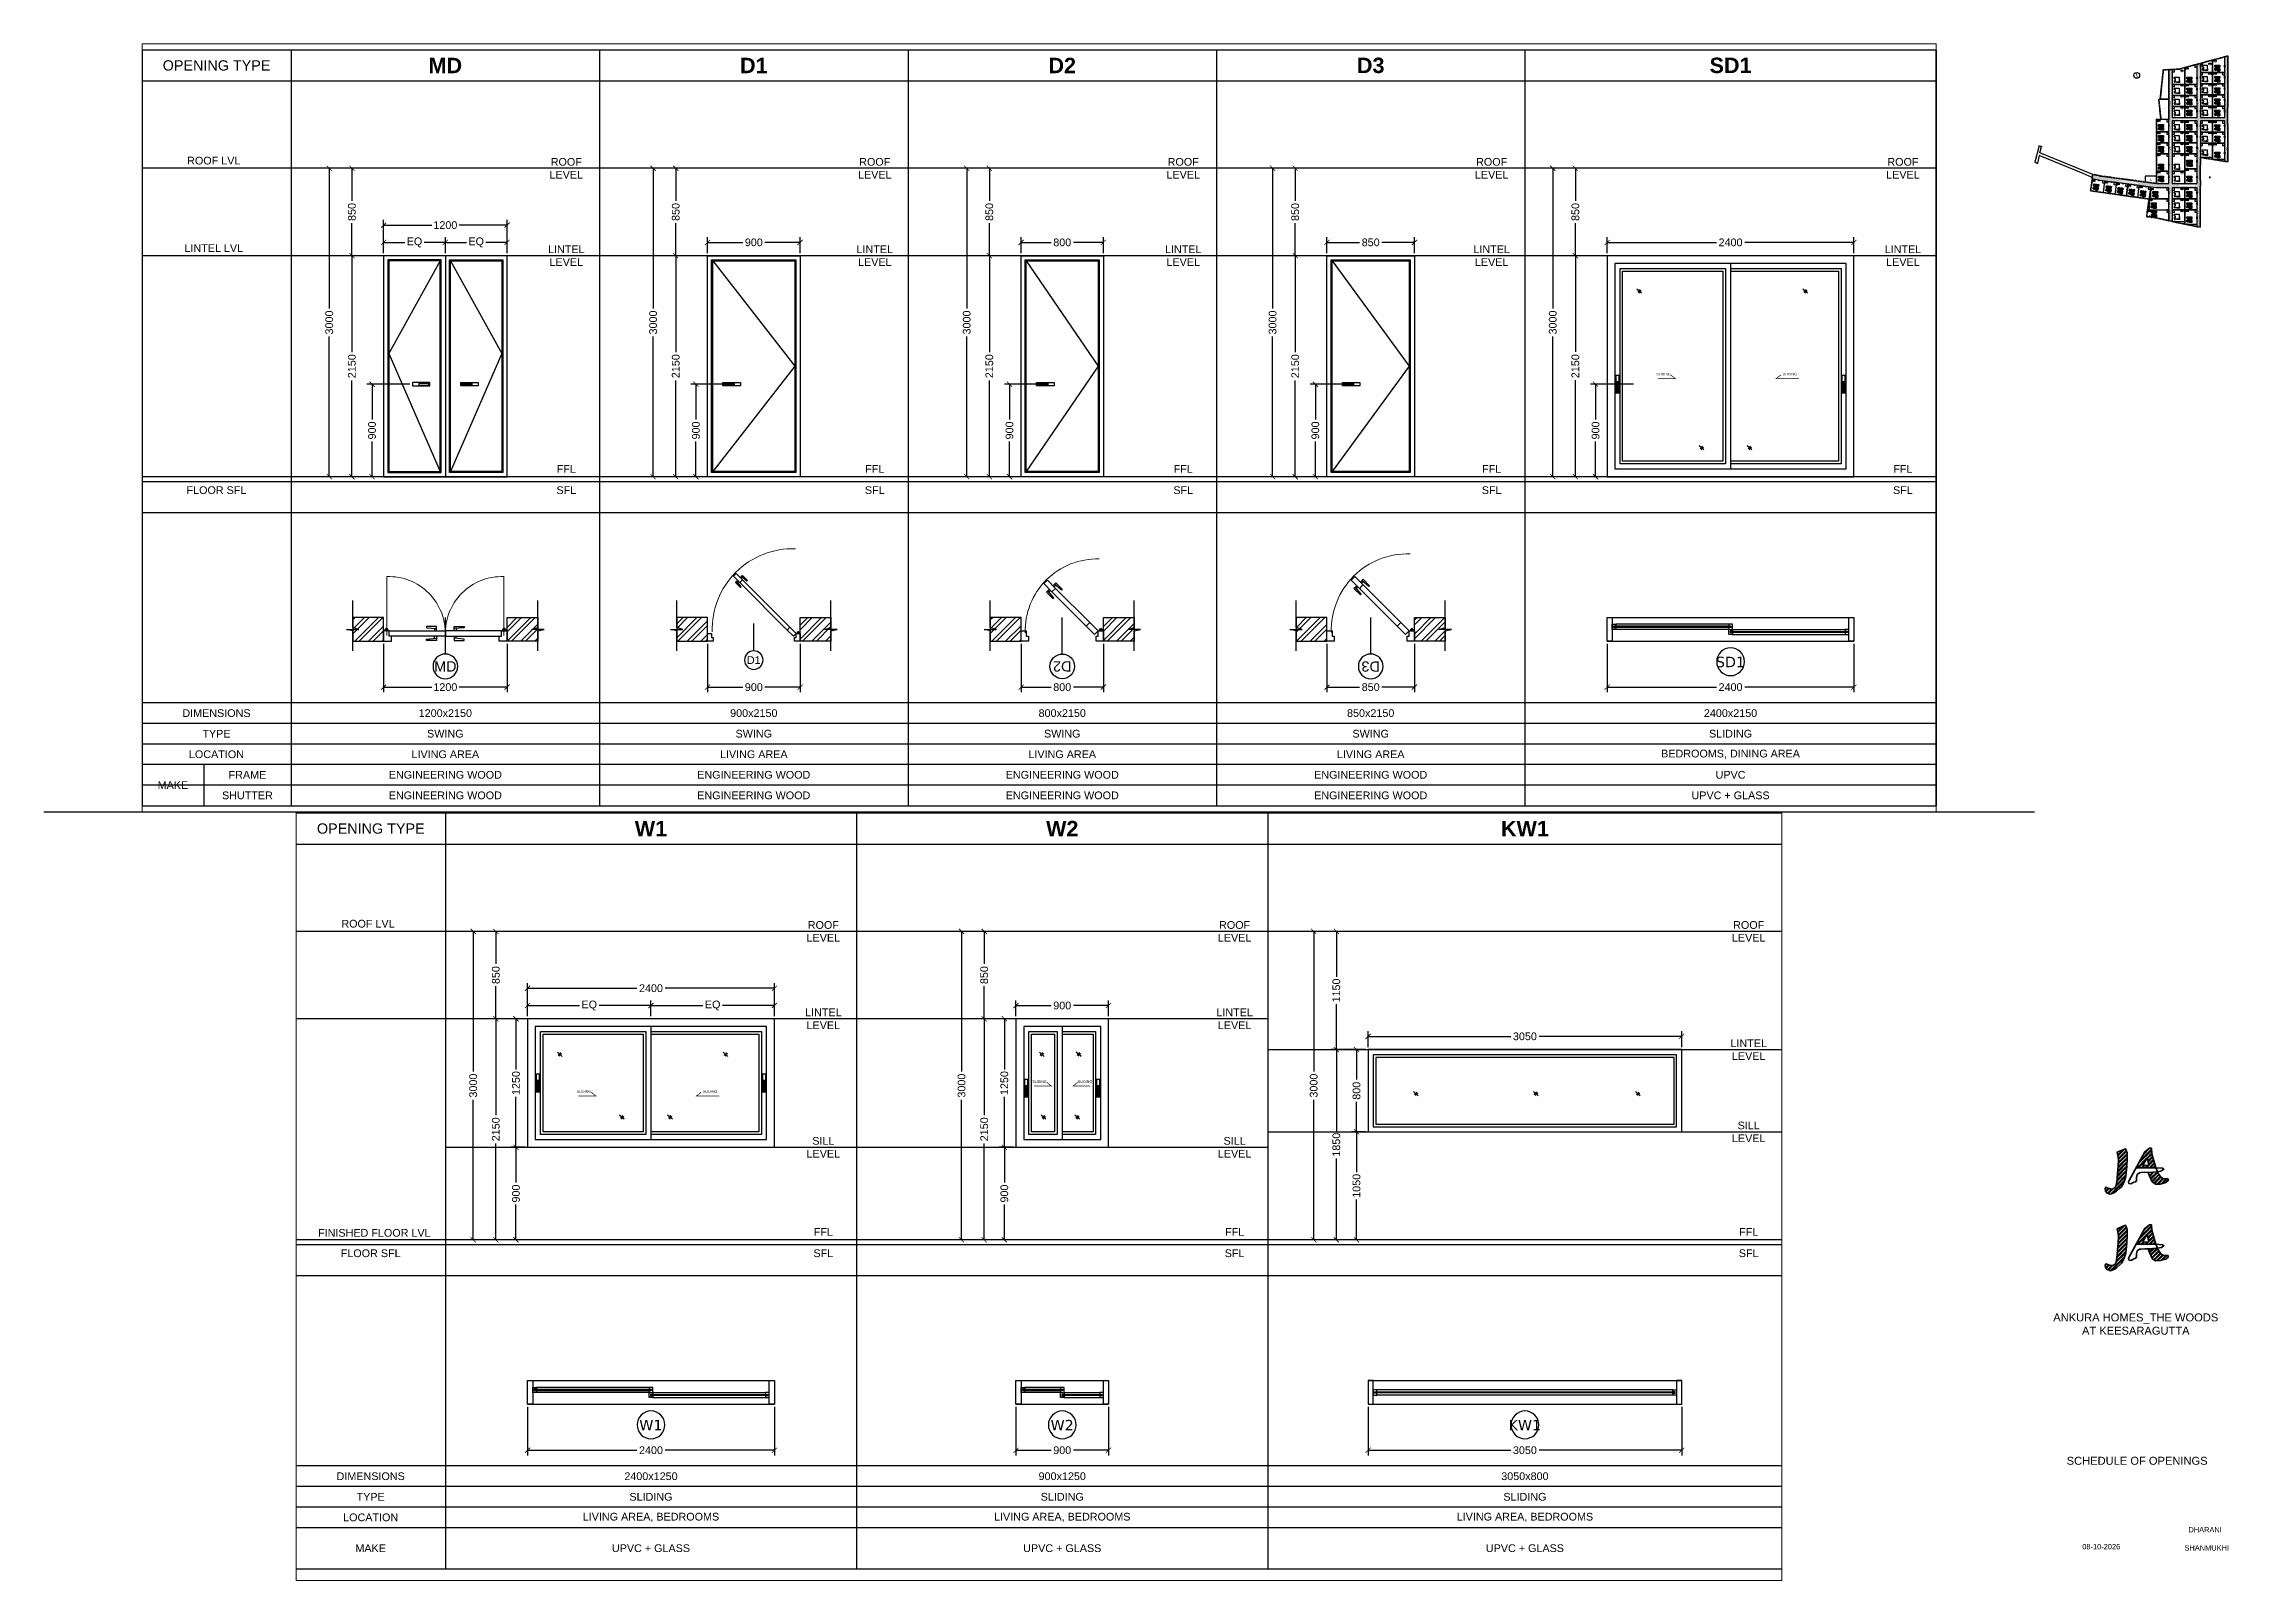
# Paper-space layout '1' of a CAD drawing. Header units: millimetres. Extents: x 4 to 415, y 4 to 293.
# The model-space entities are those that its viewports show. They can reach past a viewport. Long polylines and large blocks are cut down to what shows.
import ezdxf
from ezdxf.enums import TextEntityAlignment as Align

# ---------------------------------------------------------------- set-up
doc = ezdxf.new("R2010")
doc.units = ezdxf.units.MM
doc.header["$LTSCALE"] = 150
doc.set_wipeout_variables(frame=1)
for name, pattern in [('$ZCDB_AUDIT_GENERATED_423A9', [0]), ('$ZCDB_AUDIT_GENERATED_426BD', [0.75, 0.5, -0.25]), ('DASHDOT', [25.4, 12.7, -6.35, 0, -6.35]), ('DASHED', [19.05, 12.7, -6.35]), ('Site boundary$0$DASHDOT', [25.4, 12.7, -6.35, 0, -6.35]), ("Villa's Boundary$0$HIDDEN", [9.525, 6.35, -3.175])]:
    doc.linetypes.add(name, pattern=pattern)
for name, color, linetype in [('ad-Dimension', 5, 'Continuous'), ('ad-Door', 11, 'Continuous'), ('ad-Elevation 10', 8, 'Continuous'), ('ad-Glass Sectionline', 140, 'Continuous'), ('ad-Lvl Difference', 8, 'DASHDOT'), ('ad-Text Main_Door&window Label', 7, 'Continuous'), ('ad-Text Title', 7, 'Continuous'), ('ad-Wall', 240, 'Continuous'), ('Plot Numbers$0$ad-Plot Areas-Sq.Mts', 7, 'Continuous'), ('Plot Numbers$0$ad-Plot Areas-Sq.Yds', 7, 'Continuous'), ('Plot Numbers$0$ad-Plot Numbers', 7, 'Continuous'), ("Plot's Boundary$0$ad-Entrance(1215)", 41, 'Continuous'), ("Plot's Boundary$0$ad-Entrance(1625)", 2, 'Continuous'), ("Plot's Boundary$0$ad-Parking", 2, 'Continuous'), ("Plot's Boundary$0$ad-Plot Areas-Sq.Mts", 7, 'Continuous'), ("Plot's Boundary$0$ad-Road", 8, 'Continuous'), ("Plot's Boundary$0$ad-Road Hatch", 8, 'Continuous'), ("Plot's Boundary$0$ad-Text", 7, 'Continuous'), ('Site boundary$0$ad-Elevation 10', 8, 'Continuous'), ('Site boundary$0$ad-Road', 2, 'Continuous'), ('The Woods_Key Plan$0$ad-Entrance(1625)', 2, 'Continuous'), ('The Woods_Key Plan$0$ad-Parking', 2, 'Continuous'), ('The Woods_Key Plan$0$ad-Plot Areas-Sq.Mts', 7, 'Continuous'), ('The Woods_Key Plan$0$ad-Road', 8, 'Continuous'), ('The Woods_Key Plan$0$ad-Road Hatch', 8, 'Continuous'), ('The Woods_Key Plan$0$ad-Text', 7, 'Continuous'), ("Villa's Boundary$0$ad-Dimension", 4, 'Continuous'), ("Villa's Boundary$0$ad-Plinth", 8, 'Continuous'), ("Villa's Boundary$0$ad-Plot Areas-Sq.Mts", 7, 'Continuous'), ("Villa's Boundary$0$ad-Verandah", 33, 'Continuous')]:
    doc.layers.add(name, color=color, linetype=linetype)
doc.layers.add('ad-Text Main', color=7, linetype='Continuous', lineweight=0)
doc.layers.add("Plot's Boundary$0$ad-Plot Boundary", color=6, linetype='Continuous', true_color=0xff00ff)
doc.layers.add('The Woods_Key Plan$0$ad-East Villa', color=1, linetype='Continuous', true_color=0xff0000)
doc.layers.add('Site boundary$0$ad-Site Boundary', color=1, linetype='Site boundary$0$DASHDOT', lineweight=35, true_color=0xff0000)
doc.styles.add('6 U T S R N_Typical Floor Plan$0$3BHK-E(NB)$0$grid_text', font='verdana.ttf', dxfattribs={"width": 0.9})
doc.styles.add('A3 Landscape Title$0$Arial_2', font='arial.ttf', dxfattribs={"height": 1})
doc.styles.add('Arial_2', font='arial.ttf', dxfattribs={"height": 1})
doc.styles.add('New Text Style', font='arial.ttf', dxfattribs={"height": 100})
doc.styles.add('Plot Numbers$0$$0$grid_text', font='verdana.ttf', dxfattribs={"width": 0.9})
doc.styles.add('Plot Numbers$0$MtX_Century_Gothic', font='GOTHIC.TTF')
doc.styles.add("Plot's Boundary$0$MtX_Century_Gothic", font='GOTHIC.TTF')
doc.styles.add('Site boundary$0$6 A E W_Core_Typical$0$Standard', font='arial.ttf')
doc.styles.add('Site boundary$0$ROMANS-TITLE', font='arial.ttf', dxfattribs={"width": 0.8})
doc.styles.get("Standard").update_dxf_attribs({"font": 'arial.ttf'})
doc.styles.add('The Woods_Key Plan$0$MtX_Century_Gothic', font='GOTHIC.TTF')
doc.styles.add("Villa's Boundary$0$MtX_Century_Gothic", font='GOTHIC.TTF')
doc.styles.add("Villa's Boundary$0$Standard", font='arial.ttf')
doc.dimstyles.new('A-75-DIM-INT (Framing)', dxfattribs={"dimscale": 50, "dimtxt": 1.5, "dimasz": 1, "dimexe": 1, "dimexo": 0.5, "dimgap": 0.5, "dimtad": 0, "dimdsep": 46, "dimtxsty": 'Standard', "dimblk": 'ARCHTICK', "dimcen": 0.025, "dimclrd": 256, "dimclre": 256, "dimclrt": 256, "dimazin": 2, "dimtfac": 1, "dimtmove": 1, "dimatfit": 0, "dimldrblk": 'ARCHTICK', "dimfxl": 10, "dimfxlon": 1, "dimtolj": 1, "dimtzin": 0, "dimarcsym": 0})
doc.dimstyles.new("Villa's Boundary$0$A-100-DIM-INT (MM-FT)", dxfattribs={"dimscale": 50, "dimtxt": 2.4, "dimasz": 1, "dimexe": 5, "dimexo": 100, "dimgap": 1, "dimtad": 0, "dimdec": 0, "dimdsep": 46, "dimtxsty": "Villa's Boundary$0$Standard", "dimblk": "Villa's Boundary$0$_ArchTick", "dimcen": 0.025, "dimse1": 1, "dimse2": 1, "dimclrd": 256, "dimclre": 256, "dimclrt": 256, "dimazin": 2, "dimtfac": 1, "dimtdec": 0, "dimtix": 1, "dimtmove": 2, "dimatfit": 3, "dimldrblk": "Villa's Boundary$0$_ArchTick", "dimfxl": 1, "dimtolj": 1, "dimtzin": 0, "dimarcsym": 0})
pattern_1 = [(45, (-408644.413, 1870412.597), (-18.91914418, 18.91914418), []), (45, (-408631.8, 1870412.597), (-18.91914418, 18.91914418), [])]
pattern_2 = [(45, (-193247.7, -428758.8), (0, 2155.2615), [4572, -1524]), (135, (-192170.1, -427681.1), (2e-13, 2155.2615), [4572, -1524])]
pattern_3 = [(45, (3550, 1600), (-67.3519, 67.3519), []), (45, (3594.9, 1600), (-67.3519, 67.3519), [])]

# ---------------------------------------------------------------- blocks, each defined once
blk = doc.blocks.new('zw$6506')
at = {"lineweight": 50, "true_color": 0xff007f, "transparency": 33554597}
h = blk.add_hatch(dxfattribs=at)
h.set_pattern_fill('ANSI32', color=230, scale=2.808998)
h.set_pattern_definition([(45, (-408644.413, 1870412.597), (-18.91914418, 18.91914418), []), (45, (-408631.8, 1870412.597), (-18.91914418, 18.91914418), [])])
h.paths.add_polyline_path([(3, 243), (3, 299), (-13, 338), (-93, 304), (-87, 274), (-79, 234), (-83, 173), (-88, 102), (-94, 24), (-99, 15), (-100, -9), (-111, -29), (-133, -41), (-146, -42), (-163, -37), (-188, -30), (-199, -26), (-205, -39), (-203, -61), (-187, -80), (-168, -87), (-157, -92), (-139, -84), (-118, -76), (-98, -62), (-71, -38), (-52, -20), (-39, 0), (-22, 36), (-12, 76), (0, 171)])
h = blk.add_hatch(dxfattribs=at)
h.set_pattern_fill('ANSI32', color=230, scale=2.808998)
h.set_pattern_definition(pattern_1)
h.paths.add_polyline_path([(236, 290), (231, 342), (212, 343), (168, 308), (86, 158), (273, 159), (269, 169)])
h.paths.add_polyline_path([(205, 183), (183, 179), (149, 181), (186, 250), (195, 238)], flags=16)
h = blk.add_hatch(dxfattribs=at)
h.set_pattern_fill('ANSI32', color=230, scale=2.808998)
h.set_pattern_definition(pattern_1)
h.paths.add_polyline_path([(318, 69), (292, 111), (288, 121), (201, 115), (209, 90), (239, 26), (270, 4), (314, 5), (367, 19), (390, 41), (382, 57), (344, 53)])
at = {"color": 30, "lineweight": 50, "true_color": 0xff7f00}
for points in [[(-188, -30), (-163, -37), (-146, -42), (-133, -41), (-111, -29), (-100, -9), (-99, 15), (-94, 24), (-88, 102), (-83, 173), (-79, 234), (-87, 274), (-93, 304), (-13, 338), (3, 299), (3, 243), (0, 171), (-12, 76), (-22, 36), (-39, 0), (-52, -20), (-71, -38), (-98, -62), (-118, -76), (-139, -84), (-157, -92), (-168, -87), (-187, -80), (-203, -61), (-205, -39), (-199, -26), (-188, -30)], [(20, 39), (168, 308), (212, 343), (231, 342), (236, 290), (269, 169), (292, 111), (318, 69), (344, 53), (382, 57), (390, 41), (367, 19), (314, 5), (270, 4), (239, 26), (209, 90), (201, 115), (168, 116), (132, 113), (117, 112), (97, 96), (90, 68), (89, 42), (83, 27), (66, 22), (48, 13), (37, 7), (17, 11), (16, 25), (20, 39)], [(149, 181), (186, 250), (195, 238), (205, 183), (183, 179), (149, 181)], [(86, 158), (273, 159), (336, 154), (349, 145), (327, 128), (288, 121), (201, 115)]]:
    blk.add_lwpolyline(points, dxfattribs=at)
blk = doc.blocks.new('The Woods_Key Plan$0$A$C4fb60e89')
at = {"layer": 'The Woods_Key Plan$0$ad-Road Hatch', "ltscale": 5, "transparency": 33554687}
h = blk.add_hatch(dxfattribs=at)
h.set_pattern_fill('AR-HBONE', color=256, scale=15)
h.set_pattern_definition(pattern_2)
h.paths.add_polyline_path([(175594, -250241), (169178, -249341), (167473, -249057), (167473, -138694), (101313, -138694), (101313, -199954), (101308, -237995), (101040, -268291), (101008, -280968), (101066, -293684), (101243, -311127), (100910, -319344), (100949, -333937), (100669, -366960), (100727, -390983), (100669, -404586), (100538, -420418), (100467, -428759), (92426, -427265), (92163, -427209), (92163, -321454), (24803, -321454), (24803, -412961), (15653, -411029), (15654, -321452), (-19535, -321452), (-34427, -319477), (-65207, -315395), (-171770, -301268), (-185854, -298333), (-193248, -296832), (-193244, -292908), (-191914, -285219), (-191839, -284679), (-183397, -286393), (-169723, -289243), (-53141, -304698), (-18730, -309262), (15653, -309262), (15653, 703), (24803, 1115), (24803, -129544), (92163, -129544), (92163, 15133), (101313, 17713), (101313, -129544), (167473, -129544), (167473, 35552), (175738, 37855), (175849, 28595), (175836, 25947), (175777, 14040), (175855, 2316), (175660, -18036), (175731, -34039), (175718, -46839), (175673, -63402), (175816, -82072), (175542, -106356), (175490, -124641), (175575, -145019), (175731, -168892), (175797, -181269), (175797, -192667), (175744, -208200), (175829, -223277), (175888, -234871)])
h.paths.add_polyline_path([(24803, -309264), (92163, -309264), (92163, -138694), (24803, -138694)], flags=16)
at = {"layer": 'The Woods_Key Plan$0$ad-Road', "ltscale": 5}
for points in [[(175594, -250241), (169178, -249341), (167473, -249057), (167473, -138694), (101313, -138694), (101313, -199954), (101308, -237995), (101040, -268291), (101008, -280968), (101066, -293684), (101243, -311127), (100910, -319344), (100949, -333937), (100669, -366960), (100727, -390983), (100669, -404586), (100538, -420418), (100467, -428759), (92426, -427265), (92163, -427209), (92163, -321454), (24803, -321454), (24803, -412961), (15653, -411029), (15654, -321452), (-19535, -321452), (-34427, -319477), (-65207, -315395), (-171770, -301268), (-185854, -298333), (-193248, -296832), (-193244, -292908), (-191914, -285219), (-191839, -284679), (-183397, -286393), (-169723, -289243), (-53141, -304698), (-18730, -309262), (15653, -309262), (15653, 703), (24803, 1115), (24803, -129544), (92163, -129544), (92163, 15133), (101313, 17713), (101313, -129544), (167473, -129544), (167473, 35552), (175738, 37855), (175849, 28595), (175836, 25947), (175777, 14040), (175855, 2316), (175660, -18036), (175731, -34039), (175718, -46839), (175673, -63402), (175816, -82072), (175542, -106356), (175490, -124641), (175575, -145019), (175731, -168892), (175797, -181269), (175797, -192667), (175744, -208200), (175829, -223277), (175888, -234871)], [(24803, -309264), (92163, -309264), (92163, -138694), (24803, -138694)]]:
    blk.add_lwpolyline(points, close=True, dxfattribs=at)
at = {"layer": 'The Woods_Key Plan$0$ad-Text', "linetype": 'Continuous', "char_height": 1250, "width": 56881.51, "attachment_point": 5, "style": 'The Woods_Key Plan$0$MtX_Century_Gothic', "bg_fill": 3, "box_fill_scale": 1.5, "bg_fill_color": 257, "bg_fill_transparency": 0}
for s, insert, rotation in [("\\pxqd;30' WIDE ROAD", (20228, -69124), 90), ("\\pxqd;30' WIDE ROAD", (96738, -69124), 90), ("\\pxqd;30' WIDE ROAD", (171095, -67965), 90), ("\\pxqd;30' WIDE ROAD", (20228, -194004), 90), ("\\pxqd;30' WIDE ROAD", (96738, -194004), 90), ("\\pxqd;30' WIDE ROAD", (172048, -194004), 90), ("\\pxqd;40' WIDE ROAD", (-97589, -305418), 352.0185398)]:
    blk.add_mtext(s, dxfattribs=dict(at, insert=insert, rotation=rotation))
at = {"layer": 'The Woods_Key Plan$0$ad-Text', "linetype": 'Continuous', "insert": (58483, -315359), "char_height": 1250, "width": 56881.51, "attachment_point": 5, "style": 'The Woods_Key Plan$0$MtX_Century_Gothic', "bg_fill": 3, "box_fill_scale": 1.5, "bg_fill_color": 257, "bg_fill_transparency": 0}
blk.add_mtext("\\pxqd;40' WIDE ROAD", dxfattribs=at)
at = {"layer": 'The Woods_Key Plan$0$ad-Text', "linetype": 'Continuous', "insert": (58483, -134119), "char_height": 1250, "width": 56347.04, "attachment_point": 5, "style": 'The Woods_Key Plan$0$MtX_Century_Gothic', "bg_fill": 3, "box_fill_scale": 1.5, "bg_fill_color": 257, "bg_fill_transparency": 0}
blk.add_mtext("\\pxqd;30' WIDE ROAD", dxfattribs=at)
at = {"layer": 'The Woods_Key Plan$0$ad-Text', "linetype": 'Continuous', "char_height": 1250, "width": 56881.51, "attachment_point": 5, "rotation": 90, "style": 'The Woods_Key Plan$0$MtX_Century_Gothic', "bg_fill": 3, "box_fill_scale": 1.5, "bg_fill_color": 257, "bg_fill_transparency": 0}
for insert in [(20228, -366657), (96738, -366657)]:
    blk.add_mtext("\\pxqd;30' WIDE ROAD", dxfattribs=dict(at, insert=insert))
blk = doc.blocks.new('The Woods_Key Plan$0$zw$944D')
at = {"layer": 'The Woods_Key Plan$0$ad-Parking', "ltscale": 5}
blk.add_lwpolyline([(0, 0), (6100, 0), (6100, 6100), (0, 6100)], close=True, dxfattribs=at)
blk = doc.blocks.new('The Woods_Key Plan$0$zw$2786')
at = {"layer": 'The Woods_Key Plan$0$ad-Parking', "ltscale": 5}
blk.add_lwpolyline([(113209, 95420), (119309, 95420), (119309, 98470), (113209, 98470)], close=True, dxfattribs=at)
for p in [(36699, 75772), (97959, 88153), (113209, 67633), (173269, 67633), (36699, 35263), (36699, 5213), (97959, 35263), (97959, 5213), (113209, 37003), (113209, 6373), (173269, 37003), (173269, 6373), (21449, -60456), (36699, -24837), (36699, -64037), (97959, -24837), (97959, -64037), (113209, -24257), (113209, -64037), (173269, -24257), (173269, -64037), (21449, -94087), (21449, -124137), (36699, -94087), (36699, -124137), (97959, -94087), (113209, -94667), (173269, -94667), (21448, -154187), (36699, -154187), (97959, -154187), (113209, -125297), (173269, -125297), (21448, -201555), (36699, -201557), (97959, -194857), (21449, -246797), (21449, -276847), (36699, -246797), (36699, -276847), (97959, -246797), (97959, -276847), (21449, -306897), (36699, -306897), (97959, -306897)]:
    blk.add_blockref('The Woods_Key Plan$0$zw$944D', p, dxfattribs=at)
at = {"layer": 'The Woods_Key Plan$0$ad-Parking', "ltscale": 5, "rotation": 352.3389705330779}
for p in [(-153946, -227439), (-122397, -231621), (-91200, -235757), (-60171, -239870), (-29405, -243950)]:
    blk.add_blockref('The Woods_Key Plan$0$zw$944D', p, dxfattribs=at)
blk = doc.blocks.new('The Woods_Key Plan$0$zw$1D4B')
at = {"ltscale": 5}
for points in [[(113203, -157238), (146289, -157238)], [(146289, -162977), (179369, -162977)], [(-26781, -270747), (-26781, -300797)], [(-22532, -238720), (-22532, -270747)], [(36699, -332204), (70379, -332207)], [(70379, -339333), (104059, -339333)]]:
    blk.add_lwpolyline(points, dxfattribs=at)
blk = doc.blocks.new('The Woods_Key Plan$0$zw$68CA')
at = {"layer": 'The Woods_Key Plan$0$ad-Entrance(1625)', "ltscale": 5}
h = blk.add_hatch(color=256, dxfattribs=at)
h.dxf.hatch_style = 1
h.paths.add_polyline_path([(-400, -1187.5), (-400, -3637.5), (-1400, -2412.5)])
for points in [[(-200, 0), (0, 0), (0, -4825), (-200, -4825)], [(-400, -1187.5), (-400, -3637.5), (-1400, -2412.5)]]:
    blk.add_lwpolyline(points, close=True, dxfattribs=at)
blk = doc.blocks.new('The Woods_Key Plan$0$zw$9E45')
at = {"layer": 'The Woods_Key Plan$0$ad-Entrance(1625)', "ltscale": 5, "xscale": -1}
for p in [(101313, 12546), (24803, -19824), (24803, -49874), (101313, -18084), (101313, -48714), (24803, -79924), (24803, -109974), (101313, -79344), (101313, -109974), (24803, -149174), (101313, -149754), (24803, -179224), (24803, -209274), (101313, -180384), (101313, -218425), (24803, -256644), (24803, -289694), (24803, -331934), (24803, -361984), (24803, -393391)]:
    blk.add_blockref('The Woods_Key Plan$0$zw$68CA', p, dxfattribs=at)
at = {"layer": 'The Woods_Key Plan$0$ad-Entrance(1625)', "ltscale": 5}
for p in [(167473, 12546), (92163, -19824), (92163, -49874), (167473, -18084), (167473, -48714), (92163, -79924), (92163, -109974), (167473, -79344), (167473, -109974), (15653, -149174), (92163, -149174), (167473, -149754), (15653, -179224), (15653, -209274), (92163, -179224), (92163, -209274), (167473, -180384), (167473, -224164), (15653, -256644), (15653, -289694), (92163, -246894), (92163, -289694), (15653, -331934), (92163, -331934), (15653, -361984), (15653, -387654), (92163, -361984), (92163, -400520)]:
    blk.add_blockref('The Woods_Key Plan$0$zw$68CA', p, dxfattribs=at)
for p, rotation in [((-177886, -299993), 78.19474085983224), ((-143324, -305039), 82.4486906149616), ((-111762, -309223), 82.4486906149616), ((-80578, -313357), 82.4486906149616), ((-49536, -317473), 82.4486906149616)]:
    blk.add_blockref('The Woods_Key Plan$0$zw$68CA', p, dxfattribs=dict(at, rotation=rotation))
blk = doc.blocks.new('Plot Numbers$0$A$Cbbea0351')
at = {"layer": 'Plot Numbers$0$ad-Plot Areas-Sq.Mts', "linetype": 'Continuous', "char_height": 750, "attachment_point": 5, "style": 'Plot Numbers$0$MtX_Century_Gothic', "bg_fill": 3, "box_fill_scale": 1.5, "bg_fill_color": 257, "bg_fill_transparency": 0}
for s, insert, width in [('1561.77 Sq.Mts', (-169528, -79394), 7261), ('1371.39 Sq.Mts', (-171533, -142883), 7350.18)]:
    blk.add_mtext(s, dxfattribs=dict(at, insert=insert, width=width))
at = {"layer": 'Plot Numbers$0$ad-Plot Numbers', "linetype": 'Continuous', "char_height": 2000, "width": 2981.72, "attachment_point": 5, "style": 'Plot Numbers$0$$0$grid_text', "bg_fill": 19, "box_fill_scale": 1.5, "bg_fill_color": 257, "bg_fill_transparency": 0}
for s, insert in [('14', (-124463, -40492)), ('53', (-34136, -13662)), ('17', (-124463, -141101)), ('42', (-48553, -140521)), ('10', (-187236, -270449)), ('21', (-124463, -270451)), ('45', (-48553, -241561)), ('01', (-364505, -340201)), ('09', (-187236, -317818)), ('22', (-124463, -317819)), ('25', (-124463, -423159))]:
    blk.add_mtext(s, dxfattribs=dict(at, insert=insert))
at = {"layer": 'Plot Numbers$0$ad-Plot Areas-Sq.Mts', "linetype": 'Continuous', "char_height": 750, "attachment_point": 5, "style": 'Plot Numbers$0$MtX_Century_Gothic', "bg_fill": 3, "box_fill_scale": 1.5, "bg_fill_color": 257, "bg_fill_transparency": 0}
for s, insert, width in [('1416.99 Sq.Mts', (-124558, -43402), 7305.59), ('1011.71 Sq.Mts', (-124558, -144011), 7238.71), ('1011.71 Sq.Mts', (-48648, -143431), 7238.71), ('1627.10 Sq.Mts', (-187141, -273359), 7278.84), ('1595.33 Sq.Mts', (-124558, -273361), 7283.3), ('1360.37 Sq.Mts', (-48648, -244471), 7238.71), ('1114.55 Sq.Mts', (-364600, -343111), 7385.85), ('1136.00 Sq.Mts', (-187141, -320727), 7238.71), ('1112.88 Sq.Mts', (-124558, -320729), 7305.59), ('1178.94 Sq.Mts', (-124558, -426069), 7278.84)]:
    blk.add_mtext(s, dxfattribs=dict(at, insert=insert, width=width))
at = {"layer": 'Plot Numbers$0$ad-Plot Areas-Sq.Yds', "linetype": 'Continuous', "insert": (-169528, -81025), "char_height": 750, "width": 7308.9, "attachment_point": 5, "style": 'Plot Numbers$0$MtX_Century_Gothic', "bg_fill": 3, "box_fill_scale": 1.5, "bg_fill_color": 257, "bg_fill_transparency": 0}
blk.add_mtext('1867.87 Sq.Yds', dxfattribs=at)
at = {"layer": 'Plot Numbers$0$ad-Plot Numbers', "linetype": 'Continuous', "char_height": 2000, "width": 2981.72, "attachment_point": 5, "style": 'Plot Numbers$0$$0$grid_text', "bg_fill": 19, "box_fill_scale": 1.5, "bg_fill_color": 257, "bg_fill_transparency": 0}
for s, insert in [('16', (-124463, -111051)), ('41', (-48553, -109891)), ('44', (-48553, -210931)), ('11', (-187236, -240399)), ('24', (-124463, -393109))]:
    blk.add_mtext(s, dxfattribs=dict(at, insert=insert))
at = {"layer": 'Plot Numbers$0$ad-Plot Areas-Sq.Mts', "linetype": 'Continuous', "char_height": 750, "attachment_point": 5, "style": 'Plot Numbers$0$MtX_Century_Gothic', "bg_fill": 3, "box_fill_scale": 1.5, "bg_fill_color": 257, "bg_fill_transparency": 0}
for s, insert, width in [('1011.71 Sq.Mts', (-124558, -113961), 7261), ('1011.71 Sq.Mts', (-48648, -112801), 7261), ('1011.71 Sq.Mts', (-48648, -213841), 7261), ('1031.27 Sq.Mts', (-187141, -243309), 7278.84), ('1011.71 Sq.Mts', (-124558, -396019), 7243.17)]:
    blk.add_mtext(s, dxfattribs=dict(at, insert=insert, width=width))
at = {"layer": 'Plot Numbers$0$ad-Plot Areas-Sq.Yds', "linetype": 'Continuous', "char_height": 750, "attachment_point": 5, "style": 'Plot Numbers$0$MtX_Century_Gothic', "bg_fill": 3, "box_fill_scale": 1.5, "bg_fill_color": 257, "bg_fill_transparency": 0}
for s, insert, width in [('1694.71 Sq.Yds', (-124558, -45034), 7519.04), ('1210 Sq.Yds', (-124558, -145642), 5855.42), ('1210 Sq.Yds', (-48648, -145062), 5810.83), ('1946 Sq.Yds', (-187141, -274991), 6066.06), ('1625 Sq.Yds', (-48648, -246102), 5833.13), ('1358.65 Sq.Yds', (-187141, -322359), 7350.18)]:
    blk.add_mtext(s, dxfattribs=dict(at, insert=insert, width=width))
at = {"layer": 'Plot Numbers$0$ad-Plot Numbers', "linetype": 'Continuous', "char_height": 2000, "width": 2981.72, "attachment_point": 5, "style": 'Plot Numbers$0$$0$grid_text', "bg_fill": 19, "box_fill_scale": 1.5, "bg_fill_color": 257, "bg_fill_transparency": 0}
for s, insert in [('15', (-124463, -81001)), ('40', (-48553, -79261)), ('43', (-48553, -180301)), ('12', (-187236, -210349)), ('30', (-110046, -270449)), ('02', (-330095, -344972)), ('29', (-110046, -311119)), ('23', (-124463, -363059))]:
    blk.add_mtext(s, dxfattribs=dict(at, insert=insert))
at = {"layer": 'Plot Numbers$0$ad-Plot Areas-Sq.Mts', "linetype": 'Continuous', "char_height": 750, "attachment_point": 5, "style": 'Plot Numbers$0$MtX_Century_Gothic', "bg_fill": 3, "box_fill_scale": 1.5, "bg_fill_color": 257, "bg_fill_transparency": 0}
for s, insert, width in [('1011.71 Sq.Mts', (-124558, -83911), 7305.59), ('1011.71 Sq.Mts', (-48648, -82171), 7278.84), ('1030.62 Sq.Mts', (-187141, -213259), 7243.17), ('1011.71 Sq.Mts', (-48648, -183211), 7283.3), ('1369.57 Sq.Mts', (-109951, -273359), 7385.85), ('1011.71 Sq.Mts', (-330189, -347882), 7305.59), ('1337.80 Sq.Mts', (-109951, -314029), 7305.59), ('1011.71 Sq.Mts', (-124558, -365969), 7243.17)]:
    blk.add_mtext(s, dxfattribs=dict(at, insert=insert, width=width))
at = {"layer": 'Plot Numbers$0$ad-Plot Areas-Sq.Yds', "linetype": 'Continuous', "char_height": 750, "attachment_point": 5, "style": 'Plot Numbers$0$MtX_Century_Gothic', "bg_fill": 3, "box_fill_scale": 1.5, "bg_fill_color": 257, "bg_fill_transparency": 0}
for s, insert, width in [('1210 Sq.Yds', (-124558, -115592), 5810.83), ('1210 Sq.Yds', (-48648, -114432), 5877.72), ('1210 Sq.Yds', (-48648, -215472), 5966.89), ('1233.39 Sq.Yds', (-187141, -244941), 7278.84)]:
    blk.add_mtext(s, dxfattribs=dict(at, insert=insert, width=width))
at = {"layer": 'Plot Numbers$0$ad-Plot Numbers', "linetype": 'Continuous', "char_height": 2000, "width": 2981.72, "attachment_point": 5, "style": 'Plot Numbers$0$$0$grid_text', "bg_fill": 19, "box_fill_scale": 1.5, "bg_fill_color": 257, "bg_fill_transparency": 0}
for s, insert in [('37', (-110046, -34589)), ('39', (-48553, -48631)), ('12A', (-187236, -176719)), ('20', (-124463, -240401))]:
    blk.add_mtext(s, dxfattribs=dict(at, insert=insert))
at = {"layer": 'Plot Numbers$0$ad-Plot Areas-Sq.Mts', "linetype": 'Continuous', "char_height": 750, "attachment_point": 5, "style": 'Plot Numbers$0$MtX_Century_Gothic', "bg_fill": 3, "box_fill_scale": 1.5, "bg_fill_color": 257, "bg_fill_transparency": 0}
for s, insert, width in [('1684.79 Sq.Mts', (-109951, -37546), 7278.84), ('1011.71 Sq.Mts', (-48648, -51541), 7385.85), ('1154.95 Sq.Mts', (-187141, -179629), 7238.71), ('1011.71 Sq.Mts', (-124558, -243311), 7278.84)]:
    blk.add_mtext(s, dxfattribs=dict(at, insert=insert, width=width))
at = {"layer": 'Plot Numbers$0$ad-Plot Areas-Sq.Yds', "linetype": 'Continuous', "char_height": 750, "attachment_point": 5, "style": 'Plot Numbers$0$MtX_Century_Gothic', "bg_fill": 3, "box_fill_scale": 1.5, "bg_fill_color": 257, "bg_fill_transparency": 0}
for s, insert, width in [('1210 Sq.Yds', (-124558, -85542), 5833.13), ('1210 Sq.Yds', (-48648, -83802), 5966.89), ('1640.18 Sq.Yds', (-171533, -144515), 7294.16), ('1232.62 Sq.Yds', (-187141, -214891), 7314.51), ('1210 Sq.Yds', (-48648, -184842), 5855.42), ('1638 Sq.Yds', (-109951, -274991), 5993.64), ('1333 Sq.Yds', (-364600, -344742), 5815.29), ('1331 Sq.Yds', (-124558, -322361), 5810.83)]:
    blk.add_mtext(s, dxfattribs=dict(at, insert=insert, width=width))
at = {"layer": 'Plot Numbers$0$ad-Plot Numbers', "linetype": 'Continuous', "char_height": 2000, "width": 2981.72, "attachment_point": 5, "style": 'Plot Numbers$0$$0$grid_text', "bg_fill": 19, "box_fill_scale": 1.5, "bg_fill_color": 257, "bg_fill_transparency": 0}
for s, insert in [('34', (-110046, -141099)), ('49', (-34136, -140519)), ('03', (-298457, -349460)), ('27', (-110046, -393109))]:
    blk.add_mtext(s, dxfattribs=dict(at, insert=insert))
at = {"layer": 'Plot Numbers$0$ad-Plot Areas-Sq.Mts', "linetype": 'Continuous', "char_height": 750, "attachment_point": 5, "style": 'Plot Numbers$0$MtX_Century_Gothic', "bg_fill": 3, "box_fill_scale": 1.5, "bg_fill_color": 257, "bg_fill_transparency": 0}
for insert, width in [((-109951, -144009), 7261), ((-34041, -143429), 7314.51), ((-298552, -352370), 7278.84), ((-109951, -396019), 7278.84)]:
    blk.add_mtext('1011.71 Sq.Mts', dxfattribs=dict(at, insert=insert, width=width))
at = {"layer": 'Plot Numbers$0$ad-Plot Areas-Sq.Yds', "linetype": 'Continuous', "char_height": 750, "attachment_point": 5, "style": 'Plot Numbers$0$MtX_Century_Gothic', "bg_fill": 3, "box_fill_scale": 1.5, "bg_fill_color": 257, "bg_fill_transparency": 0}
for s, insert, width in [('2015 Sq.Yds', (-109951, -39178), 5957.97), ('1210 Sq.Yds', (-48648, -53172), 5922.3), ('1381.32 Sq.Yds', (-187141, -181260), 7261), ('1908 Sq.Yds', (-124558, -274992), 6145.24), ('1600 Sq.Yds', (-109951, -315661), 5877.72)]:
    blk.add_mtext(s, dxfattribs=dict(at, insert=insert, width=width))
at = {"layer": 'Plot Numbers$0$ad-Plot Numbers', "linetype": 'Continuous', "char_height": 2000, "width": 2981.72, "attachment_point": 5, "style": 'Plot Numbers$0$$0$grid_text', "bg_fill": 19, "box_fill_scale": 1.5, "bg_fill_color": 257, "bg_fill_transparency": 0}
for s, insert in [('35', (-110046, -111049)), ('50', (-34136, -109889)), ('48', (-34136, -180299)), ('28', (-110046, -363059))]:
    blk.add_mtext(s, dxfattribs=dict(at, insert=insert))
at = {"layer": 'Plot Numbers$0$ad-Plot Areas-Sq.Mts', "linetype": 'Continuous', "char_height": 750, "attachment_point": 5, "style": 'Plot Numbers$0$MtX_Century_Gothic', "bg_fill": 3, "box_fill_scale": 1.5, "bg_fill_color": 257, "bg_fill_transparency": 0}
for insert, width in [((-109951, -113959), 7305.59), ((-34041, -112799), 7238.71), ((-34041, -183209), 7238.71), ((-109951, -365969), 7278.84)]:
    blk.add_mtext('1011.71 Sq.Mts', dxfattribs=dict(at, insert=insert, width=width))
at = {"layer": 'Plot Numbers$0$ad-Plot Areas-Sq.Yds', "linetype": 'Continuous', "char_height": 750, "attachment_point": 5, "style": 'Plot Numbers$0$MtX_Century_Gothic', "bg_fill": 3, "box_fill_scale": 1.5, "bg_fill_color": 257, "bg_fill_transparency": 0}
for insert, width in [((-109951, -145641), 5922.3), ((-34041, -145061), 5855.42), ((-124558, -244942), 5922.3), ((-330189, -349514), 5922.3)]:
    blk.add_mtext('1210 Sq.Yds', dxfattribs=dict(at, insert=insert, width=width))
at = {"layer": 'Plot Numbers$0$ad-Plot Numbers', "linetype": 'Continuous', "char_height": 2000, "width": 2981.72, "attachment_point": 5, "style": 'Plot Numbers$0$$0$grid_text', "bg_fill": 19, "box_fill_scale": 1.5, "bg_fill_color": 257, "bg_fill_transparency": 0}
for s, insert in [('36', (-110046, -80999)), ('51', (-34136, -79259)), ('04', (-267164, -353574)), ('26', (-110046, -423159))]:
    blk.add_mtext(s, dxfattribs=dict(at, insert=insert))
at = {"layer": 'Plot Numbers$0$ad-Plot Areas-Sq.Mts', "linetype": 'Continuous', "char_height": 750, "attachment_point": 5, "style": 'Plot Numbers$0$MtX_Century_Gothic', "bg_fill": 3, "box_fill_scale": 1.5, "bg_fill_color": 257, "bg_fill_transparency": 0}
for s, insert, width in [('1011.71 Sq.Mts', (-109951, -83909), 7305.59), ('1011.71 Sq.Mts', (-34041, -82169), 7261), ('1011.71 Sq.Mts', (-267259, -356484), 7385.85), ('1417.23 Sq.Mts', (-109951, -426069), 7278.84)]:
    blk.add_mtext(s, dxfattribs=dict(at, insert=insert, width=width))
at = {"layer": 'Plot Numbers$0$ad-Plot Areas-Sq.Yds', "linetype": 'Continuous', "char_height": 750, "attachment_point": 5, "style": 'Plot Numbers$0$MtX_Century_Gothic', "bg_fill": 3, "box_fill_scale": 1.5, "bg_fill_color": 257, "bg_fill_transparency": 0}
for insert, width in [((-109951, -115591), 5877.72), ((-34041, -114431), 5877.72), ((-34041, -184841), 5900.01)]:
    blk.add_mtext('1210 Sq.Yds', dxfattribs=dict(at, insert=insert, width=width))
at = {"layer": 'Plot Numbers$0$ad-Plot Numbers', "linetype": 'Continuous', "char_height": 2000, "width": 2981.72, "attachment_point": 5, "style": 'Plot Numbers$0$$0$grid_text', "bg_fill": 19, "box_fill_scale": 1.5, "bg_fill_color": 257, "bg_fill_transparency": 0}
for s, insert in [('52', (-34136, -48629)), ('31', (-110046, -240399))]:
    blk.add_mtext(s, dxfattribs=dict(at, insert=insert))
at = {"layer": 'Plot Numbers$0$ad-Plot Areas-Sq.Mts', "linetype": 'Continuous', "char_height": 750, "attachment_point": 5, "style": 'Plot Numbers$0$MtX_Century_Gothic', "bg_fill": 3, "box_fill_scale": 1.5, "bg_fill_color": 257, "bg_fill_transparency": 0}
for s, insert, width in [('1259.20 Sq.Mts', (-34041, -16572), 7283.3), ('1011.71 Sq.Mts', (-34041, -51539), 7261)]:
    blk.add_mtext(s, dxfattribs=dict(at, insert=insert, width=width))
at = {"layer": 'Plot Numbers$0$ad-Plot Areas-Sq.Yds', "linetype": 'Continuous', "char_height": 750, "attachment_point": 5, "style": 'Plot Numbers$0$MtX_Century_Gothic', "bg_fill": 3, "box_fill_scale": 1.5, "bg_fill_color": 257, "bg_fill_transparency": 0}
for s, insert, width in [('1210 Sq.Yds', (-109951, -85541), 5855.42), ('1210 Sq.Yds', (-34041, -83801), 5922.3), ('1210 Sq.Yds', (-298552, -354002), 5886.63), ('1410 Sq.Yds', (-124558, -427701), 5886.63)]:
    blk.add_mtext(s, dxfattribs=dict(at, insert=insert, width=width))
at = {"layer": 'Plot Numbers$0$ad-Plot Numbers', "linetype": 'Continuous', "char_height": 2000, "width": 2981.72, "attachment_point": 5, "style": 'Plot Numbers$0$$0$grid_text', "bg_fill": 19, "box_fill_scale": 1.5, "bg_fill_color": 257, "bg_fill_transparency": 0}
for s, insert in [('19', (-124463, -210351)), ('47', (-34136, -210929)), ('05', (-235962, -357659))]:
    blk.add_mtext(s, dxfattribs=dict(at, insert=insert))
at = {"layer": 'Plot Numbers$0$ad-Plot Areas-Sq.Mts', "linetype": 'Continuous', "char_height": 750, "attachment_point": 5, "style": 'Plot Numbers$0$MtX_Century_Gothic', "bg_fill": 3, "box_fill_scale": 1.5, "bg_fill_color": 257, "bg_fill_transparency": 0}
for insert, width in [((-124558, -213261), 7238.71), ((-34041, -213839), 7286.09), ((-236057, -360569), 7421.52)]:
    blk.add_mtext('1011.71 Sq.Mts', dxfattribs=dict(at, insert=insert, width=width))
at = {"layer": 'Plot Numbers$0$ad-Plot Areas-Sq.Yds', "linetype": 'Continuous', "char_height": 750, "attachment_point": 5, "style": 'Plot Numbers$0$MtX_Century_Gothic', "bg_fill": 3, "box_fill_scale": 1.5, "bg_fill_color": 257, "bg_fill_transparency": 0}
for s, insert, width in [('1506 Sq.Yds', (-34041, -18204), 5810.83), ('1210 Sq.Yds', (-34041, -53171), 5810.83), ('1210 Sq.Yds', (-124558, -397651), 5815.29)]:
    blk.add_mtext(s, dxfattribs=dict(at, insert=insert, width=width))
at = {"layer": 'Plot Numbers$0$ad-Plot Numbers', "linetype": 'Continuous', "insert": (-124463, -180301), "char_height": 2000, "width": 2981.72, "attachment_point": 5, "style": 'Plot Numbers$0$$0$grid_text', "bg_fill": 19, "box_fill_scale": 1.5, "bg_fill_color": 257, "bg_fill_transparency": 0}
blk.add_mtext('18', dxfattribs=at)
at = {"layer": 'Plot Numbers$0$ad-Plot Areas-Sq.Mts', "linetype": 'Continuous', "insert": (-124558, -183211), "char_height": 750, "width": 7278.84, "attachment_point": 5, "style": 'Plot Numbers$0$MtX_Century_Gothic', "bg_fill": 3, "box_fill_scale": 1.5, "bg_fill_color": 257, "bg_fill_transparency": 0}
blk.add_mtext('1011.71 Sq.Mts', dxfattribs=at)
at = {"layer": 'Plot Numbers$0$ad-Plot Areas-Sq.Yds', "linetype": 'Continuous', "char_height": 750, "attachment_point": 5, "style": 'Plot Numbers$0$MtX_Century_Gothic', "bg_fill": 3, "box_fill_scale": 1.5, "bg_fill_color": 257, "bg_fill_transparency": 0}
for insert, width in [((-124558, -214892), 5833.13), ((-34041, -215471), 5835.91), ((-267259, -358115), 5829.56), ((-124558, -367601), 5957.97)]:
    blk.add_mtext('1210 Sq.Yds', dxfattribs=dict(at, insert=insert, width=width))
at = {"layer": 'Plot Numbers$0$ad-Plot Numbers', "linetype": 'Continuous', "char_height": 2000, "width": 2981.72, "attachment_point": 5, "style": 'Plot Numbers$0$$0$grid_text', "bg_fill": 19, "box_fill_scale": 1.5, "bg_fill_color": 257, "bg_fill_transparency": 0}
for s, insert in [('38', (-48553, -21272)), ('08', (-205698, -363059))]:
    blk.add_mtext(s, dxfattribs=dict(at, insert=insert))
at = {"layer": 'Plot Numbers$0$ad-Plot Areas-Sq.Mts', "linetype": 'Continuous', "char_height": 750, "attachment_point": 5, "style": 'Plot Numbers$0$MtX_Century_Gothic', "bg_fill": 3, "box_fill_scale": 1.5, "bg_fill_color": 257, "bg_fill_transparency": 0}
for s, insert, width in [('969.90 Sq.Mts', (-48648, -24182), 6703.66), ('1011.71 Sq.Mts', (-109951, -243309), 7238.71), ('1587.80 Sq.Mts', (-205604, -365969), 7350.18)]:
    blk.add_mtext(s, dxfattribs=dict(at, insert=insert, width=width))
at = {"layer": 'Plot Numbers$0$ad-Plot Areas-Sq.Yds', "linetype": 'Continuous', "char_height": 750, "width": 5815.29, "attachment_point": 5, "style": 'Plot Numbers$0$MtX_Century_Gothic', "bg_fill": 3, "box_fill_scale": 1.5, "bg_fill_color": 257, "bg_fill_transparency": 0}
for insert in [(-124558, -184842), (-109951, -367601)]:
    blk.add_mtext('1210 Sq.Yds', dxfattribs=dict(at, insert=insert))
at = {"layer": 'Plot Numbers$0$ad-Plot Numbers', "linetype": 'Continuous', "insert": (-34136, -241559), "char_height": 2000, "width": 2981.72, "attachment_point": 5, "style": 'Plot Numbers$0$$0$grid_text', "bg_fill": 19, "box_fill_scale": 1.5, "bg_fill_color": 257, "bg_fill_transparency": 0}
blk.add_mtext('46', dxfattribs=at)
at = {"layer": 'Plot Numbers$0$ad-Plot Areas-Sq.Mts', "linetype": 'Continuous', "insert": (-34041, -244469), "char_height": 750, "width": 7283.3, "attachment_point": 5, "style": 'Plot Numbers$0$MtX_Century_Gothic', "bg_fill": 3, "box_fill_scale": 1.5, "bg_fill_color": 257, "bg_fill_transparency": 0}
blk.add_mtext('1534.29 Sq.Mts', dxfattribs=at)
at = {"layer": 'Plot Numbers$0$ad-Plot Areas-Sq.Yds', "linetype": 'Continuous', "char_height": 750, "attachment_point": 5, "style": 'Plot Numbers$0$MtX_Century_Gothic', "bg_fill": 3, "box_fill_scale": 1.5, "bg_fill_color": 257, "bg_fill_transparency": 0}
for s, insert, width in [('1160 Sq.Yds', (-48648, -25813), 5833.13), ('1210 Sq.Yds', (-109951, -244941), 5833.13), ('1210 Sq.Yds', (-109951, -397651), 5850.96)]:
    blk.add_mtext(s, dxfattribs=dict(at, insert=insert, width=width))
at = {"layer": 'Plot Numbers$0$ad-Plot Numbers', "linetype": 'Continuous', "char_height": 2000, "width": 2981.72, "attachment_point": 5, "style": 'Plot Numbers$0$$0$grid_text', "bg_fill": 19, "box_fill_scale": 1.5, "bg_fill_color": 257, "bg_fill_transparency": 0}
for s, insert in [('32', (-110046, -210349)), ('07', (-209609, -393109))]:
    blk.add_mtext(s, dxfattribs=dict(at, insert=insert))
at = {"layer": 'Plot Numbers$0$ad-Plot Areas-Sq.Mts', "linetype": 'Continuous', "char_height": 750, "attachment_point": 5, "style": 'Plot Numbers$0$MtX_Century_Gothic', "bg_fill": 3, "box_fill_scale": 1.5, "bg_fill_color": 257, "bg_fill_transparency": 0}
for s, insert, width in [('1011.71 Sq.Mts', (-109951, -213259), 7283.3), ('1692.32 Sq.Mts', (-209514, -396019), 7385.85)]:
    blk.add_mtext(s, dxfattribs=dict(at, insert=insert, width=width))
at = {"layer": 'Plot Numbers$0$ad-Plot Areas-Sq.Yds', "linetype": 'Continuous', "char_height": 750, "attachment_point": 5, "style": 'Plot Numbers$0$MtX_Century_Gothic', "bg_fill": 3, "box_fill_scale": 1.5, "bg_fill_color": 257, "bg_fill_transparency": 0}
for s, insert, width in [('1835 Sq.Yds', (-34041, -246101), 5900.01), ('1210 Sq.Yds', (-236057, -362201), 5850.96), ('1695 Sq.Yds', (-109951, -427701), 5850.96)]:
    blk.add_mtext(s, dxfattribs=dict(at, insert=insert, width=width))
at = {"layer": 'Plot Numbers$0$ad-Plot Numbers', "linetype": 'Continuous', "insert": (-110046, -180299), "char_height": 2000, "width": 2981.72, "attachment_point": 5, "style": 'Plot Numbers$0$$0$grid_text', "bg_fill": 19, "box_fill_scale": 1.5, "bg_fill_color": 257, "bg_fill_transparency": 0}
blk.add_mtext('33', dxfattribs=at)
at = {"layer": 'Plot Numbers$0$ad-Plot Areas-Sq.Mts', "linetype": 'Continuous', "insert": (-109951, -183209), "char_height": 750, "width": 7238.71, "attachment_point": 5, "style": 'Plot Numbers$0$MtX_Century_Gothic', "bg_fill": 3, "box_fill_scale": 1.5, "bg_fill_color": 257, "bg_fill_transparency": 0}
blk.add_mtext('1011.71 Sq.Mts', dxfattribs=at)
at = {"layer": 'Plot Numbers$0$ad-Plot Areas-Sq.Yds', "linetype": 'Continuous', "char_height": 750, "attachment_point": 5, "style": 'Plot Numbers$0$MtX_Century_Gothic', "bg_fill": 3, "box_fill_scale": 1.5, "bg_fill_color": 257, "bg_fill_transparency": 0}
for s, insert, width in [('1210 Sq.Yds', (-109951, -214891), 5810.83), ('1899 Sq.Yds', (-205604, -367601), 5886.63)]:
    blk.add_mtext(s, dxfattribs=dict(at, insert=insert, width=width))
at = {"layer": 'Plot Numbers$0$ad-Plot Numbers', "linetype": 'Continuous', "insert": (-213749, -423159), "char_height": 2000, "width": 2981.72, "attachment_point": 5, "style": 'Plot Numbers$0$$0$grid_text', "bg_fill": 19, "box_fill_scale": 1.5, "bg_fill_color": 257, "bg_fill_transparency": 0}
blk.add_mtext('06', dxfattribs=at)
at = {"layer": 'Plot Numbers$0$ad-Plot Areas-Sq.Mts', "linetype": 'Continuous', "insert": (-213654, -426069), "char_height": 750, "width": 7278.84, "attachment_point": 5, "style": 'Plot Numbers$0$MtX_Century_Gothic', "bg_fill": 3, "box_fill_scale": 1.5, "bg_fill_color": 257, "bg_fill_transparency": 0}
blk.add_mtext('1386.29 Sq.Mts', dxfattribs=at)
at = {"layer": 'Plot Numbers$0$ad-Plot Areas-Sq.Yds', "linetype": 'Continuous', "insert": (-109951, -184841), "char_height": 750, "width": 5922.3, "attachment_point": 5, "style": 'Plot Numbers$0$MtX_Century_Gothic', "bg_fill": 3, "box_fill_scale": 1.5, "bg_fill_color": 257, "bg_fill_transparency": 0}
blk.add_mtext('1210 Sq.Yds', dxfattribs=at)
at = {"layer": 'Plot Numbers$0$ad-Plot Areas-Sq.Yds', "linetype": 'Continuous', "insert": (-209514, -397651), "char_height": 750, "width": 5850.96, "attachment_point": 5, "style": 'Plot Numbers$0$MtX_Century_Gothic', "bg_fill": 3, "box_fill_scale": 1.5, "bg_fill_color": 257, "bg_fill_transparency": 0}
blk.add_mtext('2024 Sq.Yds', dxfattribs=at)
at = {"layer": 'Plot Numbers$0$ad-Plot Areas-Sq.Yds', "linetype": 'Continuous', "insert": (-213654, -427701), "char_height": 750, "width": 5815.29, "attachment_point": 5, "style": 'Plot Numbers$0$MtX_Century_Gothic', "bg_fill": 3, "box_fill_scale": 1.5, "bg_fill_color": 257, "bg_fill_transparency": 0}
blk.add_mtext('1658 Sq.Yds', dxfattribs=at)
blk = doc.blocks.new('Plot Numbers')
at = {"ltscale": 5}
blk.add_blockref('Plot Numbers$0$A$Cbbea0351', (367577, 466614), dxfattribs=at)
blk = doc.blocks.new('The Woods_Key Plan$0$zw$E1D1')
at = {"layer": 'The Woods_Key Plan$0$ad-East Villa', "ltscale": 5, "transparency": 33554687}
h = blk.add_hatch(dxfattribs=at)
h.set_pattern_fill('ANSI31', color=256, scale=200)
h.set_pattern_definition([(45, (140493.46, -2968.9), (-449.013, 449.013), [])])
h.paths.add_polyline_path([(140493, 12696), (154143, 12696), (154143, 7721), (152613, 7721), (152613, 3821), (154143, 3821), (154143, -2969), (146693, -2969), (146693, -924), (140493, -924), (140493, 3821), (143323, 3821), (143323, 7721), (140493, 7721)])
h = blk.add_hatch(dxfattribs=at)
h.set_pattern_fill('ANSI31', color=256, scale=200)
h.set_pattern_definition([(45, (64583.46, -35338.9), (-449.013, 449.013), [])])
h.paths.add_polyline_path([(64583, -19674), (78233, -19674), (78233, -24649), (76703, -24649), (76703, -28549), (78233, -28549), (78233, -35339), (70783, -35339), (70783, -33294), (64583, -33294), (64583, -28549), (67413, -28549), (67413, -24649), (64583, -24649)])
h = blk.add_hatch(dxfattribs=at)
h.set_pattern_fill('ANSI31', color=256, scale=200)
h.set_pattern_definition([(45, (64583.46, -65388.9), (-449.013, 449.013), [])])
h.paths.add_polyline_path([(64583, -49724), (78233, -49724), (78233, -54699), (76703, -54699), (76703, -58599), (78233, -58599), (78233, -65389), (70783, -65389), (70783, -63344), (64583, -63344), (64583, -58599), (67413, -58599), (67413, -54699), (64583, -54699)])
h = blk.add_hatch(dxfattribs=at)
h.set_pattern_fill('ANSI31', color=256, scale=200)
h.set_pattern_definition([(45, (140493.46, -33598.9), (-449.013, 449.013), [])])
h.paths.add_polyline_path([(140493, -17934), (154143, -17934), (154143, -22909), (152613, -22909), (152613, -26809), (154143, -26809), (154143, -33599), (146693, -33599), (146693, -31554), (140493, -31554), (140493, -26809), (143323, -26809), (143323, -22909), (140493, -22909)])
h = blk.add_hatch(dxfattribs=at)
h.set_pattern_fill('ANSI31', color=256, scale=200)
h.set_pattern_definition([(45, (140493.46, -64228.9), (-449.013, 449.013), [])])
h.paths.add_polyline_path([(140493, -48564), (154143, -48564), (154143, -53539), (152613, -53539), (152613, -57439), (154143, -57439), (154143, -64229), (146693, -64229), (146693, -62184), (140493, -62184), (140493, -57439), (143323, -57439), (143323, -53539), (140493, -53539)])
h = blk.add_hatch(dxfattribs=at)
h.set_pattern_fill('ANSI31', color=256, scale=200)
h.set_pattern_definition([(45, (64583.46, -95438.9), (-449.013, 449.013), [])])
h.paths.add_polyline_path([(64583, -79774), (78233, -79774), (78233, -84749), (76703, -84749), (76703, -88649), (78233, -88649), (78233, -95439), (70783, -95439), (70783, -93394), (64583, -93394), (64583, -88649), (67413, -88649), (67413, -84749), (64583, -84749)])
h = blk.add_hatch(dxfattribs=at)
h.set_pattern_fill('ANSI31', color=256, scale=200)
h.set_pattern_definition([(45, (64583.46, -125488.9), (-449.013, 449.013), [])])
h.paths.add_polyline_path([(64583, -109824), (78233, -109824), (78233, -114799), (76703, -114799), (76703, -118699), (78233, -118699), (78233, -125489), (70783, -125489), (70783, -123444), (64583, -123444), (64583, -118699), (67413, -118699), (67413, -114799), (64583, -114799)])
h = blk.add_hatch(dxfattribs=at)
h.set_pattern_fill('ANSI31', color=256, scale=200)
h.set_pattern_definition([(45, (140493.46, -94858.9), (-449.013, 449.013), [])])
h.paths.add_polyline_path([(140493, -79194), (154143, -79194), (154143, -84169), (152613, -84169), (152613, -88069), (154143, -88069), (154143, -94859), (146693, -94859), (146693, -92814), (140493, -92814), (140493, -88069), (143323, -88069), (143323, -84169), (140493, -84169)])
h = blk.add_hatch(dxfattribs=at)
h.set_pattern_fill('ANSI31', color=256, scale=200)
h.set_pattern_definition([(45, (140493.46, -125488.9), (-449.013, 449.013), [])])
h.paths.add_polyline_path([(140493, -109824), (154143, -109824), (154143, -114799), (152613, -114799), (152613, -118699), (154143, -118699), (154143, -125489), (146693, -125489), (146693, -123444), (140493, -123444), (140493, -118699), (143323, -118699), (143323, -114799), (140493, -114799)])
h = blk.add_hatch(dxfattribs=at)
h.set_pattern_fill('ANSI31', color=256, scale=200)
h.set_pattern_definition([(45, (-12525.5, -164688.9), (-449.013, 449.013), [])])
h.paths.add_polyline_path([(-12525, -149024), (1125, -149024), (1125, -153999), (-405, -153999), (-405, -157899), (1125, -157899), (1125, -164689), (-6325, -164689), (-6325, -162644), (-12525, -162644), (-12525, -157899), (-9695, -157899), (-9695, -153999), (-12525, -153999)])
h = blk.add_hatch(dxfattribs=at)
h.set_pattern_fill('ANSI31', color=256, scale=200)
h.set_pattern_definition([(45, (64583.46, -164688.9), (-449.013, 449.013), [])])
h.paths.add_polyline_path([(64583, -149024), (78233, -149024), (78233, -153999), (76703, -153999), (76703, -157899), (78233, -157899), (78233, -164689), (70783, -164689), (70783, -162644), (64583, -162644), (64583, -157899), (67413, -157899), (67413, -153999), (64583, -153999)])
h = blk.add_hatch(dxfattribs=at)
h.set_pattern_fill('ANSI31', color=256, scale=200)
h.set_pattern_definition([(45, (140493.46, -165268.9), (-449.013, 449.013), [])])
h.paths.add_polyline_path([(140493, -149604), (154143, -149604), (154143, -154579), (152613, -154579), (152613, -158479), (154143, -158479), (154143, -165269), (146693, -165269), (146693, -163224), (140493, -163224), (140493, -158479), (143323, -158479), (143323, -154579), (140493, -154579)])
h = blk.add_hatch(dxfattribs=at)
h.set_pattern_fill('ANSI31', color=256, scale=200)
h.set_pattern_definition([(45, (-12568.36, -224788.9), (-449.013, 449.013), [])])
h.paths.add_polyline_path([(-12568, -209124), (1082, -209124), (1082, -214099), (-448, -214099), (-448, -217999), (1082, -217999), (1082, -224789), (-6368, -224789), (-6368, -222744), (-12568, -222744), (-12568, -217999), (-9738, -217999), (-9738, -214099), (-12568, -214099)])
h = blk.add_hatch(dxfattribs=at)
h.set_pattern_fill('ANSI31', color=256, scale=200)
h.set_pattern_definition([(45, (-12546.9, -194738.9), (-449.013, 449.013), [])])
h.paths.add_polyline_path([(-12547, -179074), (1103, -179074), (1103, -184049), (-427, -184049), (-427, -187949), (1103, -187949), (1103, -194739), (-6347, -194739), (-6347, -192694), (-12547, -192694), (-12547, -187949), (-9717, -187949), (-9717, -184049), (-12547, -184049)])
h = blk.add_hatch(dxfattribs=at)
h.set_pattern_fill('ANSI31', color=256, scale=200)
h.set_pattern_definition([(45, (64583.46, -194738.9), (-449.013, 449.013), [])])
h.paths.add_polyline_path([(64583, -179074), (78233, -179074), (78233, -184049), (76703, -184049), (76703, -187949), (78233, -187949), (78233, -194739), (70783, -194739), (70783, -192694), (64583, -192694), (64583, -187949), (67413, -187949), (67413, -184049), (64583, -184049)])
h = blk.add_hatch(dxfattribs=at)
h.set_pattern_fill('ANSI31', color=256, scale=200)
h.set_pattern_definition([(45, (64583.46, -224788.9), (-449.013, 449.013), [])])
h.paths.add_polyline_path([(64583, -209124), (78233, -209124), (78233, -214099), (76703, -214099), (76703, -217999), (78233, -217999), (78233, -224789), (70783, -224789), (70783, -222744), (64583, -222744), (64583, -217999), (67413, -217999), (67413, -214099), (64583, -214099)])
h = blk.add_hatch(dxfattribs=at)
h.set_pattern_fill('ANSI31', color=256, scale=200)
h.set_pattern_definition([(45, (140493.46, -195898.9), (-449.013, 449.013), [])])
h.paths.add_polyline_path([(140493, -180234), (154143, -180234), (154143, -185209), (152613, -185209), (152613, -189109), (154143, -189109), (154143, -195899), (146693, -195899), (146693, -193854), (140493, -193854), (140493, -189109), (143323, -189109), (143323, -185209), (140493, -185209)])
h = blk.add_hatch(dxfattribs=at)
h.set_pattern_fill('ANSI31', color=256, scale=200)
h.set_pattern_definition([(45, (140493.46, -239679.3), (-449.013, 449.013), [])])
h.paths.add_polyline_path([(140493, -224014), (154143, -224014), (154143, -228989), (152613, -228989), (152613, -232889), (154143, -232889), (154143, -239679), (146693, -239679), (146693, -237634), (140493, -237634), (140493, -232889), (143323, -232889), (143323, -228989), (140493, -228989)])
h = blk.add_hatch(dxfattribs=at)
h.set_pattern_fill('ANSI31', color=256, scale=200)
h.set_pattern_definition([(45, (-12625.76, -305208.9), (-449.013, 449.013), [])])
h.paths.add_polyline_path([(-12626, -289544), (1024, -289544), (1024, -294519), (-506, -294519), (-506, -298419), (1024, -298419), (1024, -305209), (-6426, -305209), (-6426, -303164), (-12626, -303164), (-12626, -298419), (-9796, -298419), (-9796, -294519), (-12626, -294519)])
h = blk.add_hatch(dxfattribs=at)
h.set_pattern_fill('ANSI31', color=256, scale=200)
h.set_pattern_definition([(45, (-12602.2, -272158.9), (-449.013, 449.013), [])])
h.paths.add_polyline_path([(-12602, -256494), (1048, -256494), (1048, -261469), (-482, -261469), (-482, -265369), (1048, -265369), (1048, -272159), (-6402, -272159), (-6402, -270114), (-12602, -270114), (-12602, -265369), (-9772, -265369), (-9772, -261469), (-12602, -261469)])
h = blk.add_hatch(dxfattribs=at)
h.set_pattern_fill('ANSI31', color=256, scale=200)
h.set_pattern_definition([(45, (64583.46, -262408.9), (-449.013, 449.013), [])])
h.paths.add_polyline_path([(64583, -246744), (78233, -246744), (78233, -251719), (76703, -251719), (76703, -255619), (78233, -255619), (78233, -262409), (70783, -262409), (70783, -260364), (64583, -260364), (64583, -255619), (67413, -255619), (67413, -251719), (64583, -251719)])
h = blk.add_hatch(dxfattribs=at)
h.set_pattern_fill('ANSI31', color=256, scale=200)
h.set_pattern_definition([(45, (64583.46, -305208.9), (-449.013, 449.013), [])])
h.paths.add_polyline_path([(64583, -289544), (78233, -289544), (78233, -294519), (76703, -294519), (76703, -298419), (78233, -298419), (78233, -305209), (70783, -305209), (70783, -303164), (64583, -303164), (64583, -298419), (67413, -298419), (67413, -294519), (64583, -294519)])
h = blk.add_hatch(dxfattribs=at)
h.set_pattern_fill('ANSI31', color=256, scale=200, angle=352.4703876)
h.set_pattern_definition([(37.4704, (-191254.83, -326204.44), (-386.303, 503.98), [])])
h.paths.add_polyline_path([(-189202, -310675), (-175670, -312463), (-176322, -317395), (-177839, -317195), (-178350, -321061), (-176833, -321262), (-177723, -327993), (-185108, -327017), (-184840, -324990), (-190987, -324177), (-190365, -319473), (-187559, -319844), (-187048, -315977), (-189854, -315607)])
h = blk.add_hatch(dxfattribs=at)
h.set_pattern_fill('ANSI31', color=256, scale=200, angle=352.4703876)
h.set_pattern_definition([(37.4704, (-156556.1, -331161.4), (-386.303, 503.98), [])])
h.paths.add_polyline_path([(-154503, -315631), (-140971, -317420), (-141623, -322352), (-143140, -322152), (-143651, -326018), (-142134, -326219), (-143024, -332950), (-150410, -331974), (-150142, -329946), (-156288, -329134), (-155666, -324430), (-152861, -324801), (-152350, -320934), (-155155, -320564)])
h = blk.add_hatch(dxfattribs=at)
h.set_pattern_fill('ANSI31', color=256, scale=200, angle=352.4703876)
h.set_pattern_definition([(37.4704, (-125056.9, -335720.2), (-386.303, 503.98), [])])
h.paths.add_polyline_path([(-123004, -320190), (-109472, -321979), (-110124, -326911), (-111641, -326711), (-112152, -330577), (-110635, -330777), (-111525, -337509), (-118910, -336533), (-118642, -334505), (-124789, -333693), (-124167, -328989), (-121362, -329360), (-120851, -325493), (-123656, -325122)])
h = blk.add_hatch(dxfattribs=at)
h.set_pattern_fill('ANSI31', color=256, scale=200, angle=352.4703876)
h.set_pattern_definition([(37.4704, (-93883.7, -340036.7), (-386.303, 503.98), [])])
h.paths.add_polyline_path([(-91831, -324507), (-78299, -326295), (-78951, -331228), (-80467, -331027), (-80978, -334893), (-79462, -335094), (-80351, -341825), (-87737, -340849), (-87469, -338822), (-93616, -338009), (-92994, -333305), (-90188, -333676), (-89677, -329810), (-92483, -329439)])
h = blk.add_hatch(dxfattribs=at)
h.set_pattern_fill('ANSI31', color=256, scale=200, angle=352.4703876)
h.set_pattern_definition([(37.4704, (-62876.4, -344310.73), (-386.303, 503.98), [])])
h.paths.add_polyline_path([(-60824, -328781), (-47291, -330569), (-47943, -335502), (-49460, -335301), (-49971, -339167), (-48454, -339368), (-49344, -346099), (-56730, -345123), (-56462, -343096), (-62608, -342283), (-61987, -337579), (-59181, -337950), (-58670, -334084), (-61476, -333713)])
h = blk.add_hatch(dxfattribs=at)
h.set_pattern_fill('ANSI31', color=256, scale=200)
h.set_pattern_definition([(45, (-28341.23, -347448.9), (-449.013, 449.013), [])])
h.paths.add_polyline_path([(-28341, -331784), (-14691, -331784), (-14691, -336759), (-16221, -336759), (-16221, -340659), (-14691, -340659), (-14691, -347449), (-22141, -347449), (-22141, -345404), (-28341, -345404), (-28341, -340659), (-25511, -340659), (-25511, -336759), (-28341, -336759)])
h = blk.add_hatch(dxfattribs=at)
h.set_pattern_fill('ANSI31', color=256, scale=200)
h.set_pattern_definition([(45, (64583.46, -347448.9), (-449.013, 449.013), [])])
h.paths.add_polyline_path([(64583, -331784), (78233, -331784), (78233, -336759), (76703, -336759), (76703, -340659), (78233, -340659), (78233, -347449), (70783, -347449), (70783, -345404), (64583, -345404), (64583, -340659), (67413, -340659), (67413, -336759), (64583, -336759)])
h = blk.add_hatch(dxfattribs=at)
h.set_pattern_fill('ANSI31', color=256, scale=200)
h.set_pattern_definition([(45, (-32575.9, -377498.9), (-449.013, 449.013), [])])
h.paths.add_polyline_path([(-32576, -361834), (-18926, -361834), (-18926, -366809), (-20456, -366809), (-20456, -370709), (-18926, -370709), (-18926, -377499), (-26376, -377499), (-26376, -375454), (-32576, -375454), (-32576, -370709), (-29746, -370709), (-29746, -366809), (-32576, -366809)])
h = blk.add_hatch(dxfattribs=at)
h.set_pattern_fill('ANSI31', color=256, scale=200)
h.set_pattern_definition([(45, (-32023.86, -400438.9), (-449.013, 449.013), [])])
h.paths.add_polyline_path([(-32024, -384774), (-18374, -384774), (-18374, -389749), (-19904, -389749), (-19904, -393649), (-18374, -393649), (-18374, -400439), (-25824, -400439), (-25824, -398394), (-32024, -398394), (-32024, -393649), (-29194, -393649), (-29194, -389749), (-32024, -389749)])
h = blk.add_hatch(dxfattribs=at)
h.set_pattern_fill('ANSI31', color=256, scale=200)
h.set_pattern_definition([(45, (64583.46, -377498.9), (-449.013, 449.013), [])])
h.paths.add_polyline_path([(64583, -361834), (78233, -361834), (78233, -366809), (76703, -366809), (76703, -370709), (78233, -370709), (78233, -377499), (70783, -377499), (70783, -375454), (64583, -375454), (64583, -370709), (67413, -370709), (67413, -366809), (64583, -366809)])
h = blk.add_hatch(dxfattribs=at)
h.set_pattern_fill('ANSI31', color=256, scale=200)
h.set_pattern_definition([(45, (64583.46, -416035.2), (-449.013, 449.013), [])])
h.paths.add_polyline_path([(64583, -400370), (78233, -400370), (78233, -405345), (76703, -405345), (76703, -409245), (78233, -409245), (78233, -416035), (70783, -416035), (70783, -413990), (64583, -413990), (64583, -409245), (67413, -409245), (67413, -405345), (64583, -405345)])
at = {"layer": 'The Woods_Key Plan$0$ad-East Villa', "ltscale": 5}
for points in [[(140493, 12696), (154143, 12696), (154143, 7721), (152613, 7721), (152613, 3821), (154143, 3821), (154143, -2969), (146693, -2969), (146693, -924), (140493, -924), (140493, 3821), (143323, 3821), (143323, 7721), (140493, 7721)], [(64583, -19674), (78233, -19674), (78233, -24649), (76703, -24649), (76703, -28549), (78233, -28549), (78233, -35339), (70783, -35339), (70783, -33294), (64583, -33294), (64583, -28549), (67413, -28549), (67413, -24649), (64583, -24649)], [(64583, -49724), (78233, -49724), (78233, -54699), (76703, -54699), (76703, -58599), (78233, -58599), (78233, -65389), (70783, -65389), (70783, -63344), (64583, -63344), (64583, -58599), (67413, -58599), (67413, -54699), (64583, -54699)], [(140493, -17934), (154143, -17934), (154143, -22909), (152613, -22909), (152613, -26809), (154143, -26809), (154143, -33599), (146693, -33599), (146693, -31554), (140493, -31554), (140493, -26809), (143323, -26809), (143323, -22909), (140493, -22909)], [(140493, -48564), (154143, -48564), (154143, -53539), (152613, -53539), (152613, -57439), (154143, -57439), (154143, -64229), (146693, -64229), (146693, -62184), (140493, -62184), (140493, -57439), (143323, -57439), (143323, -53539), (140493, -53539)], [(64583, -79774), (78233, -79774), (78233, -84749), (76703, -84749), (76703, -88649), (78233, -88649), (78233, -95439), (70783, -95439), (70783, -93394), (64583, -93394), (64583, -88649), (67413, -88649), (67413, -84749), (64583, -84749)], [(64583, -109824), (78233, -109824), (78233, -114799), (76703, -114799), (76703, -118699), (78233, -118699), (78233, -125489), (70783, -125489), (70783, -123444), (64583, -123444), (64583, -118699), (67413, -118699), (67413, -114799), (64583, -114799)], [(140493, -79194), (154143, -79194), (154143, -84169), (152613, -84169), (152613, -88069), (154143, -88069), (154143, -94859), (146693, -94859), (146693, -92814), (140493, -92814), (140493, -88069), (143323, -88069), (143323, -84169), (140493, -84169)], [(140493, -109824), (154143, -109824), (154143, -114799), (152613, -114799), (152613, -118699), (154143, -118699), (154143, -125489), (146693, -125489), (146693, -123444), (140493, -123444), (140493, -118699), (143323, -118699), (143323, -114799), (140493, -114799)], [(-12525, -149024), (1125, -149024), (1125, -153999), (-405, -153999), (-405, -157899), (1125, -157899), (1125, -164689), (-6325, -164689), (-6325, -162644), (-12525, -162644), (-12525, -157899), (-9695, -157899), (-9695, -153999), (-12525, -153999)], [(64583, -149024), (78233, -149024), (78233, -153999), (76703, -153999), (76703, -157899), (78233, -157899), (78233, -164689), (70783, -164689), (70783, -162644), (64583, -162644), (64583, -157899), (67413, -157899), (67413, -153999), (64583, -153999)], [(140493, -149604), (154143, -149604), (154143, -154579), (152613, -154579), (152613, -158479), (154143, -158479), (154143, -165269), (146693, -165269), (146693, -163224), (140493, -163224), (140493, -158479), (143323, -158479), (143323, -154579), (140493, -154579)], [(-12568, -209124), (1082, -209124), (1082, -214099), (-448, -214099), (-448, -217999), (1082, -217999), (1082, -224789), (-6368, -224789), (-6368, -222744), (-12568, -222744), (-12568, -217999), (-9738, -217999), (-9738, -214099), (-12568, -214099)], [(-12547, -179074), (1103, -179074), (1103, -184049), (-427, -184049), (-427, -187949), (1103, -187949), (1103, -194739), (-6347, -194739), (-6347, -192694), (-12547, -192694), (-12547, -187949), (-9717, -187949), (-9717, -184049), (-12547, -184049)], [(64583, -179074), (78233, -179074), (78233, -184049), (76703, -184049), (76703, -187949), (78233, -187949), (78233, -194739), (70783, -194739), (70783, -192694), (64583, -192694), (64583, -187949), (67413, -187949), (67413, -184049), (64583, -184049)], [(64583, -209124), (78233, -209124), (78233, -214099), (76703, -214099), (76703, -217999), (78233, -217999), (78233, -224789), (70783, -224789), (70783, -222744), (64583, -222744), (64583, -217999), (67413, -217999), (67413, -214099), (64583, -214099)], [(140493, -180234), (154143, -180234), (154143, -185209), (152613, -185209), (152613, -189109), (154143, -189109), (154143, -195899), (146693, -195899), (146693, -193854), (140493, -193854), (140493, -189109), (143323, -189109), (143323, -185209), (140493, -185209)], [(140493, -224014), (154143, -224014), (154143, -228989), (152613, -228989), (152613, -232889), (154143, -232889), (154143, -239679), (146693, -239679), (146693, -237634), (140493, -237634), (140493, -232889), (143323, -232889), (143323, -228989), (140493, -228989)], [(-12626, -289544), (1024, -289544), (1024, -294519), (-506, -294519), (-506, -298419), (1024, -298419), (1024, -305209), (-6426, -305209), (-6426, -303164), (-12626, -303164), (-12626, -298419), (-9796, -298419), (-9796, -294519), (-12626, -294519)], [(-12602, -256494), (1048, -256494), (1048, -261469), (-482, -261469), (-482, -265369), (1048, -265369), (1048, -272159), (-6402, -272159), (-6402, -270114), (-12602, -270114), (-12602, -265369), (-9772, -265369), (-9772, -261469), (-12602, -261469)], [(63983, -246144), (78833, -246144), (78833, -252319), (77303, -252319), (77303, -255019), (78833, -255019), (78833, -263009), (70183, -263009), (70183, -260964), (63983, -260964), (63983, -255019), (66813, -255019), (66813, -252319), (63983, -252319)], [(64583, -246744), (78233, -246744), (78233, -251719), (76703, -251719), (76703, -255619), (78233, -255619), (78233, -262409), (70783, -262409), (70783, -260364), (64583, -260364), (64583, -255619), (67413, -255619), (67413, -251719), (64583, -251719)], [(64583, -289544), (78233, -289544), (78233, -294519), (76703, -294519), (76703, -298419), (78233, -298419), (78233, -305209), (70783, -305209), (70783, -303164), (64583, -303164), (64583, -298419), (67413, -298419), (67413, -294519), (64583, -294519)], [(-189202, -310675), (-175670, -312463), (-176322, -317395), (-177839, -317195), (-178350, -321061), (-176833, -321262), (-177723, -327993), (-185108, -327017), (-184840, -324990), (-190987, -324177), (-190365, -319473), (-187559, -319844), (-187048, -315977), (-189854, -315607)], [(-154503, -315631), (-140971, -317420), (-141623, -322352), (-143140, -322152), (-143651, -326018), (-142134, -326219), (-143024, -332950), (-150410, -331974), (-150142, -329946), (-156288, -329134), (-155666, -324430), (-152861, -324801), (-152350, -320934), (-155155, -320564)], [(-123004, -320190), (-109472, -321979), (-110124, -326911), (-111641, -326711), (-112152, -330577), (-110635, -330777), (-111525, -337509), (-118910, -336533), (-118642, -334505), (-124789, -333693), (-124167, -328989), (-121362, -329360), (-120851, -325493), (-123656, -325122)], [(-91831, -324507), (-78299, -326295), (-78951, -331228), (-80467, -331027), (-80978, -334893), (-79462, -335094), (-80351, -341825), (-87737, -340849), (-87469, -338822), (-93616, -338009), (-92994, -333305), (-90188, -333676), (-89677, -329810), (-92483, -329439)], [(-60824, -328781), (-47291, -330569), (-47943, -335502), (-49460, -335301), (-49971, -339167), (-48454, -339368), (-49344, -346099), (-56730, -345123), (-56462, -343096), (-62608, -342283), (-61987, -337579), (-59181, -337950), (-58670, -334084), (-61476, -333713)], [(-28341, -331784), (-14691, -331784), (-14691, -336759), (-16221, -336759), (-16221, -340659), (-14691, -340659), (-14691, -347449), (-22141, -347449), (-22141, -345404), (-28341, -345404), (-28341, -340659), (-25511, -340659), (-25511, -336759), (-28341, -336759)], [(64583, -331784), (78233, -331784), (78233, -336759), (76703, -336759), (76703, -340659), (78233, -340659), (78233, -347449), (70783, -347449), (70783, -345404), (64583, -345404), (64583, -340659), (67413, -340659), (67413, -336759), (64583, -336759)], [(-32576, -361834), (-18926, -361834), (-18926, -366809), (-20456, -366809), (-20456, -370709), (-18926, -370709), (-18926, -377499), (-26376, -377499), (-26376, -375454), (-32576, -375454), (-32576, -370709), (-29746, -370709), (-29746, -366809), (-32576, -366809)], [(-32024, -384774), (-18374, -384774), (-18374, -389749), (-19904, -389749), (-19904, -393649), (-18374, -393649), (-18374, -400439), (-25824, -400439), (-25824, -398394), (-32024, -398394), (-32024, -393649), (-29194, -393649), (-29194, -389749), (-32024, -389749)], [(64583, -361834), (78233, -361834), (78233, -366809), (76703, -366809), (76703, -370709), (78233, -370709), (78233, -377499), (70783, -377499), (70783, -375454), (64583, -375454), (64583, -370709), (67413, -370709), (67413, -366809), (64583, -366809)], [(64583, -400370), (78233, -400370), (78233, -405345), (76703, -405345), (76703, -409245), (78233, -409245), (78233, -416035), (70783, -416035), (70783, -413990), (64583, -413990), (64583, -409245), (67413, -409245), (67413, -405345), (64583, -405345)]]:
    blk.add_lwpolyline(points, close=True, dxfattribs=at)
blk = doc.blocks.new('Site boundary$0$zw$F8BA')
blk.add_lwpolyline([(0, 7462, 0, 5000, 0), (0, 0, 0, 0, 0)], format="xyseb")
blk.add_circle((0, 0), 8350)
at = {"linetype": 'Continuous', "style": 'Site boundary$0$6 A E W_Core_Typical$0$Standard'}
blk.add_text('N', height=5000, rotation=360, dxfattribs=at).set_placement((-2542, -6146))
blk = doc.blocks.new('Site boundary')
at = {"layer": 'Site boundary$0$ad-Road', "ltscale": 5}
for points in [[(-146546, 222563), (-157709, 176968)], [(-1350, 135935), (-26293, 146121), (-145867, 195276), (-151104, 174526)], [(0, 144080), (-24630, 153920), (-143957, 202866), (-139632, 220007)]]:
    blk.add_lwpolyline(points, dxfattribs=at)
at = {"layer": 'Site boundary$0$ad-Road', "color": 8, "ltscale": 5}
for points in [[(-147246, 222822), (-143299, 221362), (-143303, 220559), (-142264, 221784), (-142268, 220981), (-138360, 219537)], [(-158718, 177341), (-154771, 175882), (-154775, 175079), (-153736, 176304), (-153740, 175501), (-149832, 174056)]]:
    blk.add_lwpolyline(points, dxfattribs=at)
at = {"layer": 'Site boundary$0$ad-Site Boundary', "ltscale": 1.5}
blk.add_lwpolyline([(0, 144080), (-75, 143539), (-1405, 135851), (-1412, 128874), (-3557, 117149), (-5983, 99419), (20081, 95597), (40505, 92787), (60922, 89781), (85284, 86292), (101404, 84186), (113351, 82444), (129249, 80319), (143419, 78323), (149320, 77286), (152952, 75663), (149412, 48881), (148166, 41049), (146842, 28125), (159656, 28125), (171661, 25445), (189620, 21708), (205453, 18161), (228276, 13342), (246130, 9481), (252990, 8151), (266913, 5191), (284265, 1493), (292305, 0), (292377, 8340), (292507, 24173), (292566, 37776), (292507, 61799), (292788, 94821), (292749, 109415), (293081, 117632), (292977, 126885), (292905, 135075), (292847, 147791), (292879, 160468), (292984, 174416), (293147, 190764), (296433, 189864), (309169, 187641), (320222, 185952), (332311, 184087), (343873, 182274), (361017, 179418), (367433, 178518), (367727, 193888), (367668, 205482), (367583, 220558), (367635, 236091), (367635, 247490), (367570, 259867), (367414, 283740), (367329, 304118), (367381, 322403), (367655, 346687), (367512, 365356), (367557, 381920), (367570, 394720), (367499, 410723), (367694, 431075), (367616, 442799), (367688, 457354), (367577, 466614), (343221, 459825), (329397, 456278), (309560, 451133), (285276, 444234), (266058, 439076), (248863, 434485), (237555, 431401), (235827, 430735), (191839, 428759), (191574, 423951), (183873, 349088), (179944, 348002), (182847, 321090), (183372, 315167), (183898, 309245), (185080, 298667), (185316, 293645), (175515, 293893), (173235, 294063), (173219, 273437), (173109, 119497), (138698, 124061), (22116, 139516), (8441, 142366), (-3, 144081)], dxfattribs=at)
at = {"xscale": 0.9528263531309543, "yscale": 0.9528263531309543, "zscale": 0.9528263531309543, "rotation": 20.64149787716006}
blk.add_blockref('Site boundary$0$zw$F8BA', (119629, 413822), dxfattribs=at)
at = {"layer": 'Site boundary$0$ad-Elevation 10', "ltscale": 5, "char_height": 1200, "attachment_point": 4, "style": 'Site boundary$0$ROMANS-TITLE'}
for insert in [(283639, -469655), (284052, -469666)]:
    blk.add_mtext('\\A1;', dxfattribs=dict(at, insert=insert))
blk = doc.blocks.new("Plot's Boundary$0$A$C4fb60e89")
at = {"layer": "Plot's Boundary$0$ad-Road Hatch", "ltscale": 5, "transparency": 33554687}
h = blk.add_hatch(dxfattribs=at)
h.set_pattern_fill('AR-HBONE', color=256, scale=15)
h.set_pattern_definition(pattern_2)
h.paths.add_polyline_path([(175594, -250241), (169178, -249341), (167473, -249057), (167473, -138694), (101313, -138694), (101313, -199954), (101308, -237995), (101040, -268291), (101008, -280968), (101066, -293684), (101243, -311127), (100910, -319344), (100949, -333937), (100669, -366960), (100727, -390983), (100669, -404586), (100538, -420418), (100467, -428759), (92426, -427265), (92163, -427209), (92163, -321454), (24803, -321454), (24803, -412961), (15653, -411029), (15654, -321452), (-19535, -321452), (-34427, -319477), (-65207, -315395), (-171770, -301268), (-185854, -298333), (-193248, -296832), (-193244, -292908), (-191914, -285219), (-191839, -284679), (-183397, -286393), (-169723, -289243), (-53141, -304698), (-18730, -309262), (15653, -309262), (15653, 703), (24803, 1115), (24803, -129544), (92163, -129544), (92163, 15133), (101313, 17713), (101313, -129544), (167473, -129544), (167473, 35552), (175738, 37855), (175849, 28595), (175836, 25947), (175777, 14040), (175855, 2316), (175660, -18036), (175731, -34039), (175718, -46839), (175673, -63402), (175816, -82072), (175542, -106356), (175490, -124641), (175575, -145019), (175731, -168892), (175797, -181269), (175797, -192667), (175744, -208200), (175829, -223277), (175888, -234871)])
h.paths.add_polyline_path([(24803, -309264), (92163, -309264), (92163, -138694), (24803, -138694)], flags=16)
at = {"layer": "Plot's Boundary$0$ad-Road", "ltscale": 5}
for points in [[(175594, -250241), (169178, -249341), (167473, -249057), (167473, -138694), (101313, -138694), (101313, -199954), (101308, -237995), (101040, -268291), (101008, -280968), (101066, -293684), (101243, -311127), (100910, -319344), (100949, -333937), (100669, -366960), (100727, -390983), (100669, -404586), (100538, -420418), (100467, -428759), (92426, -427265), (92163, -427209), (92163, -321454), (24803, -321454), (24803, -412961), (15653, -411029), (15654, -321452), (-19535, -321452), (-34427, -319477), (-65207, -315395), (-171770, -301268), (-185854, -298333), (-193248, -296832), (-193244, -292908), (-191914, -285219), (-191839, -284679), (-183397, -286393), (-169723, -289243), (-53141, -304698), (-18730, -309262), (15653, -309262), (15653, 703), (24803, 1115), (24803, -129544), (92163, -129544), (92163, 15133), (101313, 17713), (101313, -129544), (167473, -129544), (167473, 35552), (175738, 37855), (175849, 28595), (175836, 25947), (175777, 14040), (175855, 2316), (175660, -18036), (175731, -34039), (175718, -46839), (175673, -63402), (175816, -82072), (175542, -106356), (175490, -124641), (175575, -145019), (175731, -168892), (175797, -181269), (175797, -192667), (175744, -208200), (175829, -223277), (175888, -234871)], [(24803, -309264), (92163, -309264), (92163, -138694), (24803, -138694)]]:
    blk.add_lwpolyline(points, close=True, dxfattribs=at)
at = {"layer": "Plot's Boundary$0$ad-Text", "linetype": 'Continuous', "char_height": 1250, "width": 56881.51, "attachment_point": 5, "style": "Plot's Boundary$0$MtX_Century_Gothic", "bg_fill": 3, "box_fill_scale": 1.5, "bg_fill_color": 257, "bg_fill_transparency": 0}
for s, insert, rotation in [("\\pxqd;30' WIDE ROAD", (20228, -69124), 90), ("\\pxqd;30' WIDE ROAD", (96738, -69124), 90), ("\\pxqd;30' WIDE ROAD", (171095, -67965), 90), ("\\pxqd;30' WIDE ROAD", (20228, -194004), 90), ("\\pxqd;30' WIDE ROAD", (96738, -194004), 90), ("\\pxqd;30' WIDE ROAD", (172048, -194004), 90), ("\\pxqd;40' WIDE ROAD", (-97589, -305418), 352.0185398)]:
    blk.add_mtext(s, dxfattribs=dict(at, insert=insert, rotation=rotation))
at = {"layer": "Plot's Boundary$0$ad-Text", "linetype": 'Continuous', "insert": (58483, -315359), "char_height": 1250, "width": 56881.51, "attachment_point": 5, "style": "Plot's Boundary$0$MtX_Century_Gothic", "bg_fill": 3, "box_fill_scale": 1.5, "bg_fill_color": 257, "bg_fill_transparency": 0}
blk.add_mtext("\\pxqd;40' WIDE ROAD", dxfattribs=at)
at = {"layer": "Plot's Boundary$0$ad-Text", "linetype": 'Continuous', "insert": (58483, -134119), "char_height": 1250, "width": 56347.04, "attachment_point": 5, "style": "Plot's Boundary$0$MtX_Century_Gothic", "bg_fill": 3, "box_fill_scale": 1.5, "bg_fill_color": 257, "bg_fill_transparency": 0}
blk.add_mtext("\\pxqd;30' WIDE ROAD", dxfattribs=at)
at = {"layer": "Plot's Boundary$0$ad-Text", "linetype": 'Continuous', "char_height": 1250, "width": 56881.51, "attachment_point": 5, "rotation": 90, "style": "Plot's Boundary$0$MtX_Century_Gothic", "bg_fill": 3, "box_fill_scale": 1.5, "bg_fill_color": 257, "bg_fill_transparency": 0}
for insert in [(20228, -366657), (96738, -366657)]:
    blk.add_mtext("\\pxqd;30' WIDE ROAD", dxfattribs=dict(at, insert=insert))
blk = doc.blocks.new("Plot's Boundary$0$zw$E7CA")
at = {"layer": "Plot's Boundary$0$ad-Plot Boundary"}
blk.add_lwpolyline([(0, 0), (33680, 0), (33680, 30050), (0, 30050)], close=True, dxfattribs=at)
blk = doc.blocks.new("Plot's Boundary$0$A$Cde044142")
at = {"layer": "Plot's Boundary$0$ad-Plot Boundary"}
blk.add_lwpolyline([(0, 0), (33080, 0), (33080, 30630), (0, 30630)], close=True, dxfattribs=at)
blk = doc.blocks.new("Plot's Boundary$0$zw$A88E")
at = {"layer": "Plot's Boundary$0$ad-Plot Boundary"}
for points in [[(-175738, -37855), (-160084, -37152), (-160084, -117526), (-183704, -117526), (-176003, -42663)], [(-150934, -77249), (-117254, -77249), (-117254, -31739), (-130021, -35213), (-131749, -35878), (-150934, -36740)], [(-117254, -77249), (-83574, -77249), (-83574, -22722), (-101518, -27538), (-117254, -31739)], [(-74424, -44879), (-41344, -44879), (-41344, -11156), (-58017, -15481), (-74424, -20142)], [(-41344, -44879), (-8264, -44879), (-8264, -2303), (-24763, -6893), (-41344, -11156)], [(-160084, -117526), (-160084, -172968), (-182261, -172968), (-182497, -167947), (-183679, -157369), (-184730, -145524), (-187633, -118612), (-183704, -117526)], [(-74430, -275850), (-71144, -276750), (-58408, -278973), (-41344, -281589), (-41344, -237809), (-74424, -237809)], [(-41344, -281589), (-23704, -284340), (-8264, -286912), (-8264, -237809), (-41344, -237809)], [(-150934, -314069), (-117254, -314069), (-117254, -266699), (-150934, -266699)], [(-117254, -307369), (-83574, -307369), (-83574, -266699), (-117254, -266699)], [(-150934, -347119), (-117254, -347119), (-117254, -314069), (-150934, -314069)], [(-117254, -347119), (-83574, -347119), (-83574, -307369), (-117254, -307369)]]:
    blk.add_lwpolyline(points, close=True, dxfattribs=at)
at = {"layer": "Plot's Boundary$0$ad-Plot Boundary", "ltscale": 5}
for points in [[(-194368, -206599), (-160084, -206599), (-160084, -172968), (-182261, -172968), (-192062, -172721), (-194342, -172551)], [(-194411, -266699), (-160084, -266699), (-160084, -236649), (-194389, -236649)], [(-194389, -236649), (-160084, -236649), (-160084, -206599), (-194368, -206599)], [(-194444, -314067), (-160084, -314067), (-160084, -266699), (-194411, -266699)], [(-368986, -334687), (-368989, -337740), (-371134, -349465), (-373560, -367195), (-338868, -372204), (-334720, -340818), (-347508, -339123), (-361592, -336188), (-368986, -334687)], [(-334720, -340818), (-303171, -345001), (-307365, -376729), (-327072, -373827), (-338868, -372204)], [(-303171, -345001), (-307365, -376729), (-282292, -380322), (-276202, -381127), (-271974, -349136)], [(-276202, -381127), (-266173, -382428), (-254226, -384169), (-245192, -385377), (-240945, -353250), (-271974, -349136)], [(-214624, -390951), (-218257, -389327), (-224158, -388291), (-238328, -386295), (-245192, -385377), (-240945, -353250), (-210179, -357330)], [(-194468, -347117), (-160084, -347117), (-160084, -314067), (-194444, -314067)], [(-218432, -419409), (-160084, -419409), (-160084, -389359), (-214414, -389359), (-214624, -390951), (-215394, -396770), (-216370, -404153), (-218165, -417733)], [(-214414, -389359), (-160084, -389359), (-160084, -359309), (-195260, -359309), (-210179, -357330)], [(-218432, -419409), (-160084, -419409), (-160084, -448884), (-177957, -444906), (-195916, -441169), (-207921, -438489), (-220734, -438489), (-219411, -425564)], [(-150934, -450816), (-139301, -453272), (-121446, -457132), (-117254, -457945), (-117254, -419409), (-150934, -419409)], [(-117254, -457945), (-114586, -458463), (-100664, -461423), (-83574, -465065), (-83574, -419409), (-117254, -419409)]]:
    blk.add_lwpolyline(points, close=True, dxfattribs=at)
for name, p in [("Plot's Boundary$0$A$Cde044142", (-74424, -75509)), ("Plot's Boundary$0$A$Cde044142", (-41344, -75509)), ("Plot's Boundary$0$zw$E7CA", (-150934, -107299)), ("Plot's Boundary$0$zw$E7CA", (-150934, -137349)), ("Plot's Boundary$0$zw$E7CA", (-117254, -107299)), ("Plot's Boundary$0$zw$E7CA", (-117254, -137349)), ("Plot's Boundary$0$A$Cde044142", (-74424, -106139)), ("Plot's Boundary$0$A$Cde044142", (-74424, -136769)), ("Plot's Boundary$0$A$Cde044142", (-41344, -106139)), ("Plot's Boundary$0$A$Cde044142", (-41344, -136769)), ("Plot's Boundary$0$zw$E7CA", (-150934, -167399)), ("Plot's Boundary$0$zw$E7CA", (-150934, -206599)), ("Plot's Boundary$0$zw$E7CA", (-117254, -167399)), ("Plot's Boundary$0$zw$E7CA", (-117254, -206599)), ("Plot's Boundary$0$A$Cde044142", (-74424, -167399)), ("Plot's Boundary$0$A$Cde044142", (-74424, -207179)), ("Plot's Boundary$0$A$Cde044142", (-41344, -167399)), ("Plot's Boundary$0$A$Cde044142", (-41344, -207179)), ("Plot's Boundary$0$zw$E7CA", (-150934, -236649)), ("Plot's Boundary$0$zw$E7CA", (-150934, -266699)), ("Plot's Boundary$0$zw$E7CA", (-117254, -236649)), ("Plot's Boundary$0$zw$E7CA", (-117254, -266699)), ("Plot's Boundary$0$A$Cde044142", (-74424, -237809)), ("Plot's Boundary$0$A$Cde044142", (-41344, -237809)), ("Plot's Boundary$0$zw$E7CA", (-150934, -389359)), ("Plot's Boundary$0$zw$E7CA", (-150934, -419409)), ("Plot's Boundary$0$zw$E7CA", (-117254, -389359)), ("Plot's Boundary$0$zw$E7CA", (-117254, -419409))]:
    blk.add_blockref(name, p, dxfattribs=at)
blk = doc.blocks.new("Plot's Boundary$0$zw$944D")
at = {"layer": "Plot's Boundary$0$ad-Parking", "ltscale": 5}
blk.add_lwpolyline([(0, 0), (6100, 0), (6100, 6100), (0, 6100)], close=True, dxfattribs=at)
blk = doc.blocks.new("Plot's Boundary$0$zw$2786")
at = {"layer": "Plot's Boundary$0$ad-Parking", "ltscale": 5}
blk.add_lwpolyline([(113209, 95420), (119309, 95420), (119309, 98470), (113209, 98470)], close=True, dxfattribs=at)
for p in [(36699, 75772), (97959, 88153), (113209, 67633), (173269, 67633), (36699, 35263), (36699, 5213), (97959, 35263), (97959, 5213), (113209, 37003), (113209, 6373), (173269, 37003), (173269, 6373), (21449, -60456), (36699, -24837), (36699, -64037), (97959, -24837), (97959, -64037), (113209, -24257), (113209, -64037), (173269, -24257), (173269, -64037), (21449, -94087), (21449, -124137), (36699, -94087), (36699, -124137), (97959, -94087), (113209, -94667), (173269, -94667), (21448, -154187), (36699, -154187), (97959, -154187), (113209, -125297), (173269, -125297), (21448, -201555), (36699, -201557), (97959, -194857), (21449, -246797), (21449, -276847), (36699, -246797), (36699, -276847), (97959, -246797), (97959, -276847), (21449, -306897), (36699, -306897), (97959, -306897)]:
    blk.add_blockref("Plot's Boundary$0$zw$944D", p, dxfattribs=at)
at = {"layer": "Plot's Boundary$0$ad-Parking", "ltscale": 5, "rotation": 352.3389705330779}
for p in [(-153946, -227439), (-122397, -231621), (-91200, -235757), (-60171, -239870), (-29405, -243950)]:
    blk.add_blockref("Plot's Boundary$0$zw$944D", p, dxfattribs=at)
blk = doc.blocks.new("Plot's Boundary$0$zw$1D4B")
at = {"ltscale": 5}
for points in [[(113203, -157238), (146289, -157238)], [(146289, -162977), (179369, -162977)], [(-26781, -270747), (-26781, -300797)], [(-22532, -238720), (-22532, -270747)], [(36699, -332204), (70379, -332207)], [(70379, -339333), (104059, -339333)]]:
    blk.add_lwpolyline(points, dxfattribs=at)
blk = doc.blocks.new("Plot's Boundary$0$zw$7D6D")
at = {"layer": "Plot's Boundary$0$ad-Entrance(1215)", "ltscale": 5}
h = blk.add_hatch(color=256, dxfattribs=at)
h.dxf.hatch_style = 1
h.paths.add_polyline_path([(-400, -905), (-400, -3355), (-1400, -2130)])
for points in [[(-200, 0), (0, 0), (0, -4260), (-200, -4260)], [(-400, -905), (-400, -3355), (-1400, -2130)]]:
    blk.add_lwpolyline(points, close=True, dxfattribs=at)
blk = doc.blocks.new("Plot's Boundary$0$zw$68CA")
at = {"layer": "Plot's Boundary$0$ad-Entrance(1625)", "ltscale": 5}
h = blk.add_hatch(color=256, dxfattribs=at)
h.dxf.hatch_style = 1
h.paths.add_polyline_path([(-400, -1187.5), (-400, -3637.5), (-1400, -2412.5)])
for points in [[(-200, 0), (0, 0), (0, -4825), (-200, -4825)], [(-400, -1187.5), (-400, -3637.5), (-1400, -2412.5)]]:
    blk.add_lwpolyline(points, close=True, dxfattribs=at)
blk = doc.blocks.new("Plot's Boundary$0$zw$9E45")
at = {"layer": "Plot's Boundary$0$ad-Entrance(1625)", "ltscale": 5, "xscale": -1}
for p in [(101313, 12546), (24803, -19824), (24803, -49874), (101313, -18084), (101313, -48714), (24803, -79924), (24803, -109974), (101313, -79344), (101313, -109974), (24803, -149174), (101313, -149754), (24803, -179224), (24803, -209274), (101313, -180384), (101313, -218425), (24803, -256644), (24803, -289694), (24803, -331934), (24803, -361984), (24803, -393391)]:
    blk.add_blockref("Plot's Boundary$0$zw$68CA", p, dxfattribs=at)
at = {"layer": "Plot's Boundary$0$ad-Entrance(1625)", "ltscale": 5}
for p in [(167473, 12546), (92163, -19824), (92163, -49874), (167473, -18084), (167473, -48714), (92163, -79924), (92163, -109974), (167473, -79344), (167473, -109974), (15653, -149174), (92163, -149174), (167473, -149754), (15653, -179224), (15653, -209274), (92163, -179224), (92163, -209274), (167473, -180384), (167473, -224164), (15653, -256644), (15653, -289694), (92163, -246894), (92163, -289694), (15653, -331934), (92163, -331934), (15653, -361984), (15653, -387654), (92163, -361984), (92163, -400520)]:
    blk.add_blockref("Plot's Boundary$0$zw$68CA", p, dxfattribs=at)
for p, rotation in [((-177886, -299993), 78.19474085983224), ((-143324, -305039), 82.4486906149616), ((-111762, -309223), 82.4486906149616), ((-80578, -313357), 82.4486906149616), ((-49536, -317473), 82.4486906149616)]:
    blk.add_blockref("Plot's Boundary$0$zw$68CA", p, dxfattribs=dict(at, rotation=rotation))
blk = doc.blocks.new("Plot's Boundary")
at = {"layer": "Plot's Boundary$0$ad-Road", "ltscale": 5}
blk.add_blockref("Plot's Boundary$0$A$C4fb60e89", (191839, 428759), dxfattribs=at)
at = {"ltscale": 5}
blk.add_lwpolyline([(173123, 139322), (142643, 139322), (142643, 123538), (173109, 119497)], close=True, dxfattribs=at)
blk.add_blockref("Plot's Boundary$0$zw$1D4B", (179944, 348002), dxfattribs=at)
at = {"layer": "Plot's Boundary$0$ad-Entrance(1215)", "ltscale": 5}
blk.add_blockref("Plot's Boundary$0$zw$7D6D", (319100, 137800), dxfattribs=at)
at = {"layer": "Plot's Boundary$0$ad-Parking", "ltscale": 5}
blk.add_blockref("Plot's Boundary$0$zw$2786", (179944, 348002), dxfattribs=at)
at = {"layer": "Plot's Boundary$0$ad-Plot Boundary", "ltscale": 5}
blk.add_blockref("Plot's Boundary$0$zw$A88E", (367577, 466614), dxfattribs=at)
at = {"layer": "Plot's Boundary$0$ad-Plot Areas-Sq.Mts", "linetype": 'Continuous', "insert": (158456, 130382), "char_height": 1800, "width": 10232.33, "attachment_point": 5, "style": "Plot's Boundary$0$MtX_Century_Gothic", "bg_fill": 3, "box_fill_scale": 1.5, "bg_fill_color": 257, "bg_fill_transparency": 0}
blk.add_mtext('HT YARD AREA', dxfattribs=at)
at = {"layer": "Plot's Boundary$0$ad-Entrance(1625)", "ltscale": 5}
blk.add_blockref("Plot's Boundary$0$zw$9E45", (191839, 428759), dxfattribs=at)
blk = doc.blocks.new("Villa's Boundary$0$_ArchTick")
at = {"color": 0, "linetype": 'ByBlock', "const_width": 0.15}
blk.add_lwpolyline([(-0.5, -0.5), (0.5, 0.5)], dxfattribs=at)
blk = doc.blocks.new('*D118')
at = {"layer": 'Defpoints', "color": 0, "ltscale": 5, "transparency": 16777216}
for p in [(-6100, 1032), (-6100, 0), (0, 0)]:
    blk.add_point(p, dxfattribs=at)
at = {"layer": "Villa's Boundary$0$ad-Dimension", "lineweight": -2, "ltscale": 5, "transparency": 16777216}
for p, q in [((-6100, 1032), (-4678, 1032)), ((0, 1032), (-1422, 1032))]:
    blk.add_line(p, q, dxfattribs=at)
at = {"layer": "Villa's Boundary$0$ad-Dimension", "lineweight": -2, "ltscale": 5, "transparency": 16777216, "xscale": 200, "yscale": 200, "zscale": 200, "rotation": 180}
blk.add_blockref("Villa's Boundary$0$_ArchTick", (-6100, 1032), dxfattribs=at)
at = {"layer": "Villa's Boundary$0$ad-Dimension", "lineweight": -2, "ltscale": 5, "transparency": 16777216, "xscale": 200, "yscale": 200, "zscale": 200}
blk.add_blockref("Villa's Boundary$0$_ArchTick", (0, 1032), dxfattribs=at)
at = {"layer": "Villa's Boundary$0$ad-Dimension", "ltscale": 5, "transparency": 16777216, "insert": (-3050, 1032), "char_height": 480, "attachment_point": 5, "style": "Villa's Boundary$0$Standard"}
blk.add_mtext("\\A1;6100 [20']", dxfattribs=at)
blk = doc.blocks.new('*D119')
at = {"layer": 'Defpoints', "color": 0, "ltscale": 5, "transparency": 16777216}
for p in [(0, 0), (0, -6100), (1004, -6100)]:
    blk.add_point(p, dxfattribs=at)
at = {"layer": "Villa's Boundary$0$ad-Dimension", "lineweight": -2, "ltscale": 5, "transparency": 16777216}
for p, q in [((1004, 0), (1004, -1422)), ((1004, -6100), (1004, -4678))]:
    blk.add_line(p, q, dxfattribs=at)
at = {"layer": "Villa's Boundary$0$ad-Dimension", "lineweight": -2, "ltscale": 5, "transparency": 16777216, "xscale": 200, "yscale": 200, "zscale": 200}
for p, rotation in [((1004, 0), 90), ((1004, -6100), 270)]:
    blk.add_blockref("Villa's Boundary$0$_ArchTick", p, dxfattribs=dict(at, rotation=rotation))
at = {"layer": "Villa's Boundary$0$ad-Dimension", "ltscale": 5, "transparency": 16777216, "insert": (1004, -3050), "char_height": 480, "attachment_point": 5, "rotation": 90, "style": "Villa's Boundary$0$Standard"}
blk.add_mtext("\\A1;6100 [20']", dxfattribs=at)
blk = doc.blocks.new('*D120')
at = {"layer": 'Defpoints', "color": 0, "ltscale": 5, "transparency": 16777216}
for p in [(-6100, 1032), (-6100, 0), (0, 0)]:
    blk.add_point(p, dxfattribs=at)
at = {"layer": "Villa's Boundary$0$ad-Dimension", "lineweight": -2, "ltscale": 5, "transparency": 16777216}
for p, q in [((-6100, 1032), (-4678, 1032)), ((0, 1032), (-1422, 1032))]:
    blk.add_line(p, q, dxfattribs=at)
at = {"layer": "Villa's Boundary$0$ad-Dimension", "lineweight": -2, "ltscale": 5, "transparency": 16777216, "xscale": 200, "yscale": 200, "zscale": 200, "rotation": 180}
blk.add_blockref("Villa's Boundary$0$_ArchTick", (-6100, 1032), dxfattribs=at)
at = {"layer": "Villa's Boundary$0$ad-Dimension", "lineweight": -2, "ltscale": 5, "transparency": 16777216, "xscale": 200, "yscale": 200, "zscale": 200}
blk.add_blockref("Villa's Boundary$0$_ArchTick", (0, 1032), dxfattribs=at)
at = {"layer": "Villa's Boundary$0$ad-Dimension", "ltscale": 5, "transparency": 16777216, "insert": (-3050, 1032), "char_height": 480, "attachment_point": 5, "style": "Villa's Boundary$0$Standard"}
blk.add_mtext("\\A1;6100 [20']", dxfattribs=at)
blk = doc.blocks.new('*D121')
at = {"layer": 'Defpoints', "color": 0, "ltscale": 5, "transparency": 16777216}
for p in [(0, 0), (0, -6100), (1041, -6100)]:
    blk.add_point(p, dxfattribs=at)
at = {"layer": "Villa's Boundary$0$ad-Dimension", "lineweight": -2, "ltscale": 5, "transparency": 16777216}
for p, q in [((1041, 0), (1041, -1422)), ((1041, -6100), (1041, -4678))]:
    blk.add_line(p, q, dxfattribs=at)
at = {"layer": "Villa's Boundary$0$ad-Dimension", "lineweight": -2, "ltscale": 5, "transparency": 16777216, "xscale": 200, "yscale": 200, "zscale": 200}
for p, rotation in [((1041, 0), 90), ((1041, -6100), 270)]:
    blk.add_blockref("Villa's Boundary$0$_ArchTick", p, dxfattribs=dict(at, rotation=rotation))
at = {"layer": "Villa's Boundary$0$ad-Dimension", "ltscale": 5, "transparency": 16777216, "insert": (1041, -3050), "char_height": 480, "attachment_point": 5, "rotation": 90, "style": "Villa's Boundary$0$Standard"}
blk.add_mtext("\\A1;6100 [20']", dxfattribs=at)
blk = doc.blocks.new('*D116')
at = {"layer": 'Defpoints', "color": 0, "ltscale": 5, "transparency": 16777216}
for p in [(0, 1540), (0, -7610), (1103, -7610)]:
    blk.add_point(p, dxfattribs=at)
at = {"layer": "Villa's Boundary$0$ad-Dimension", "lineweight": -2, "transparency": 16777216}
for p, q in [((0, 1540), (1103, 1540)), ((1103, 1540), (1103, -1409)), ((0, -7610), (1103, -7610)), ((1103, -7610), (1103, -4661))]:
    blk.add_line(p, q, dxfattribs=at)
at = {"layer": "Villa's Boundary$0$ad-Dimension", "lineweight": -2, "ltscale": 5, "transparency": 16777216, "xscale": 200, "yscale": 200, "zscale": 200}
for p, rotation in [((1103, 1540), 90), ((1103, -7610), 270)]:
    blk.add_blockref("Villa's Boundary$0$_ArchTick", p, dxfattribs=dict(at, rotation=rotation))
at = {"layer": "Villa's Boundary$0$ad-Dimension", "ltscale": 5, "transparency": 16777216, "insert": (1103, -3035), "char_height": 480, "attachment_point": 5, "rotation": 90, "style": "Villa's Boundary$0$Standard"}
blk.add_mtext("\\A1;30' [9150]", dxfattribs=at)
blk = doc.blocks.new('*D117')
at = {"layer": 'Defpoints', "color": 0, "ltscale": 5, "transparency": 16777216}
for p in [(-6100, 2566), (-6100, 1534), (0, 1540)]:
    blk.add_point(p, dxfattribs=at)
at = {"layer": "Villa's Boundary$0$ad-Dimension", "linetype": "Villa's Boundary$0$HIDDEN", "lineweight": -2, "transparency": 16777216}
blk.add_line((-6100, 1534), (-6100, 2566), dxfattribs=at)
at = {"layer": "Villa's Boundary$0$ad-Dimension", "lineweight": -2, "transparency": 16777216}
for p, q in [((-6100, 2566), (-4681, 2566)), ((0, 2566), (-1419, 2566)), ((0, 1540), (0, 2566))]:
    blk.add_line(p, q, dxfattribs=at)
at = {"layer": "Villa's Boundary$0$ad-Dimension", "lineweight": -2, "ltscale": 5, "transparency": 16777216, "xscale": 200, "yscale": 200, "zscale": 200, "rotation": 180}
blk.add_blockref("Villa's Boundary$0$_ArchTick", (-6100, 2566), dxfattribs=at)
at = {"layer": "Villa's Boundary$0$ad-Dimension", "lineweight": -2, "ltscale": 5, "transparency": 16777216, "xscale": 200, "yscale": 200, "zscale": 200}
blk.add_blockref("Villa's Boundary$0$_ArchTick", (0, 2566), dxfattribs=at)
at = {"layer": "Villa's Boundary$0$ad-Dimension", "ltscale": 5, "transparency": 16777216, "insert": (-3050, 2566), "char_height": 480, "attachment_point": 5, "style": "Villa's Boundary$0$Standard"}
blk.add_mtext("\\A1;20' [6100]", dxfattribs=at)
blk = doc.blocks.new('*U4')
for p, q in [((8, -111), (42, -111)), ((25, -128), (25, -94)), ((463, -543), (478, -528)), ((528, -478), (514, -493))]:
    blk.add_line(p, q)
for points in [[(50, -100), (0, -100), (0, 0), (71, 0), (71, -36), (71, -50), (50, -50)], [(750, -100), (750, -50), (729, -50), (729, -36), (729, 0), (800, 0), (800, -100)], [(50, -100), (131, -181), (166, -145), (85, -65)], [(131, -181), (464, -514), (500, -479), (166, -145)], [(545, -595), (464, -514), (500, -479), (580, -560)]]:
    blk.add_lwpolyline(points, close=True)
for points in [[(525, -505), (553, -477), (490, -414), (482, -422), (539, -491)], [(490, -540), (463, -567), (400, -505), (408, -497), (476, -554)]]:
    blk.add_lwpolyline(points)
blk.add_circle((25, -111), 11.1)
at = {"color": 8, "linetype": '$ZCDB_AUDIT_GENERATED_426BD', "lineweight": 0}
blk.add_arc((62, -102), 698, 268.1881, 1.8119, dxfattribs=at)
at = {"layer": 'ad-Text Main_Door&window Label'}
blk.add_line((400, 125), (400, -230), dxfattribs=at)
blk.add_circle((400, 245), 120, dxfattribs=at)
at = {"layer": 'ad-Text Main_Door&window Label', "style": 'New Text Style'}
blk.add_attdef('D1', text='', height=100, dxfattribs=at).set_placement((400, 245), align=Align.MIDDLE_CENTER)
blk = doc.blocks.new('*U3')
for p, q in [((-8, -111), (-42, -111)), ((-25, -128), (-25, -94)), ((-811, -761), (-796, -776)), ((-746, -826), (-761, -811))]:
    blk.add_line(p, q)
for points in [[(-1150, -100), (-1150, -50), (-1129, -50), (-1129, -36), (-1129, 0), (-1200, 0), (-1200, -100)], [(-50, -100), (0, -100), (0, 0), (-71, 0), (-71, -36), (-71, -50), (-50, -50)], [(-131, -181), (-747, -797), (-782, -762), (-166, -145)], [(-50, -100), (-131, -181), (-166, -145), (-85, -65)], [(-828, -878), (-747, -797), (-782, -762), (-863, -842)]]:
    blk.add_lwpolyline(points, close=True)
for points in [[(-808, -787), (-836, -760), (-773, -697), (-765, -705), (-822, -774)], [(-773, -823), (-745, -850), (-683, -788), (-690, -780), (-759, -837)]]:
    blk.add_lwpolyline(points)
blk.add_circle((-25, -111), 11.1)
at = {"color": 8, "linetype": '$ZCDB_AUDIT_GENERATED_426BD', "lineweight": 0}
blk.add_arc((-93, -153), 1047, 178.1881, 271.8119, dxfattribs=at)
at = {"layer": 'ad-Text Main_Door&window Label'}
blk.add_line((-600, 125), (-600, -230), dxfattribs=at)
blk.add_circle((-600, 245), 120, dxfattribs=at)
at = {"layer": 'ad-Text Main_Door&window Label', "style": 'New Text Style'}
blk.add_attdef('D1', text='', height=100, dxfattribs=at).set_placement((-585, 245), align=Align.MIDDLE_CENTER)
blk = doc.blocks.new('*U5')
for p, q in [((9, -112), (46, -112)), ((28, -131), (28, -94)), ((496, -27), (496, -50)), ((496, -123), (496, -100)), ((704, -27), (704, -50)), ((704, -123), (704, -100)), ((1191, -112), (1154, -112)), ((1172, -131), (1172, -94))]:
    blk.add_line(p, q)
at = {"color": 8, "lineweight": 0}
for p, q in [((32, -57), (32, -629)), ((1168, -57), (1168, -629))]:
    blk.add_line(p, q, dxfattribs=at)
for points in [[(55, -100), (0, -100), (0, 0), (75, 0), (75, -50), (55, -50)], [(1145, -100), (1200, -100), (1200, 0), (1125, 0), (1125, -50), (1145, -50)], [(55, -100), (600, -100), (600, -50), (55, -50)], [(1145, -100), (600, -100), (600, -50), (1145, -50)]]:
    blk.add_lwpolyline(points, close=True)
for points in [[(514, -50), (514, -7), (416, -7), (416, -19), (514, -28)], [(514, -100), (514, -143), (416, -143), (416, -131), (514, -122)], [(686, -50), (686, -7), (784, -7), (784, -19), (686, -28)], [(686, -100), (686, -143), (784, -143), (784, -131), (686, -122)]]:
    blk.add_lwpolyline(points)
for centre in [(28, -112), (1172, -112)]:
    blk.add_circle(centre, 12.3)
at = {"color": 8, "linetype": '$ZCDB_AUDIT_GENERATED_426BD', "lineweight": 0}
for centre, start, end in [((49, -78), 268.1881, 1.8119), ((1151, -78), 178.1881, 271.8119)]:
    blk.add_arc(centre, 551, start, end, dxfattribs=at)
at = {"layer": 'ad-Text Main_Door&window Label'}
blk.add_line((600, 125), (600, -230), dxfattribs=at)
blk.add_circle((600, 245), 120, dxfattribs=at)
at = {"layer": 'ad-Text Main_Door&window Label', "style": 'New Text Style'}
blk.add_attdef('D1', text='', height=100, dxfattribs=at).set_placement((600, 245), align=Align.MIDDLE_CENTER)
blk = doc.blocks.new('*U6')
for p, q in [((-8, -111), (-42, -111)), ((-25, -128), (-25, -94)), ((-564, -513), (-549, -528)), ((-499, -578), (-514, -564))]:
    blk.add_line(p, q)
for points in [[(-800, -100), (-800, -50), (-779, -50), (-779, -36), (-779, 0), (-850, 0), (-850, -100)], [(-50, -100), (0, -100), (0, 0), (-71, 0), (-71, -36), (-71, -50), (-50, -50)], [(-131, -181), (-500, -550), (-535, -514), (-166, -145)], [(-50, -100), (-131, -181), (-166, -145), (-85, -65)], [(-580, -630), (-500, -550), (-535, -514), (-616, -595)]]:
    blk.add_lwpolyline(points, close=True)
for points in [[(-561, -540), (-588, -513), (-525, -450), (-518, -458), (-575, -526)], [(-525, -575), (-498, -603), (-435, -540), (-443, -532), (-512, -589)]]:
    blk.add_lwpolyline(points)
blk.add_circle((-25, -111), 11.1)
at = {"color": 8, "linetype": '$ZCDB_AUDIT_GENERATED_426BD', "lineweight": 0}
blk.add_arc((-66, -108), 742, 178.1881, 271.8119, dxfattribs=at)
at = {"layer": 'ad-Text Main_Door&window Label'}
blk.add_line((-425, 125), (-425, -230), dxfattribs=at)
blk.add_circle((-425, 245), 120, dxfattribs=at)
at = {"layer": 'ad-Text Main_Door&window Label', "style": 'New Text Style'}
blk.add_attdef('D1', text='', height=100, dxfattribs=at).set_placement((-425, 245), align=Align.MIDDLE_CENTER)
blk = doc.blocks.new('$ZCDB_AUDIT_GENERATED_C77D')
blk.add_wipeout([(0, 230), (2400, 230), (2400, 0), (0, 0)]).dxf.layer = 'ad-Elevation 10'
at = {"layer": 'ad-Elevation 10'}
for points in [[(2400, 230), (0, 230)], [(2400, 0), (0, 0)]]:
    blk.add_lwpolyline(points, dxfattribs=at)
for points in [[(50, 0), (50, 230), (0, 230), (0, 0)], [(2350, 0), (2400, 0), (2400, 230), (2350, 230)], [(85, 83), (85, 65), (50, 65), (50, 115), (85, 115), (85, 97), (63, 97), (63, 83)], [(1217.5, 133), (1217.5, 115), (1182.5, 115), (1182.5, 165), (1217.5, 165), (1217.5, 147), (1195.5, 147), (1195.5, 133)], [(1182.5, 83), (1182.5, 65), (1217.5, 65), (1217.5, 115), (1182.5, 115), (1182.5, 97), (1204.5, 97), (1204.5, 83)], [(2315, 133), (2315, 115), (2350, 115), (2350, 165), (2315, 165), (2315, 147), (2337, 147), (2337, 133)]]:
    blk.add_lwpolyline(points, close=True, dxfattribs=at)
at = {"layer": 'ad-Glass Sectionline'}
for points in [[(1200, 95), (65, 95), (65, 85), (1200, 85)], [(1200, 145), (2335, 145), (2335, 135), (1200, 135)]]:
    blk.add_lwpolyline(points, close=True, dxfattribs=at)
for points in [[(1182.5, 115), (85, 115)], [(1182.5, 65), (85, 65)], [(1217.5, 165), (2315, 165)], [(1217.5, 115), (2315, 115)]]:
    blk.add_lwpolyline(points, dxfattribs=at)
blk = doc.blocks.new('*U21')
blk.add_blockref('$ZCDB_AUDIT_GENERATED_C77D', (0, 0))
blk = doc.blocks.new('zw$4DB2')
blk.add_wipeout([(0, 3050), (0, 0), (-230, 0), (-230, 3050)]).dxf.layer = 'ad-Elevation 10'
at = {"layer": 'ad-Elevation 10'}
for points in [[(-230, 3000), (0, 3000), (0, 3050), (-230, 3050)], [(-122, 2965), (-140, 2965), (-140, 3000), (-90, 3000), (-90, 2965), (-108, 2965), (-108, 2987), (-122, 2987)], [(-230, 50), (-230, 0), (0, 0), (0, 50)], [(-122, 85), (-140, 85), (-140, 50), (-90, 50), (-90, 85), (-108, 85), (-108, 63), (-122, 63)]]:
    blk.add_lwpolyline(points, close=True, dxfattribs=at)
for points in [[(-230, 0), (-230, 3050)], [(0, 0), (0, 3050)]]:
    blk.add_lwpolyline(points, dxfattribs=at)
at = {"layer": 'ad-Glass Sectionline'}
blk.add_lwpolyline([(-110, 2982.5), (-110, 65), (-120, 65), (-120, 2982.5)], close=True, dxfattribs=at)
for points in [[(-140, 2965), (-140, 85)], [(-90, 2965), (-90, 85)]]:
    blk.add_lwpolyline(points, dxfattribs=at)
blk = doc.blocks.new('6 U T S R N_Typical Floor Plan$0$ad_Window Tag')
blk.add_circle((0, 0), 150)
at = {"style": '6 U T S R N_Typical Floor Plan$0$3BHK-E(NB)$0$grid_text', "width": 0.9}
blk.add_attdef('D1', text='', height=125, dxfattribs=at).set_placement((0, 0), align=Align.MIDDLE_CENTER)
blk = doc.blocks.new('$ZCDB_AUDIT_GENERATED_454E2')
at = {"layer": 'ad-Elevation 10'}
for p, q in [((0, 0), (46, 40)), ((4, 20), (21, 35)), ((21, 1), (37, 16))]:
    blk.add_line(p, q, dxfattribs=at)
blk = doc.blocks.new('$ZCDB_AUDIT_GENERATED_454EA')
at = {"layer": 'ad-Door', "linetype": '$ZCDB_AUDIT_GENERATED_423A9', "ltscale": 300}
blk.add_lwpolyline([(35197, 30880), (35229, 30880), (35229, 30710), (35197, 30710)], close=True, dxfattribs=at)
at = {"layer": 'ad-Door'}
blk.add_lwpolyline([(35205, 30818), (35221, 30818), (35221, 30722), (35205, 30722)], close=True, dxfattribs=at)
blk = doc.blocks.new('$ZCDB_AUDIT_GENERATED_C7DC')
blk.add_wipeout([(0, 230), (900, 230), (900, 0), (0, 0)]).dxf.layer = 'ad-Elevation 10'
at = {"layer": 'ad-Elevation 10'}
for points in [[(900, 230), (0, 230)], [(900, 0), (0, 0)]]:
    blk.add_lwpolyline(points, dxfattribs=at)
for points in [[(50, 0), (50, 230), (0, 230), (0, 0)], [(850, 0), (900, 0), (900, 230), (850, 230)], [(85, 83), (85, 65), (50, 65), (50, 115), (85, 115), (85, 97), (63, 97), (63, 83)], [(467.5, 133), (467.5, 115), (432.5, 115), (432.5, 165), (467.5, 165), (467.5, 147), (445.5, 147), (445.5, 133)], [(432.5, 83), (432.5, 65), (467.5, 65), (467.5, 115), (432.5, 115), (432.5, 97), (454.5, 97), (454.5, 83)], [(815, 133), (815, 115), (850, 115), (850, 165), (815, 165), (815, 147), (837, 147), (837, 133)]]:
    blk.add_lwpolyline(points, close=True, dxfattribs=at)
at = {"layer": 'ad-Glass Sectionline'}
for points in [[(450, 95), (65, 95), (65, 85), (450, 85)], [(450, 145), (835, 145), (835, 135), (450, 135)]]:
    blk.add_lwpolyline(points, close=True, dxfattribs=at)
for points in [[(432.5, 115), (85, 115)], [(432.5, 65), (85, 65)], [(467.5, 165), (815, 165)], [(467.5, 115), (815, 115)]]:
    blk.add_lwpolyline(points, dxfattribs=at)
blk = doc.blocks.new('*U25')
blk.add_blockref('$ZCDB_AUDIT_GENERATED_C7DC', (0, 0))
blk = doc.blocks.new('_ArchTick')
at = {"color": 0, "linetype": 'ByBlock', "const_width": 0.15}
blk.add_lwpolyline([(-0.5, -0.5), (0.5, 0.5)], dxfattribs=at)
blk = doc.blocks.new('*D26')
at = {"layer": 'ad-Dimension', "linetype": 'DASHED', "lineweight": -2, "ltscale": 0.02, "transparency": 16777216}
for p, q in [((2325, 5350), (1991, 5350)), ((2325, 3200), (1991, 3200))]:
    blk.add_line(p, q, dxfattribs=at)
at = {"layer": 'ad-Dimension', "lineweight": -2, "ltscale": 0.02, "transparency": 16777216}
for p, q in [((2041, 5350), (2041, 4412)), ((2041, 3200), (2041, 4137))]:
    blk.add_line(p, q, dxfattribs=at)
at = {"layer": 'Defpoints', "color": 0, "transparency": 16777216}
for p in [(2350, 5350), (2041, 3200), (2350, 3200)]:
    blk.add_point(p, dxfattribs=at)
at = {"layer": 'ad-Dimension', "lineweight": -2, "transparency": 16777216, "xscale": 50, "yscale": 50, "zscale": 50}
for p, rotation in [((2041, 5350), 90), ((2041, 3200), 270)]:
    blk.add_blockref('_ArchTick', p, dxfattribs=dict(at, rotation=rotation))
at = {"layer": 'ad-Dimension', "transparency": 16777216, "insert": (2041, 4275), "char_height": 75, "attachment_point": 5, "rotation": 90}
blk.add_mtext('\\A1;2150', dxfattribs=at)
blk = doc.blocks.new('*D27')
at = {"layer": 'ad-Dimension', "linetype": 'DASHED', "lineweight": -2, "ltscale": 0.02, "transparency": 16777216}
for p, q in [((2605, 4100), (2187, 4100)), ((2325, 3200), (2187, 3200))]:
    blk.add_line(p, q, dxfattribs=at)
at = {"layer": 'ad-Dimension', "lineweight": -2, "ltscale": 0.02, "transparency": 16777216}
for p, q in [((2237, 4100), (2237, 3758)), ((2237, 3200), (2237, 3542))]:
    blk.add_line(p, q, dxfattribs=at)
at = {"layer": 'Defpoints', "color": 0, "transparency": 16777216}
for p in [(2630, 4100), (2237, 3200), (2350, 3200)]:
    blk.add_point(p, dxfattribs=at)
at = {"layer": 'ad-Dimension', "lineweight": -2, "transparency": 16777216, "xscale": 50, "yscale": 50, "zscale": 50}
for p, rotation in [((2237, 4100), 90), ((2237, 3200), 270)]:
    blk.add_blockref('_ArchTick', p, dxfattribs=dict(at, rotation=rotation))
at = {"layer": 'ad-Dimension', "transparency": 16777216, "insert": (2237, 3650), "char_height": 75, "attachment_point": 5, "rotation": 90}
blk.add_mtext('\\A1;900', dxfattribs=at)
blk = doc.blocks.new('*D28')
at = {"layer": 'ad-Dimension', "linetype": 'DASHED', "lineweight": -2, "ltscale": 0.02, "transparency": 16777216}
for p, q in [((2321, 6200), (1771, 6200)), ((2321, 3200), (1771, 3200))]:
    blk.add_line(p, q, dxfattribs=at)
at = {"layer": 'ad-Dimension', "lineweight": -2, "ltscale": 0.02, "transparency": 16777216}
for p, q in [((1821, 6200), (1821, 4837)), ((1821, 3200), (1821, 4563))]:
    blk.add_line(p, q, dxfattribs=at)
at = {"layer": 'Defpoints', "color": 0, "transparency": 16777216}
for p in [(1821, 6200), (2426, 6200), (2350, 3200)]:
    blk.add_point(p, dxfattribs=at)
at = {"layer": 'ad-Dimension', "lineweight": -2, "transparency": 16777216, "xscale": 50, "yscale": 50, "zscale": 50}
for p, rotation in [((1821, 6200), 90), ((1821, 3200), 270)]:
    blk.add_blockref('_ArchTick', p, dxfattribs=dict(at, rotation=rotation))
at = {"layer": 'ad-Dimension', "transparency": 16777216, "insert": (1821, 4700), "char_height": 75, "attachment_point": 5, "rotation": 90}
blk.add_mtext('\\A1;3000', dxfattribs=at)
blk = doc.blocks.new('*D29')
at = {"layer": 'ad-Dimension', "linetype": 'DASHED', "lineweight": -2, "ltscale": 0.02, "transparency": 16777216}
for p, q in [((2350, 5375), (2350, 5697)), ((3550, 5375), (3550, 5697))]:
    blk.add_line(p, q, dxfattribs=at)
at = {"layer": 'ad-Dimension', "lineweight": -2, "ltscale": 0.02, "transparency": 16777216}
for p, q in [((2350, 5647), (2817, 5647)), ((3550, 5647), (3083, 5647))]:
    blk.add_line(p, q, dxfattribs=at)
at = {"layer": 'Defpoints', "color": 0, "transparency": 16777216}
for p in [(3550, 5647), (2350, 5350), (3550, 5350)]:
    blk.add_point(p, dxfattribs=at)
at = {"layer": 'ad-Dimension', "lineweight": -2, "transparency": 16777216, "xscale": 50, "yscale": 50, "zscale": 50, "rotation": 180}
blk.add_blockref('_ArchTick', (2350, 5647), dxfattribs=at)
at = {"layer": 'ad-Dimension', "lineweight": -2, "transparency": 16777216, "xscale": 50, "yscale": 50, "zscale": 50}
blk.add_blockref('_ArchTick', (3550, 5647), dxfattribs=at)
at = {"layer": 'ad-Dimension', "transparency": 16777216, "insert": (2950, 5647), "char_height": 75, "attachment_point": 5}
blk.add_mtext('\\A1;1200', dxfattribs=at)
blk = doc.blocks.new('*D30')
at = {"layer": 'ad-Dimension', "linetype": 'DASHED', "lineweight": -2, "ltscale": 0.02, "transparency": 16777216}
for p, q in [((2350, 5375), (2350, 5529)), ((2950, 5375), (2950, 5529))]:
    blk.add_line(p, q, dxfattribs=at)
at = {"layer": 'ad-Dimension', "lineweight": -2, "ltscale": 0.02, "transparency": 16777216}
for p, q in [((2350, 5479), (2555, 5479)), ((2950, 5479), (2745, 5479))]:
    blk.add_line(p, q, dxfattribs=at)
at = {"layer": 'Defpoints', "color": 0, "transparency": 16777216}
for p in [(2350, 5350), (2950, 5479), (2950, 5350)]:
    blk.add_point(p, dxfattribs=at)
at = {"layer": 'ad-Dimension', "lineweight": -2, "transparency": 16777216, "xscale": 50, "yscale": 50, "zscale": 50, "rotation": 180}
blk.add_blockref('_ArchTick', (2350, 5479), dxfattribs=at)
at = {"layer": 'ad-Dimension', "lineweight": -2, "transparency": 16777216, "xscale": 50, "yscale": 50, "zscale": 50}
blk.add_blockref('_ArchTick', (2950, 5479), dxfattribs=at)
at = {"layer": 'ad-Dimension', "transparency": 16777216, "insert": (2650, 5479), "char_height": 75, "attachment_point": 5}
blk.add_mtext('\\A1;EQ', dxfattribs=at)
blk = doc.blocks.new('*D31')
at = {"layer": 'ad-Dimension', "linetype": 'DASHED', "lineweight": -2, "ltscale": 0.02, "transparency": 16777216}
for p, q in [((2950, 5375), (2950, 5529)), ((3550, 5375), (3550, 5529))]:
    blk.add_line(p, q, dxfattribs=at)
at = {"layer": 'ad-Dimension', "lineweight": -2, "ltscale": 0.02, "transparency": 16777216}
for p, q in [((2950, 5479), (3155, 5479)), ((3550, 5479), (3345, 5479))]:
    blk.add_line(p, q, dxfattribs=at)
at = {"layer": 'Defpoints', "color": 0, "transparency": 16777216}
for p in [(2950, 5350), (3550, 5479), (3550, 5350)]:
    blk.add_point(p, dxfattribs=at)
at = {"layer": 'ad-Dimension', "lineweight": -2, "transparency": 16777216, "xscale": 50, "yscale": 50, "zscale": 50, "rotation": 180}
blk.add_blockref('_ArchTick', (2950, 5479), dxfattribs=at)
at = {"layer": 'ad-Dimension', "lineweight": -2, "transparency": 16777216, "xscale": 50, "yscale": 50, "zscale": 50}
blk.add_blockref('_ArchTick', (3550, 5479), dxfattribs=at)
at = {"layer": 'ad-Dimension', "transparency": 16777216, "insert": (3250, 5479), "char_height": 75, "attachment_point": 5}
blk.add_mtext('\\A1;EQ', dxfattribs=at)
blk = doc.blocks.new('*D32')
at = {"layer": 'ad-Dimension', "linetype": 'DASHED', "lineweight": -2, "ltscale": 0.02, "transparency": 16777216}
for p, q in [((5475, 5350), (5141, 5350)), ((5475, 3200), (5141, 3200))]:
    blk.add_line(p, q, dxfattribs=at)
at = {"layer": 'ad-Dimension', "lineweight": -2, "ltscale": 0.02, "transparency": 16777216}
for p, q in [((5191, 5350), (5191, 4412)), ((5191, 3200), (5191, 4137))]:
    blk.add_line(p, q, dxfattribs=at)
at = {"layer": 'Defpoints', "color": 0, "transparency": 16777216}
for p in [(5500, 5350), (5191, 3200), (5500, 3200)]:
    blk.add_point(p, dxfattribs=at)
at = {"layer": 'ad-Dimension', "lineweight": -2, "transparency": 16777216, "xscale": 50, "yscale": 50, "zscale": 50}
for p, rotation in [((5191, 5350), 90), ((5191, 3200), 270)]:
    blk.add_blockref('_ArchTick', p, dxfattribs=dict(at, rotation=rotation))
at = {"layer": 'ad-Dimension', "transparency": 16777216, "insert": (5191, 4275), "char_height": 75, "attachment_point": 5, "rotation": 90}
blk.add_mtext('\\A1;2150', dxfattribs=at)
blk = doc.blocks.new('*D33')
at = {"layer": 'ad-Dimension', "linetype": 'DASHED', "lineweight": -2, "ltscale": 0.02, "transparency": 16777216}
for p, q in [((5755, 4100), (5337, 4100)), ((5475, 3200), (5337, 3200))]:
    blk.add_line(p, q, dxfattribs=at)
at = {"layer": 'ad-Dimension', "lineweight": -2, "ltscale": 0.02, "transparency": 16777216}
for p, q in [((5387, 4100), (5387, 3758)), ((5387, 3200), (5387, 3542))]:
    blk.add_line(p, q, dxfattribs=at)
at = {"layer": 'Defpoints', "color": 0, "transparency": 16777216}
for p in [(5780, 4100), (5387, 3200), (5500, 3200)]:
    blk.add_point(p, dxfattribs=at)
at = {"layer": 'ad-Dimension', "lineweight": -2, "transparency": 16777216, "xscale": 50, "yscale": 50, "zscale": 50}
for p, rotation in [((5387, 4100), 90), ((5387, 3200), 270)]:
    blk.add_blockref('_ArchTick', p, dxfattribs=dict(at, rotation=rotation))
at = {"layer": 'ad-Dimension', "transparency": 16777216, "insert": (5387, 3650), "char_height": 75, "attachment_point": 5, "rotation": 90}
blk.add_mtext('\\A1;900', dxfattribs=at)
blk = doc.blocks.new('*D34')
at = {"layer": 'ad-Dimension', "linetype": 'DASHED', "lineweight": -2, "ltscale": 0.02, "transparency": 16777216}
for p, q in [((5471, 6200), (4921, 6200)), ((5471, 3200), (4921, 3200))]:
    blk.add_line(p, q, dxfattribs=at)
at = {"layer": 'ad-Dimension', "lineweight": -2, "ltscale": 0.02, "transparency": 16777216}
for p, q in [((4971, 6200), (4971, 4837)), ((4971, 3200), (4971, 4563))]:
    blk.add_line(p, q, dxfattribs=at)
at = {"layer": 'Defpoints', "color": 0, "transparency": 16777216}
for p in [(4971, 6200), (5500, 6200), (5500, 3200)]:
    blk.add_point(p, dxfattribs=at)
at = {"layer": 'ad-Dimension', "lineweight": -2, "transparency": 16777216, "xscale": 50, "yscale": 50, "zscale": 50}
for p, rotation in [((4971, 6200), 90), ((4971, 3200), 270)]:
    blk.add_blockref('_ArchTick', p, dxfattribs=dict(at, rotation=rotation))
at = {"layer": 'ad-Dimension', "transparency": 16777216, "insert": (4971, 4700), "char_height": 75, "attachment_point": 5, "rotation": 90}
blk.add_mtext('\\A1;3000', dxfattribs=at)
blk = doc.blocks.new('*D35')
at = {"layer": 'ad-Dimension', "linetype": 'DASHED', "lineweight": -2, "ltscale": 0.02, "transparency": 16777216}
for p, q in [((8525, 5350), (8191, 5350)), ((8525, 3200), (8191, 3200))]:
    blk.add_line(p, q, dxfattribs=at)
at = {"layer": 'ad-Dimension', "lineweight": -2, "ltscale": 0.02, "transparency": 16777216}
for p, q in [((8241, 5350), (8241, 4412)), ((8241, 3200), (8241, 4137))]:
    blk.add_line(p, q, dxfattribs=at)
at = {"layer": 'Defpoints', "color": 0, "transparency": 16777216}
for p in [(8550, 5350), (8241, 3200), (8550, 3200)]:
    blk.add_point(p, dxfattribs=at)
at = {"layer": 'ad-Dimension', "lineweight": -2, "transparency": 16777216, "xscale": 50, "yscale": 50, "zscale": 50}
for p, rotation in [((8241, 5350), 90), ((8241, 3200), 270)]:
    blk.add_blockref('_ArchTick', p, dxfattribs=dict(at, rotation=rotation))
at = {"layer": 'ad-Dimension', "transparency": 16777216, "insert": (8241, 4275), "char_height": 75, "attachment_point": 5, "rotation": 90}
blk.add_mtext('\\A1;2150', dxfattribs=at)
blk = doc.blocks.new('*D36')
at = {"layer": 'ad-Dimension', "linetype": 'DASHED', "lineweight": -2, "ltscale": 0.02, "transparency": 16777216}
for p, q in [((8805, 4100), (8387, 4100)), ((8525, 3200), (8387, 3200))]:
    blk.add_line(p, q, dxfattribs=at)
at = {"layer": 'ad-Dimension', "lineweight": -2, "ltscale": 0.02, "transparency": 16777216}
for p, q in [((8437, 4100), (8437, 3758)), ((8437, 3200), (8437, 3542))]:
    blk.add_line(p, q, dxfattribs=at)
at = {"layer": 'Defpoints', "color": 0, "transparency": 16777216}
for p in [(8830, 4100), (8437, 3200), (8550, 3200)]:
    blk.add_point(p, dxfattribs=at)
at = {"layer": 'ad-Dimension', "lineweight": -2, "transparency": 16777216, "xscale": 50, "yscale": 50, "zscale": 50}
for p, rotation in [((8437, 4100), 90), ((8437, 3200), 270)]:
    blk.add_blockref('_ArchTick', p, dxfattribs=dict(at, rotation=rotation))
at = {"layer": 'ad-Dimension', "transparency": 16777216, "insert": (8437, 3650), "char_height": 75, "attachment_point": 5, "rotation": 90}
blk.add_mtext('\\A1;900', dxfattribs=at)
blk = doc.blocks.new('*D37')
at = {"layer": 'ad-Dimension', "linetype": 'DASHED', "lineweight": -2, "ltscale": 0.02, "transparency": 16777216}
for p, q in [((8521, 6200), (7971, 6200)), ((8521, 3200), (7971, 3200))]:
    blk.add_line(p, q, dxfattribs=at)
at = {"layer": 'ad-Dimension', "lineweight": -2, "ltscale": 0.02, "transparency": 16777216}
for p, q in [((8021, 6200), (8021, 4837)), ((8021, 3200), (8021, 4563))]:
    blk.add_line(p, q, dxfattribs=at)
at = {"layer": 'Defpoints', "color": 0, "transparency": 16777216}
for p in [(8021, 6200), (8550, 6200), (8550, 3200)]:
    blk.add_point(p, dxfattribs=at)
at = {"layer": 'ad-Dimension', "lineweight": -2, "transparency": 16777216, "xscale": 50, "yscale": 50, "zscale": 50}
for p, rotation in [((8021, 6200), 90), ((8021, 3200), 270)]:
    blk.add_blockref('_ArchTick', p, dxfattribs=dict(at, rotation=rotation))
at = {"layer": 'ad-Dimension', "transparency": 16777216, "insert": (8021, 4700), "char_height": 75, "attachment_point": 5, "rotation": 90}
blk.add_mtext('\\A1;3000', dxfattribs=at)
blk = doc.blocks.new('*D38')
at = {"layer": 'ad-Dimension', "linetype": 'DASHED', "lineweight": -2, "ltscale": 0.02, "transparency": 16777216}
for p, q in [((11500, 5350), (11166, 5350)), ((11500, 3200), (11166, 3200))]:
    blk.add_line(p, q, dxfattribs=at)
at = {"layer": 'ad-Dimension', "lineweight": -2, "ltscale": 0.02, "transparency": 16777216}
for p, q in [((11216, 5350), (11216, 4412)), ((11216, 3200), (11216, 4137))]:
    blk.add_line(p, q, dxfattribs=at)
at = {"layer": 'Defpoints', "color": 0, "transparency": 16777216}
for p in [(11525, 5350), (11216, 3200), (11525, 3200)]:
    blk.add_point(p, dxfattribs=at)
at = {"layer": 'ad-Dimension', "lineweight": -2, "transparency": 16777216, "xscale": 50, "yscale": 50, "zscale": 50}
for p, rotation in [((11216, 5350), 90), ((11216, 3200), 270)]:
    blk.add_blockref('_ArchTick', p, dxfattribs=dict(at, rotation=rotation))
at = {"layer": 'ad-Dimension', "transparency": 16777216, "insert": (11216, 4275), "char_height": 75, "attachment_point": 5, "rotation": 90}
blk.add_mtext('\\A1;2150', dxfattribs=at)
blk = doc.blocks.new('*D39')
at = {"layer": 'ad-Dimension', "linetype": 'DASHED', "lineweight": -2, "ltscale": 0.02, "transparency": 16777216}
for p, q in [((11780, 4100), (11362, 4100)), ((11500, 3200), (11362, 3200))]:
    blk.add_line(p, q, dxfattribs=at)
at = {"layer": 'ad-Dimension', "lineweight": -2, "ltscale": 0.02, "transparency": 16777216}
for p, q in [((11412, 4100), (11412, 3758)), ((11412, 3200), (11412, 3542))]:
    blk.add_line(p, q, dxfattribs=at)
at = {"layer": 'Defpoints', "color": 0, "transparency": 16777216}
for p in [(11805, 4100), (11412, 3200), (11525, 3200)]:
    blk.add_point(p, dxfattribs=at)
at = {"layer": 'ad-Dimension', "lineweight": -2, "transparency": 16777216, "xscale": 50, "yscale": 50, "zscale": 50}
for p, rotation in [((11412, 4100), 90), ((11412, 3200), 270)]:
    blk.add_blockref('_ArchTick', p, dxfattribs=dict(at, rotation=rotation))
at = {"layer": 'ad-Dimension', "transparency": 16777216, "insert": (11412, 3650), "char_height": 75, "attachment_point": 5, "rotation": 90}
blk.add_mtext('\\A1;900', dxfattribs=at)
blk = doc.blocks.new('*D40')
at = {"layer": 'ad-Dimension', "linetype": 'DASHED', "lineweight": -2, "ltscale": 0.02, "transparency": 16777216}
for p, q in [((11496, 6200), (10946, 6200)), ((11496, 3200), (10946, 3200))]:
    blk.add_line(p, q, dxfattribs=at)
at = {"layer": 'ad-Dimension', "lineweight": -2, "ltscale": 0.02, "transparency": 16777216}
for p, q in [((10996, 6200), (10996, 4837)), ((10996, 3200), (10996, 4563))]:
    blk.add_line(p, q, dxfattribs=at)
at = {"layer": 'Defpoints', "color": 0, "transparency": 16777216}
for p in [(10996, 6200), (11525, 6200), (11525, 3200)]:
    blk.add_point(p, dxfattribs=at)
at = {"layer": 'ad-Dimension', "lineweight": -2, "transparency": 16777216, "xscale": 50, "yscale": 50, "zscale": 50}
for p, rotation in [((10996, 6200), 90), ((10996, 3200), 270)]:
    blk.add_blockref('_ArchTick', p, dxfattribs=dict(at, rotation=rotation))
at = {"layer": 'ad-Dimension', "transparency": 16777216, "insert": (10996, 4700), "char_height": 75, "attachment_point": 5, "rotation": 90}
blk.add_mtext('\\A1;3000', dxfattribs=at)
blk = doc.blocks.new('*D41')
at = {"layer": 'ad-Dimension', "linetype": 'DASHED', "lineweight": -2, "ltscale": 0.02, "transparency": 16777216}
for p, q in [((14225, 5350), (13891, 5350)), ((14225, 3200), (13891, 3200))]:
    blk.add_line(p, q, dxfattribs=at)
at = {"layer": 'ad-Dimension', "lineweight": -2, "ltscale": 0.02, "transparency": 16777216}
for p, q in [((13941, 5350), (13941, 4413)), ((13941, 3200), (13941, 4138))]:
    blk.add_line(p, q, dxfattribs=at)
at = {"layer": 'Defpoints', "color": 0, "transparency": 16777216}
for p in [(14250, 5350), (13941, 3200), (14250, 3200)]:
    blk.add_point(p, dxfattribs=at)
at = {"layer": 'ad-Dimension', "lineweight": -2, "transparency": 16777216, "xscale": 50, "yscale": 50, "zscale": 50}
for p, rotation in [((13941, 5350), 90), ((13941, 3200), 270)]:
    blk.add_blockref('_ArchTick', p, dxfattribs=dict(at, rotation=rotation))
at = {"layer": 'ad-Dimension', "transparency": 16777216, "insert": (13941, 4275), "char_height": 75, "attachment_point": 5, "rotation": 90}
blk.add_mtext('\\A1;2150', dxfattribs=at)
blk = doc.blocks.new('*D42')
at = {"layer": 'ad-Dimension', "linetype": 'DASHED', "lineweight": -2, "ltscale": 0.02, "transparency": 16777216}
for p, q in [((14505, 4100), (14087, 4100)), ((14225, 3200), (14087, 3200))]:
    blk.add_line(p, q, dxfattribs=at)
at = {"layer": 'ad-Dimension', "lineweight": -2, "ltscale": 0.02, "transparency": 16777216}
for p, q in [((14137, 4100), (14137, 3758)), ((14137, 3200), (14137, 3542))]:
    blk.add_line(p, q, dxfattribs=at)
at = {"layer": 'Defpoints', "color": 0, "transparency": 16777216}
for p in [(14530, 4100), (14137, 3200), (14250, 3200)]:
    blk.add_point(p, dxfattribs=at)
at = {"layer": 'ad-Dimension', "lineweight": -2, "transparency": 16777216, "xscale": 50, "yscale": 50, "zscale": 50}
for p, rotation in [((14137, 4100), 90), ((14137, 3200), 270)]:
    blk.add_blockref('_ArchTick', p, dxfattribs=dict(at, rotation=rotation))
at = {"layer": 'ad-Dimension', "transparency": 16777216, "insert": (14137, 3650), "char_height": 75, "attachment_point": 5, "rotation": 90}
blk.add_mtext('\\A1;900', dxfattribs=at)
blk = doc.blocks.new('*D43')
at = {"layer": 'ad-Dimension', "linetype": 'DASHED', "lineweight": -2, "ltscale": 0.02, "transparency": 16777216}
for p, q in [((14221, 6200), (13671, 6200)), ((14221, 3200), (13671, 3200))]:
    blk.add_line(p, q, dxfattribs=at)
at = {"layer": 'ad-Dimension', "lineweight": -2, "ltscale": 0.02, "transparency": 16777216}
for p, q in [((13721, 6200), (13721, 4837)), ((13721, 3200), (13721, 4563))]:
    blk.add_line(p, q, dxfattribs=at)
at = {"layer": 'Defpoints', "color": 0, "transparency": 16777216}
for p in [(13721, 6200), (14250, 6200), (14250, 3200)]:
    blk.add_point(p, dxfattribs=at)
at = {"layer": 'ad-Dimension', "lineweight": -2, "transparency": 16777216, "xscale": 50, "yscale": 50, "zscale": 50}
for p, rotation in [((13721, 6200), 90), ((13721, 3200), 270)]:
    blk.add_blockref('_ArchTick', p, dxfattribs=dict(at, rotation=rotation))
at = {"layer": 'ad-Dimension', "transparency": 16777216, "insert": (13721, 4700), "char_height": 75, "attachment_point": 5, "rotation": 90}
blk.add_mtext('\\A1;3000', dxfattribs=at)
blk = doc.blocks.new('*D44')
at = {"layer": 'ad-Dimension', "color": 5, "linetype": 'DASHED', "lineweight": -2, "ltscale": 0.02, "true_color": 0x0505ff, "transparency": 16777216}
for p, q in [((5500, 5375), (5500, 5529)), ((6400, 5375), (6400, 5529))]:
    blk.add_line(p, q, dxfattribs=at)
at = {"layer": 'ad-Dimension', "color": 5, "lineweight": -2, "ltscale": 0.02, "true_color": 0x0505ff, "transparency": 16777216}
for p, q in [((5500, 5479), (5842, 5479)), ((6400, 5479), (6058, 5479))]:
    blk.add_line(p, q, dxfattribs=at)
at = {"layer": 'Defpoints', "color": 0, "transparency": 16777216}
for p in [(5500, 5479), (5500, 5350), (6400, 5350)]:
    blk.add_point(p, dxfattribs=at)
at = {"layer": 'ad-Dimension', "color": 5, "lineweight": -2, "true_color": 0x0505ff, "transparency": 16777216, "xscale": 50, "yscale": 50, "zscale": 50, "rotation": 180}
blk.add_blockref('_ArchTick', (5500, 5479), dxfattribs=at)
at = {"layer": 'ad-Dimension', "color": 5, "lineweight": -2, "true_color": 0x0505ff, "transparency": 16777216, "xscale": 50, "yscale": 50, "zscale": 50}
blk.add_blockref('_ArchTick', (6400, 5479), dxfattribs=at)
at = {"layer": 'ad-Dimension', "color": 5, "true_color": 0x0505ff, "transparency": 16777216, "insert": (5950, 5479), "char_height": 75, "attachment_point": 5}
blk.add_mtext('\\A1;900', dxfattribs=at)
blk = doc.blocks.new('*D45')
at = {"layer": 'ad-Dimension', "color": 5, "linetype": 'DASHED', "lineweight": -2, "ltscale": 0.02, "true_color": 0x0505ff, "transparency": 16777216}
for p, q in [((8550, 5375), (8550, 5529)), ((9350, 5375), (9350, 5529))]:
    blk.add_line(p, q, dxfattribs=at)
at = {"layer": 'ad-Dimension', "color": 5, "lineweight": -2, "ltscale": 0.02, "true_color": 0x0505ff, "transparency": 16777216}
for p, q in [((8550, 5479), (8842, 5479)), ((9350, 5479), (9058, 5479))]:
    blk.add_line(p, q, dxfattribs=at)
at = {"layer": 'Defpoints', "color": 0, "transparency": 16777216}
for p in [(8550, 5350), (9350, 5479), (9350, 5350)]:
    blk.add_point(p, dxfattribs=at)
at = {"layer": 'ad-Dimension', "color": 5, "lineweight": -2, "true_color": 0x0505ff, "transparency": 16777216, "xscale": 50, "yscale": 50, "zscale": 50, "rotation": 180}
blk.add_blockref('_ArchTick', (8550, 5479), dxfattribs=at)
at = {"layer": 'ad-Dimension', "color": 5, "lineweight": -2, "true_color": 0x0505ff, "transparency": 16777216, "xscale": 50, "yscale": 50, "zscale": 50}
blk.add_blockref('_ArchTick', (9350, 5479), dxfattribs=at)
at = {"layer": 'ad-Dimension', "color": 5, "true_color": 0x0505ff, "transparency": 16777216, "insert": (8950, 5479), "char_height": 75, "attachment_point": 5}
blk.add_mtext('\\A1;800', dxfattribs=at)
blk = doc.blocks.new('*D46')
at = {"layer": 'ad-Dimension', "color": 5, "linetype": 'DASHED', "lineweight": -2, "ltscale": 0.02, "true_color": 0x0505ff, "transparency": 16777216}
for p, q in [((11525, 5375), (11525, 5529)), ((12375, 5375), (12375, 5529))]:
    blk.add_line(p, q, dxfattribs=at)
at = {"layer": 'ad-Dimension', "color": 5, "lineweight": -2, "ltscale": 0.02, "true_color": 0x0505ff, "transparency": 16777216}
for p, q in [((11525, 5479), (11842, 5479)), ((12375, 5479), (12058, 5479))]:
    blk.add_line(p, q, dxfattribs=at)
at = {"layer": 'Defpoints', "color": 0, "transparency": 16777216}
for p in [(11525, 5350), (12375, 5479), (12375, 5350)]:
    blk.add_point(p, dxfattribs=at)
at = {"layer": 'ad-Dimension', "color": 5, "lineweight": -2, "true_color": 0x0505ff, "transparency": 16777216, "xscale": 50, "yscale": 50, "zscale": 50, "rotation": 180}
blk.add_blockref('_ArchTick', (11525, 5479), dxfattribs=at)
at = {"layer": 'ad-Dimension', "color": 5, "lineweight": -2, "true_color": 0x0505ff, "transparency": 16777216, "xscale": 50, "yscale": 50, "zscale": 50}
blk.add_blockref('_ArchTick', (12375, 5479), dxfattribs=at)
at = {"layer": 'ad-Dimension', "color": 5, "true_color": 0x0505ff, "transparency": 16777216, "insert": (11950, 5479), "char_height": 75, "attachment_point": 5}
blk.add_mtext('\\A1;850', dxfattribs=at)
blk = doc.blocks.new('*D47')
at = {"layer": 'ad-Dimension', "color": 5, "linetype": 'DASHED', "lineweight": -2, "ltscale": 0.02, "true_color": 0x0505ff, "transparency": 16777216}
for p, q in [((14250, 5375), (14250, 5529)), ((16650, 5375), (16650, 5529))]:
    blk.add_line(p, q, dxfattribs=at)
at = {"layer": 'ad-Dimension', "color": 5, "lineweight": -2, "ltscale": 0.02, "true_color": 0x0505ff, "transparency": 16777216}
for p, q in [((14250, 5479), (15312, 5479)), ((16650, 5479), (15588, 5479))]:
    blk.add_line(p, q, dxfattribs=at)
at = {"layer": 'Defpoints', "color": 0, "transparency": 16777216}
for p in [(14250, 5350), (16650, 5479), (16650, 5350)]:
    blk.add_point(p, dxfattribs=at)
at = {"layer": 'ad-Dimension', "color": 5, "lineweight": -2, "true_color": 0x0505ff, "transparency": 16777216, "xscale": 50, "yscale": 50, "zscale": 50, "rotation": 180}
blk.add_blockref('_ArchTick', (14250, 5479), dxfattribs=at)
at = {"layer": 'ad-Dimension', "color": 5, "lineweight": -2, "true_color": 0x0505ff, "transparency": 16777216, "xscale": 50, "yscale": 50, "zscale": 50}
blk.add_blockref('_ArchTick', (16650, 5479), dxfattribs=at)
at = {"layer": 'ad-Dimension', "color": 5, "true_color": 0x0505ff, "transparency": 16777216, "insert": (15450, 5479), "char_height": 75, "attachment_point": 5}
blk.add_mtext('\\A1;2400', dxfattribs=at)
blk = doc.blocks.new('*D48')
at = {"layer": 'ad-Dimension', "color": 5, "linetype": 'DASHED', "lineweight": -2, "ltscale": 0.02, "true_color": 0x0505ff, "transparency": 16777216}
for p, q in [((19700, 5375), (19700, 5529)), ((20900, 5375), (20900, 5529))]:
    blk.add_line(p, q, dxfattribs=at)
at = {"layer": 'ad-Dimension', "color": 5, "lineweight": -2, "ltscale": 0.02, "true_color": 0x0505ff, "transparency": 16777216}
for p, q in [((19700, 5479), (20205, 5479)), ((20900, 5479), (20395, 5479))]:
    blk.add_line(p, q, dxfattribs=at)
at = {"layer": 'Defpoints', "color": 0, "transparency": 16777216}
for p in [(19700, 5350), (20900, 5479), (20900, 5350)]:
    blk.add_point(p, dxfattribs=at)
at = {"layer": 'ad-Dimension', "color": 5, "lineweight": -2, "true_color": 0x0505ff, "transparency": 16777216, "xscale": 50, "yscale": 50, "zscale": 50, "rotation": 180}
blk.add_blockref('_ArchTick', (19700, 5479), dxfattribs=at)
at = {"layer": 'ad-Dimension', "color": 5, "lineweight": -2, "true_color": 0x0505ff, "transparency": 16777216, "xscale": 50, "yscale": 50, "zscale": 50}
blk.add_blockref('_ArchTick', (20900, 5479), dxfattribs=at)
at = {"layer": 'ad-Dimension', "color": 5, "true_color": 0x0505ff, "transparency": 16777216, "insert": (20300, 5479), "char_height": 75, "attachment_point": 5}
blk.add_mtext('\\A1;EQ', dxfattribs=at)
blk = doc.blocks.new('*D49')
at = {"layer": 'ad-Dimension', "linetype": 'DASHED', "lineweight": -2, "ltscale": 0.02, "transparency": 16777216}
for p, q in [((19675, 5350), (19341, 5350)), ((19675, 3200), (19341, 3200))]:
    blk.add_line(p, q, dxfattribs=at)
at = {"layer": 'ad-Dimension', "lineweight": -2, "ltscale": 0.02, "transparency": 16777216}
for p, q in [((19391, 5350), (19391, 4413)), ((19391, 3200), (19391, 4138))]:
    blk.add_line(p, q, dxfattribs=at)
at = {"layer": 'Defpoints', "color": 0, "transparency": 16777216}
for p in [(19700, 5350), (19391, 3200), (19700, 3200)]:
    blk.add_point(p, dxfattribs=at)
at = {"layer": 'ad-Dimension', "lineweight": -2, "transparency": 16777216, "xscale": 50, "yscale": 50, "zscale": 50}
for p, rotation in [((19391, 5350), 90), ((19391, 3200), 270)]:
    blk.add_blockref('_ArchTick', p, dxfattribs=dict(at, rotation=rotation))
at = {"layer": 'ad-Dimension', "transparency": 16777216, "insert": (19391, 4275), "char_height": 75, "attachment_point": 5, "rotation": 90}
blk.add_mtext('\\A1;2150', dxfattribs=at)
blk = doc.blocks.new('*D50')
at = {"layer": 'ad-Dimension', "linetype": 'DASHED', "lineweight": -2, "ltscale": 0.02, "transparency": 16777216}
for p, q in [((19675, 4100), (19537, 4100)), ((19675, 3200), (19537, 3200))]:
    blk.add_line(p, q, dxfattribs=at)
at = {"layer": 'ad-Dimension', "lineweight": -2, "ltscale": 0.02, "transparency": 16777216}
for p, q in [((19587, 4100), (19587, 3758)), ((19587, 3200), (19587, 3542))]:
    blk.add_line(p, q, dxfattribs=at)
at = {"layer": 'Defpoints', "color": 0, "transparency": 16777216}
for p in [(19700, 4100), (19587, 3200), (19700, 3200)]:
    blk.add_point(p, dxfattribs=at)
at = {"layer": 'ad-Dimension', "lineweight": -2, "transparency": 16777216, "xscale": 50, "yscale": 50, "zscale": 50}
for p, rotation in [((19587, 4100), 90), ((19587, 3200), 270)]:
    blk.add_blockref('_ArchTick', p, dxfattribs=dict(at, rotation=rotation))
at = {"layer": 'ad-Dimension', "transparency": 16777216, "insert": (19587, 3650), "char_height": 75, "attachment_point": 5, "rotation": 90}
blk.add_mtext('\\A1;900', dxfattribs=at)
blk = doc.blocks.new('*D51')
at = {"layer": 'ad-Dimension', "linetype": 'DASHED', "lineweight": -2, "ltscale": 0.02, "transparency": 16777216}
for p, q in [((19671, 6200), (19121, 6200)), ((19671, 3200), (19121, 3200))]:
    blk.add_line(p, q, dxfattribs=at)
at = {"layer": 'ad-Dimension', "lineweight": -2, "ltscale": 0.02, "transparency": 16777216}
for p, q in [((19171, 6200), (19171, 4837)), ((19171, 3200), (19171, 4563))]:
    blk.add_line(p, q, dxfattribs=at)
at = {"layer": 'Defpoints', "color": 0, "transparency": 16777216}
for p in [(19171, 6200), (19700, 6200), (19700, 3200)]:
    blk.add_point(p, dxfattribs=at)
at = {"layer": 'ad-Dimension', "lineweight": -2, "transparency": 16777216, "xscale": 50, "yscale": 50, "zscale": 50}
for p, rotation in [((19171, 6200), 90), ((19171, 3200), 270)]:
    blk.add_blockref('_ArchTick', p, dxfattribs=dict(at, rotation=rotation))
at = {"layer": 'ad-Dimension', "transparency": 16777216, "insert": (19171, 4700), "char_height": 75, "attachment_point": 5, "rotation": 90}
blk.add_mtext('\\A1;3000', dxfattribs=at)
blk = doc.blocks.new('*D52')
at = {"layer": 'ad-Dimension', "color": 5, "linetype": 'DASHED', "lineweight": -2, "ltscale": 0.02, "true_color": 0x0505ff, "transparency": 16777216}
for p, q in [((19675, 5350), (19537, 5350)), ((19675, 4100), (19537, 4100))]:
    blk.add_line(p, q, dxfattribs=at)
at = {"layer": 'ad-Dimension', "color": 5, "lineweight": -2, "ltscale": 0.02, "true_color": 0x0505ff, "transparency": 16777216}
for p, q in [((19587, 5350), (19587, 4858)), ((19587, 4100), (19587, 4592))]:
    blk.add_line(p, q, dxfattribs=at)
at = {"layer": 'Defpoints', "color": 0, "transparency": 16777216}
for p in [(19587, 5350), (19700, 5350), (19700, 4100)]:
    blk.add_point(p, dxfattribs=at)
at = {"layer": 'ad-Dimension', "color": 5, "lineweight": -2, "true_color": 0x0505ff, "transparency": 16777216, "xscale": 50, "yscale": 50, "zscale": 50}
for p, rotation in [((19587, 5350), 90), ((19587, 4100), 270)]:
    blk.add_blockref('_ArchTick', p, dxfattribs=dict(at, rotation=rotation))
at = {"layer": 'ad-Dimension', "color": 5, "true_color": 0x0505ff, "transparency": 16777216, "insert": (19587, 4725), "char_height": 75, "attachment_point": 5, "rotation": 90}
blk.add_mtext('\\A1;1250', dxfattribs=at)
blk = doc.blocks.new('*D53')
at = {"layer": 'ad-Dimension', "color": 5, "linetype": 'DASHED', "lineweight": -2, "ltscale": 0.02, "true_color": 0x0505ff, "transparency": 16777216}
for p, q in [((2325, 6200), (1991, 6200)), ((2325, 5350), (1991, 5350))]:
    blk.add_line(p, q, dxfattribs=at)
at = {"layer": 'ad-Dimension', "color": 5, "lineweight": -2, "ltscale": 0.02, "true_color": 0x0505ff, "transparency": 16777216}
for p, q in [((2041, 6200), (2041, 5883)), ((2041, 5350), (2041, 5667))]:
    blk.add_line(p, q, dxfattribs=at)
at = {"layer": 'Defpoints', "color": 0, "transparency": 16777216}
for p in [(2041, 6200), (2350, 6200), (2350, 5350)]:
    blk.add_point(p, dxfattribs=at)
at = {"layer": 'ad-Dimension', "color": 5, "lineweight": -2, "true_color": 0x0505ff, "transparency": 16777216, "xscale": 50, "yscale": 50, "zscale": 50}
for p, rotation in [((2041, 6200), 90), ((2041, 5350), 270)]:
    blk.add_blockref('_ArchTick', p, dxfattribs=dict(at, rotation=rotation))
at = {"layer": 'ad-Dimension', "color": 5, "true_color": 0x0505ff, "transparency": 16777216, "insert": (2041, 5775), "char_height": 75, "attachment_point": 5, "rotation": 90}
blk.add_mtext('\\A1;850', dxfattribs=at)
blk = doc.blocks.new('*D54')
at = {"layer": 'ad-Dimension', "color": 5, "linetype": 'DASHED', "lineweight": -2, "ltscale": 0.02, "true_color": 0x0505ff, "transparency": 16777216}
for p, q in [((5475, 6200), (5141, 6200)), ((5475, 5350), (5141, 5350))]:
    blk.add_line(p, q, dxfattribs=at)
at = {"layer": 'ad-Dimension', "color": 5, "lineweight": -2, "ltscale": 0.02, "true_color": 0x0505ff, "transparency": 16777216}
for p, q in [((5191, 6200), (5191, 5883)), ((5191, 5350), (5191, 5667))]:
    blk.add_line(p, q, dxfattribs=at)
at = {"layer": 'Defpoints', "color": 0, "transparency": 16777216}
for p in [(5191, 6200), (5500, 6200), (5500, 5350)]:
    blk.add_point(p, dxfattribs=at)
at = {"layer": 'ad-Dimension', "color": 5, "lineweight": -2, "true_color": 0x0505ff, "transparency": 16777216, "xscale": 50, "yscale": 50, "zscale": 50}
for p, rotation in [((5191, 6200), 90), ((5191, 5350), 270)]:
    blk.add_blockref('_ArchTick', p, dxfattribs=dict(at, rotation=rotation))
at = {"layer": 'ad-Dimension', "color": 5, "true_color": 0x0505ff, "transparency": 16777216, "insert": (5191, 5775), "char_height": 75, "attachment_point": 5, "rotation": 90}
blk.add_mtext('\\A1;850', dxfattribs=at)
blk = doc.blocks.new('*D55')
at = {"layer": 'ad-Dimension', "color": 5, "linetype": 'DASHED', "lineweight": -2, "ltscale": 0.02, "true_color": 0x0505ff, "transparency": 16777216}
for p, q in [((8525, 6200), (8191, 6200)), ((8525, 5350), (8191, 5350))]:
    blk.add_line(p, q, dxfattribs=at)
at = {"layer": 'ad-Dimension', "color": 5, "lineweight": -2, "ltscale": 0.02, "true_color": 0x0505ff, "transparency": 16777216}
for p, q in [((8241, 6200), (8241, 5883)), ((8241, 5350), (8241, 5667))]:
    blk.add_line(p, q, dxfattribs=at)
at = {"layer": 'Defpoints', "color": 0, "transparency": 16777216}
for p in [(8241, 6200), (8550, 6200), (8550, 5350)]:
    blk.add_point(p, dxfattribs=at)
at = {"layer": 'ad-Dimension', "color": 5, "lineweight": -2, "true_color": 0x0505ff, "transparency": 16777216, "xscale": 50, "yscale": 50, "zscale": 50}
for p, rotation in [((8241, 6200), 90), ((8241, 5350), 270)]:
    blk.add_blockref('_ArchTick', p, dxfattribs=dict(at, rotation=rotation))
at = {"layer": 'ad-Dimension', "color": 5, "true_color": 0x0505ff, "transparency": 16777216, "insert": (8241, 5775), "char_height": 75, "attachment_point": 5, "rotation": 90}
blk.add_mtext('\\A1;850', dxfattribs=at)
blk = doc.blocks.new('*D56')
at = {"layer": 'ad-Dimension', "color": 5, "linetype": 'DASHED', "lineweight": -2, "ltscale": 0.02, "true_color": 0x0505ff, "transparency": 16777216}
for p, q in [((11500, 6200), (11166, 6200)), ((11500, 5350), (11166, 5350))]:
    blk.add_line(p, q, dxfattribs=at)
at = {"layer": 'ad-Dimension', "color": 5, "lineweight": -2, "ltscale": 0.02, "true_color": 0x0505ff, "transparency": 16777216}
for p, q in [((11216, 6200), (11216, 5883)), ((11216, 5350), (11216, 5667))]:
    blk.add_line(p, q, dxfattribs=at)
at = {"layer": 'Defpoints', "color": 0, "transparency": 16777216}
for p in [(11216, 6200), (11525, 6200), (11525, 5350)]:
    blk.add_point(p, dxfattribs=at)
at = {"layer": 'ad-Dimension', "color": 5, "lineweight": -2, "true_color": 0x0505ff, "transparency": 16777216, "xscale": 50, "yscale": 50, "zscale": 50}
for p, rotation in [((11216, 6200), 90), ((11216, 5350), 270)]:
    blk.add_blockref('_ArchTick', p, dxfattribs=dict(at, rotation=rotation))
at = {"layer": 'ad-Dimension', "color": 5, "true_color": 0x0505ff, "transparency": 16777216, "insert": (11216, 5775), "char_height": 75, "attachment_point": 5, "rotation": 90}
blk.add_mtext('\\A1;850', dxfattribs=at)
blk = doc.blocks.new('*D57')
at = {"layer": 'ad-Dimension', "color": 5, "linetype": 'DASHED', "lineweight": -2, "ltscale": 0.02, "true_color": 0x0505ff, "transparency": 16777216}
for p, q in [((14225, 6200), (13891, 6200)), ((14225, 5350), (13891, 5350))]:
    blk.add_line(p, q, dxfattribs=at)
at = {"layer": 'ad-Dimension', "color": 5, "lineweight": -2, "ltscale": 0.02, "true_color": 0x0505ff, "transparency": 16777216}
for p, q in [((13941, 6200), (13941, 5883)), ((13941, 5350), (13941, 5667))]:
    blk.add_line(p, q, dxfattribs=at)
at = {"layer": 'Defpoints', "color": 0, "transparency": 16777216}
for p in [(13941, 6200), (14250, 6200), (14250, 5350)]:
    blk.add_point(p, dxfattribs=at)
at = {"layer": 'ad-Dimension', "color": 5, "lineweight": -2, "true_color": 0x0505ff, "transparency": 16777216, "xscale": 50, "yscale": 50, "zscale": 50}
for p, rotation in [((13941, 6200), 90), ((13941, 5350), 270)]:
    blk.add_blockref('_ArchTick', p, dxfattribs=dict(at, rotation=rotation))
at = {"layer": 'ad-Dimension', "color": 5, "true_color": 0x0505ff, "transparency": 16777216, "insert": (13941, 5775), "char_height": 75, "attachment_point": 5, "rotation": 90}
blk.add_mtext('\\A1;850', dxfattribs=at)
blk = doc.blocks.new('*D58')
at = {"layer": 'ad-Dimension', "color": 5, "linetype": 'DASHED', "lineweight": -2, "ltscale": 0.02, "true_color": 0x0505ff, "transparency": 16777216}
for p, q in [((19675, 6200), (19341, 6200)), ((19675, 5350), (19341, 5350))]:
    blk.add_line(p, q, dxfattribs=at)
at = {"layer": 'ad-Dimension', "color": 5, "lineweight": -2, "ltscale": 0.02, "true_color": 0x0505ff, "transparency": 16777216}
for p, q in [((19391, 6200), (19391, 5883)), ((19391, 5350), (19391, 5667))]:
    blk.add_line(p, q, dxfattribs=at)
at = {"layer": 'Defpoints', "color": 0, "transparency": 16777216}
for p in [(19391, 6200), (19700, 6200), (19700, 5350)]:
    blk.add_point(p, dxfattribs=at)
at = {"layer": 'ad-Dimension', "color": 5, "lineweight": -2, "true_color": 0x0505ff, "transparency": 16777216, "xscale": 50, "yscale": 50, "zscale": 50}
for p, rotation in [((19391, 6200), 90), ((19391, 5350), 270)]:
    blk.add_blockref('_ArchTick', p, dxfattribs=dict(at, rotation=rotation))
at = {"layer": 'ad-Dimension', "color": 5, "true_color": 0x0505ff, "transparency": 16777216, "insert": (19391, 5775), "char_height": 75, "attachment_point": 5, "rotation": 90}
blk.add_mtext('\\A1;850', dxfattribs=at)
blk = doc.blocks.new('*D59')
at = {"layer": 'ad-Dimension', "color": 5, "linetype": 'DASHED', "lineweight": -2, "ltscale": 0.02, "true_color": 0x0505ff, "transparency": 16777216}
for p, q in [((20900, 5375), (20900, 5529)), ((22100, 5375), (22100, 5529))]:
    blk.add_line(p, q, dxfattribs=at)
at = {"layer": 'ad-Dimension', "color": 5, "lineweight": -2, "ltscale": 0.02, "true_color": 0x0505ff, "transparency": 16777216}
for p, q in [((20900, 5479), (21405, 5479)), ((22100, 5479), (21595, 5479))]:
    blk.add_line(p, q, dxfattribs=at)
at = {"layer": 'Defpoints', "color": 0, "transparency": 16777216}
for p in [(20900, 5350), (22100, 5479), (22100, 5350)]:
    blk.add_point(p, dxfattribs=at)
at = {"layer": 'ad-Dimension', "color": 5, "lineweight": -2, "true_color": 0x0505ff, "transparency": 16777216, "xscale": 50, "yscale": 50, "zscale": 50, "rotation": 180}
blk.add_blockref('_ArchTick', (20900, 5479), dxfattribs=at)
at = {"layer": 'ad-Dimension', "color": 5, "lineweight": -2, "true_color": 0x0505ff, "transparency": 16777216, "xscale": 50, "yscale": 50, "zscale": 50}
blk.add_blockref('_ArchTick', (22100, 5479), dxfattribs=at)
at = {"layer": 'ad-Dimension', "color": 5, "true_color": 0x0505ff, "transparency": 16777216, "insert": (21500, 5479), "char_height": 75, "attachment_point": 5}
blk.add_mtext('\\A1;EQ', dxfattribs=at)
blk = doc.blocks.new('*D60')
at = {"layer": 'ad-Dimension', "color": 5, "linetype": 'DASHED', "lineweight": -2, "ltscale": 0.02, "true_color": 0x0505ff, "transparency": 16777216}
for p, q in [((19700, 5375), (19700, 5697)), ((22100, 5375), (22100, 5697))]:
    blk.add_line(p, q, dxfattribs=at)
at = {"layer": 'ad-Dimension', "color": 5, "lineweight": -2, "ltscale": 0.02, "true_color": 0x0505ff, "transparency": 16777216}
for p, q in [((19700, 5647), (20762, 5647)), ((22100, 5647), (21038, 5647))]:
    blk.add_line(p, q, dxfattribs=at)
at = {"layer": 'Defpoints', "color": 0, "transparency": 16777216}
for p in [(22100, 5647), (19700, 5350), (22100, 5350)]:
    blk.add_point(p, dxfattribs=at)
at = {"layer": 'ad-Dimension', "color": 5, "lineweight": -2, "true_color": 0x0505ff, "transparency": 16777216, "xscale": 50, "yscale": 50, "zscale": 50, "rotation": 180}
blk.add_blockref('_ArchTick', (19700, 5647), dxfattribs=at)
at = {"layer": 'ad-Dimension', "color": 5, "lineweight": -2, "true_color": 0x0505ff, "transparency": 16777216, "xscale": 50, "yscale": 50, "zscale": 50}
blk.add_blockref('_ArchTick', (22100, 5647), dxfattribs=at)
at = {"layer": 'ad-Dimension', "color": 5, "true_color": 0x0505ff, "transparency": 16777216, "insert": (20900, 5647), "char_height": 75, "attachment_point": 5}
blk.add_mtext('\\A1;2400', dxfattribs=at)
blk = doc.blocks.new('*D61')
at = {"layer": 'ad-Dimension', "color": 5, "linetype": 'DASHED', "lineweight": -2, "ltscale": 0.02, "true_color": 0x0505ff, "transparency": 16777216}
for p, q in [((24450, 5375), (24450, 5529)), ((25350, 5375), (25350, 5529))]:
    blk.add_line(p, q, dxfattribs=at)
at = {"layer": 'ad-Dimension', "color": 5, "lineweight": -2, "ltscale": 0.02, "true_color": 0x0505ff, "transparency": 16777216}
for p, q in [((24450, 5479), (24792, 5479)), ((25350, 5479), (25008, 5479))]:
    blk.add_line(p, q, dxfattribs=at)
at = {"layer": 'Defpoints', "color": 0, "transparency": 16777216}
for p in [(24450, 5350), (25350, 5479), (25350, 5350)]:
    blk.add_point(p, dxfattribs=at)
at = {"layer": 'ad-Dimension', "color": 5, "lineweight": -2, "true_color": 0x0505ff, "transparency": 16777216, "xscale": 50, "yscale": 50, "zscale": 50, "rotation": 180}
blk.add_blockref('_ArchTick', (24450, 5479), dxfattribs=at)
at = {"layer": 'ad-Dimension', "color": 5, "lineweight": -2, "true_color": 0x0505ff, "transparency": 16777216, "xscale": 50, "yscale": 50, "zscale": 50}
blk.add_blockref('_ArchTick', (25350, 5479), dxfattribs=at)
at = {"layer": 'ad-Dimension', "color": 5, "true_color": 0x0505ff, "transparency": 16777216, "insert": (24900, 5479), "char_height": 75, "attachment_point": 5}
blk.add_mtext('\\A1;900', dxfattribs=at)
blk = doc.blocks.new('*D62')
at = {"layer": 'ad-Dimension', "linetype": 'DASHED', "lineweight": -2, "ltscale": 0.02, "transparency": 16777216}
for p, q in [((24425, 5350), (24091, 5350)), ((24425, 3200), (24091, 3200))]:
    blk.add_line(p, q, dxfattribs=at)
at = {"layer": 'ad-Dimension', "lineweight": -2, "ltscale": 0.02, "transparency": 16777216}
for p, q in [((24141, 5350), (24141, 4413)), ((24141, 3200), (24141, 4138))]:
    blk.add_line(p, q, dxfattribs=at)
at = {"layer": 'Defpoints', "color": 0, "transparency": 16777216}
for p in [(24450, 5350), (24141, 3200), (24450, 3200)]:
    blk.add_point(p, dxfattribs=at)
at = {"layer": 'ad-Dimension', "lineweight": -2, "transparency": 16777216, "xscale": 50, "yscale": 50, "zscale": 50}
for p, rotation in [((24141, 5350), 90), ((24141, 3200), 270)]:
    blk.add_blockref('_ArchTick', p, dxfattribs=dict(at, rotation=rotation))
at = {"layer": 'ad-Dimension', "transparency": 16777216, "insert": (24141, 4275), "char_height": 75, "attachment_point": 5, "rotation": 90}
blk.add_mtext('\\A1;2150', dxfattribs=at)
blk = doc.blocks.new('*D63')
at = {"layer": 'ad-Dimension', "linetype": 'DASHED', "lineweight": -2, "ltscale": 0.02, "transparency": 16777216}
for p, q in [((24425, 4100), (24287, 4100)), ((24425, 3200), (24287, 3200))]:
    blk.add_line(p, q, dxfattribs=at)
at = {"layer": 'ad-Dimension', "lineweight": -2, "ltscale": 0.02, "transparency": 16777216}
for p, q in [((24337, 4100), (24337, 3758)), ((24337, 3200), (24337, 3542))]:
    blk.add_line(p, q, dxfattribs=at)
at = {"layer": 'Defpoints', "color": 0, "transparency": 16777216}
for p in [(24450, 4100), (24337, 3200), (24450, 3200)]:
    blk.add_point(p, dxfattribs=at)
at = {"layer": 'ad-Dimension', "lineweight": -2, "transparency": 16777216, "xscale": 50, "yscale": 50, "zscale": 50}
for p, rotation in [((24337, 4100), 90), ((24337, 3200), 270)]:
    blk.add_blockref('_ArchTick', p, dxfattribs=dict(at, rotation=rotation))
at = {"layer": 'ad-Dimension', "transparency": 16777216, "insert": (24337, 3650), "char_height": 75, "attachment_point": 5, "rotation": 90}
blk.add_mtext('\\A1;900', dxfattribs=at)
blk = doc.blocks.new('*D64')
at = {"layer": 'ad-Dimension', "linetype": 'DASHED', "lineweight": -2, "ltscale": 0.02, "transparency": 16777216}
for p, q in [((24421, 6200), (23871, 6200)), ((24421, 3200), (23871, 3200))]:
    blk.add_line(p, q, dxfattribs=at)
at = {"layer": 'ad-Dimension', "lineweight": -2, "ltscale": 0.02, "transparency": 16777216}
for p, q in [((23921, 6200), (23921, 4837)), ((23921, 3200), (23921, 4563))]:
    blk.add_line(p, q, dxfattribs=at)
at = {"layer": 'Defpoints', "color": 0, "transparency": 16777216}
for p in [(23921, 6200), (24450, 6200), (24450, 3200)]:
    blk.add_point(p, dxfattribs=at)
at = {"layer": 'ad-Dimension', "lineweight": -2, "transparency": 16777216, "xscale": 50, "yscale": 50, "zscale": 50}
for p, rotation in [((23921, 6200), 90), ((23921, 3200), 270)]:
    blk.add_blockref('_ArchTick', p, dxfattribs=dict(at, rotation=rotation))
at = {"layer": 'ad-Dimension', "transparency": 16777216, "insert": (23921, 4700), "char_height": 75, "attachment_point": 5, "rotation": 90}
blk.add_mtext('\\A1;3000', dxfattribs=at)
blk = doc.blocks.new('*D65')
at = {"layer": 'ad-Dimension', "color": 5, "linetype": 'DASHED', "lineweight": -2, "ltscale": 0.02, "true_color": 0x0505ff, "transparency": 16777216}
for p, q in [((24425, 5350), (24287, 5350)), ((24425, 4100), (24287, 4100))]:
    blk.add_line(p, q, dxfattribs=at)
at = {"layer": 'ad-Dimension', "color": 5, "lineweight": -2, "ltscale": 0.02, "true_color": 0x0505ff, "transparency": 16777216}
for p, q in [((24337, 5350), (24337, 4858)), ((24337, 4100), (24337, 4592))]:
    blk.add_line(p, q, dxfattribs=at)
at = {"layer": 'Defpoints', "color": 0, "transparency": 16777216}
for p in [(24337, 5350), (24450, 5350), (24450, 4100)]:
    blk.add_point(p, dxfattribs=at)
at = {"layer": 'ad-Dimension', "color": 5, "lineweight": -2, "true_color": 0x0505ff, "transparency": 16777216, "xscale": 50, "yscale": 50, "zscale": 50}
for p, rotation in [((24337, 5350), 90), ((24337, 4100), 270)]:
    blk.add_blockref('_ArchTick', p, dxfattribs=dict(at, rotation=rotation))
at = {"layer": 'ad-Dimension', "color": 5, "true_color": 0x0505ff, "transparency": 16777216, "insert": (24337, 4725), "char_height": 75, "attachment_point": 5, "rotation": 90}
blk.add_mtext('\\A1;1250', dxfattribs=at)
blk = doc.blocks.new('*D66')
at = {"layer": 'ad-Dimension', "color": 5, "linetype": 'DASHED', "lineweight": -2, "ltscale": 0.02, "true_color": 0x0505ff, "transparency": 16777216}
for p, q in [((24425, 6200), (24091, 6200)), ((24425, 5350), (24091, 5350))]:
    blk.add_line(p, q, dxfattribs=at)
at = {"layer": 'ad-Dimension', "color": 5, "lineweight": -2, "ltscale": 0.02, "true_color": 0x0505ff, "transparency": 16777216}
for p, q in [((24141, 6200), (24141, 5883)), ((24141, 5350), (24141, 5667))]:
    blk.add_line(p, q, dxfattribs=at)
at = {"layer": 'Defpoints', "color": 0, "transparency": 16777216}
for p in [(24141, 6200), (24450, 6200), (24450, 5350)]:
    blk.add_point(p, dxfattribs=at)
at = {"layer": 'ad-Dimension', "color": 5, "lineweight": -2, "true_color": 0x0505ff, "transparency": 16777216, "xscale": 50, "yscale": 50, "zscale": 50}
for p, rotation in [((24141, 6200), 90), ((24141, 5350), 270)]:
    blk.add_blockref('_ArchTick', p, dxfattribs=dict(at, rotation=rotation))
at = {"layer": 'ad-Dimension', "color": 5, "true_color": 0x0505ff, "transparency": 16777216, "insert": (24141, 5775), "char_height": 75, "attachment_point": 5, "rotation": 90}
blk.add_mtext('\\A1;850', dxfattribs=at)
blk = doc.blocks.new('*D67')
at = {"layer": 'ad-Dimension', "linetype": 'DASHED', "lineweight": -2, "ltscale": 0.02, "transparency": 16777216}
for p, q in [((27850, 5050), (27516, 5050)), ((27850, 3200), (27516, 3200))]:
    blk.add_line(p, q, dxfattribs=at)
at = {"layer": 'ad-Dimension', "lineweight": -2, "ltscale": 0.02, "transparency": 16777216}
for p, q in [((27566, 5050), (27566, 4258)), ((27566, 3200), (27566, 3992))]:
    blk.add_line(p, q, dxfattribs=at)
at = {"layer": 'Defpoints', "color": 0, "transparency": 16777216}
for p in [(27875, 5050), (27566, 3200), (27875, 3200)]:
    blk.add_point(p, dxfattribs=at)
at = {"layer": 'ad-Dimension', "lineweight": -2, "transparency": 16777216, "xscale": 50, "yscale": 50, "zscale": 50}
for p, rotation in [((27566, 5050), 90), ((27566, 3200), 270)]:
    blk.add_blockref('_ArchTick', p, dxfattribs=dict(at, rotation=rotation))
at = {"layer": 'ad-Dimension', "transparency": 16777216, "insert": (27566, 4125), "char_height": 75, "attachment_point": 5, "rotation": 90}
blk.add_mtext('\\A1;1850', dxfattribs=at)
blk = doc.blocks.new('*D68')
at = {"layer": 'ad-Dimension', "linetype": 'DASHED', "lineweight": -2, "ltscale": 0.02, "transparency": 16777216}
for p, q in [((27850, 4250), (27712, 4250)), ((27850, 3200), (27712, 3200))]:
    blk.add_line(p, q, dxfattribs=at)
at = {"layer": 'ad-Dimension', "lineweight": -2, "ltscale": 0.02, "transparency": 16777216}
for p, q in [((27762, 4250), (27762, 3858)), ((27762, 3200), (27762, 3592))]:
    blk.add_line(p, q, dxfattribs=at)
at = {"layer": 'Defpoints', "color": 0, "transparency": 16777216}
for p in [(27875, 4250), (27762, 3200), (27875, 3200)]:
    blk.add_point(p, dxfattribs=at)
at = {"layer": 'ad-Dimension', "lineweight": -2, "transparency": 16777216, "xscale": 50, "yscale": 50, "zscale": 50}
for p, rotation in [((27762, 4250), 90), ((27762, 3200), 270)]:
    blk.add_blockref('_ArchTick', p, dxfattribs=dict(at, rotation=rotation))
at = {"layer": 'ad-Dimension', "transparency": 16777216, "insert": (27762, 3725), "char_height": 75, "attachment_point": 5, "rotation": 90}
blk.add_mtext('\\A1;1050', dxfattribs=at)
blk = doc.blocks.new('*D69')
at = {"layer": 'ad-Dimension', "linetype": 'DASHED', "lineweight": -2, "ltscale": 0.02, "transparency": 16777216}
for p, q in [((27846, 6200), (27296, 6200)), ((27846, 3200), (27296, 3200))]:
    blk.add_line(p, q, dxfattribs=at)
at = {"layer": 'ad-Dimension', "lineweight": -2, "ltscale": 0.02, "transparency": 16777216}
for p, q in [((27346, 6200), (27346, 4837)), ((27346, 3200), (27346, 4563))]:
    blk.add_line(p, q, dxfattribs=at)
at = {"layer": 'Defpoints', "color": 0, "transparency": 16777216}
for p in [(27346, 6200), (27875, 6200), (27875, 3200)]:
    blk.add_point(p, dxfattribs=at)
at = {"layer": 'ad-Dimension', "lineweight": -2, "transparency": 16777216, "xscale": 50, "yscale": 50, "zscale": 50}
for p, rotation in [((27346, 6200), 90), ((27346, 3200), 270)]:
    blk.add_blockref('_ArchTick', p, dxfattribs=dict(at, rotation=rotation))
at = {"layer": 'ad-Dimension', "transparency": 16777216, "insert": (27346, 4700), "char_height": 75, "attachment_point": 5, "rotation": 90}
blk.add_mtext('\\A1;3000', dxfattribs=at)
blk = doc.blocks.new('*D70')
at = {"layer": 'ad-Dimension', "color": 5, "linetype": 'DASHED', "lineweight": -2, "ltscale": 0.02, "true_color": 0x0505ff, "transparency": 16777216}
for p, q in [((27850, 5050), (27712, 5050)), ((27850, 4250), (27712, 4250))]:
    blk.add_line(p, q, dxfattribs=at)
at = {"layer": 'ad-Dimension', "color": 5, "lineweight": -2, "ltscale": 0.02, "true_color": 0x0505ff, "transparency": 16777216}
for p, q in [((27762, 5050), (27762, 4758)), ((27762, 4250), (27762, 4542))]:
    blk.add_line(p, q, dxfattribs=at)
at = {"layer": 'Defpoints', "color": 0, "transparency": 16777216}
for p in [(27762, 5050), (27875, 5050), (27875, 4250)]:
    blk.add_point(p, dxfattribs=at)
at = {"layer": 'ad-Dimension', "color": 5, "lineweight": -2, "true_color": 0x0505ff, "transparency": 16777216, "xscale": 50, "yscale": 50, "zscale": 50}
for p, rotation in [((27762, 5050), 90), ((27762, 4250), 270)]:
    blk.add_blockref('_ArchTick', p, dxfattribs=dict(at, rotation=rotation))
at = {"layer": 'ad-Dimension', "color": 5, "true_color": 0x0505ff, "transparency": 16777216, "insert": (27762, 4650), "char_height": 75, "attachment_point": 5, "rotation": 90}
blk.add_mtext('\\A1;800', dxfattribs=at)
blk = doc.blocks.new('*D71')
at = {"layer": 'ad-Dimension', "color": 5, "linetype": 'DASHED', "lineweight": -2, "ltscale": 0.02, "true_color": 0x0505ff, "transparency": 16777216}
for p, q in [((27850, 6200), (27516, 6200)), ((27850, 5050), (27516, 5050))]:
    blk.add_line(p, q, dxfattribs=at)
at = {"layer": 'ad-Dimension', "color": 5, "lineweight": -2, "ltscale": 0.02, "true_color": 0x0505ff, "transparency": 16777216}
for p, q in [((27566, 6200), (27566, 5758)), ((27566, 5050), (27566, 5492))]:
    blk.add_line(p, q, dxfattribs=at)
at = {"layer": 'Defpoints', "color": 0, "transparency": 16777216}
for p in [(27566, 6200), (27875, 6200), (27875, 5050)]:
    blk.add_point(p, dxfattribs=at)
at = {"layer": 'ad-Dimension', "color": 5, "lineweight": -2, "true_color": 0x0505ff, "transparency": 16777216, "xscale": 50, "yscale": 50, "zscale": 50}
for p, rotation in [((27566, 6200), 90), ((27566, 5050), 270)]:
    blk.add_blockref('_ArchTick', p, dxfattribs=dict(at, rotation=rotation))
at = {"layer": 'ad-Dimension', "color": 5, "true_color": 0x0505ff, "transparency": 16777216, "insert": (27566, 5625), "char_height": 75, "attachment_point": 5, "rotation": 90}
blk.add_mtext('\\A1;1150', dxfattribs=at)
blk = doc.blocks.new('*D72')
at = {"layer": 'ad-Dimension', "color": 5, "linetype": 'DASHED', "lineweight": -2, "ltscale": 0.02, "true_color": 0x0505ff, "transparency": 16777216}
for p, q in [((27875, 5075), (27875, 5229)), ((30925, 5075), (30925, 5229))]:
    blk.add_line(p, q, dxfattribs=at)
at = {"layer": 'ad-Dimension', "color": 5, "lineweight": -2, "ltscale": 0.02, "true_color": 0x0505ff, "transparency": 16777216}
for p, q in [((27875, 5179), (29263, 5179)), ((30925, 5179), (29537, 5179))]:
    blk.add_line(p, q, dxfattribs=at)
at = {"layer": 'Defpoints', "color": 0, "transparency": 16777216}
for p in [(30925, 5179), (27875, 5050), (30925, 5050)]:
    blk.add_point(p, dxfattribs=at)
at = {"layer": 'ad-Dimension', "color": 5, "lineweight": -2, "true_color": 0x0505ff, "transparency": 16777216, "xscale": 50, "yscale": 50, "zscale": 50, "rotation": 180}
blk.add_blockref('_ArchTick', (27875, 5179), dxfattribs=at)
at = {"layer": 'ad-Dimension', "color": 5, "lineweight": -2, "true_color": 0x0505ff, "transparency": 16777216, "xscale": 50, "yscale": 50, "zscale": 50}
blk.add_blockref('_ArchTick', (30925, 5179), dxfattribs=at)
at = {"layer": 'ad-Dimension', "color": 5, "true_color": 0x0505ff, "transparency": 16777216, "insert": (29400, 5179), "char_height": 75, "attachment_point": 5}
blk.add_mtext('\\A1;3050', dxfattribs=at)
blk = doc.blocks.new('*D73')
at = {"layer": 'ad-Dimension', "color": 5, "linetype": 'DASHED', "lineweight": -2, "ltscale": 0.02, "true_color": 0x0505ff, "transparency": 16777216}
for p, q in [((2350, 1575), (2350, 1103)), ((3550, 1575), (3550, 1103))]:
    blk.add_line(p, q, dxfattribs=at)
at = {"layer": 'ad-Dimension', "color": 5, "lineweight": -2, "ltscale": 0.02, "true_color": 0x0505ff, "transparency": 16777216}
for p, q in [((2350, 1153), (2817, 1153)), ((3550, 1153), (3083, 1153))]:
    blk.add_line(p, q, dxfattribs=at)
at = {"layer": 'Defpoints', "color": 0, "transparency": 16777216}
for p in [(2350, 1600), (3550, 1600), (3550, 1153)]:
    blk.add_point(p, dxfattribs=at)
at = {"layer": 'ad-Dimension', "color": 5, "lineweight": -2, "true_color": 0x0505ff, "transparency": 16777216, "xscale": 50, "yscale": 50, "zscale": 50, "rotation": 180}
blk.add_blockref('_ArchTick', (2350, 1153), dxfattribs=at)
at = {"layer": 'ad-Dimension', "color": 5, "lineweight": -2, "true_color": 0x0505ff, "transparency": 16777216, "xscale": 50, "yscale": 50, "zscale": 50}
blk.add_blockref('_ArchTick', (3550, 1153), dxfattribs=at)
at = {"layer": 'ad-Dimension', "color": 5, "true_color": 0x0505ff, "transparency": 16777216, "insert": (2950, 1153), "char_height": 75, "attachment_point": 5}
blk.add_mtext('\\A1;1200', dxfattribs=at)
blk = doc.blocks.new('*D74')
at = {"layer": 'ad-Dimension', "color": 5, "linetype": 'DASHED', "lineweight": -2, "ltscale": 0.02, "true_color": 0x0505ff, "transparency": 16777216}
for p, q in [((5500, 1575), (5500, 1103)), ((6400, 1575), (6400, 1103))]:
    blk.add_line(p, q, dxfattribs=at)
at = {"layer": 'ad-Dimension', "color": 5, "lineweight": -2, "ltscale": 0.02, "true_color": 0x0505ff, "transparency": 16777216}
for p, q in [((5500, 1153), (5842, 1153)), ((6400, 1153), (6058, 1153))]:
    blk.add_line(p, q, dxfattribs=at)
at = {"layer": 'Defpoints', "color": 0, "transparency": 16777216}
for p in [(5500, 1600), (6400, 1600), (6400, 1153)]:
    blk.add_point(p, dxfattribs=at)
at = {"layer": 'ad-Dimension', "color": 5, "lineweight": -2, "true_color": 0x0505ff, "transparency": 16777216, "xscale": 50, "yscale": 50, "zscale": 50, "rotation": 180}
blk.add_blockref('_ArchTick', (5500, 1153), dxfattribs=at)
at = {"layer": 'ad-Dimension', "color": 5, "lineweight": -2, "true_color": 0x0505ff, "transparency": 16777216, "xscale": 50, "yscale": 50, "zscale": 50}
blk.add_blockref('_ArchTick', (6400, 1153), dxfattribs=at)
at = {"layer": 'ad-Dimension', "color": 5, "true_color": 0x0505ff, "transparency": 16777216, "insert": (5950, 1153), "char_height": 75, "attachment_point": 5}
blk.add_mtext('\\A1;900', dxfattribs=at)
blk = doc.blocks.new('*D75')
at = {"layer": 'ad-Dimension', "color": 5, "linetype": 'DASHED', "lineweight": -2, "ltscale": 0.02, "true_color": 0x0505ff, "transparency": 16777216}
for p, q in [((8550, 1575), (8550, 1103)), ((9350, 1575), (9350, 1103))]:
    blk.add_line(p, q, dxfattribs=at)
at = {"layer": 'ad-Dimension', "color": 5, "lineweight": -2, "ltscale": 0.02, "true_color": 0x0505ff, "transparency": 16777216}
for p, q in [((8550, 1153), (8842, 1153)), ((9350, 1153), (9058, 1153))]:
    blk.add_line(p, q, dxfattribs=at)
at = {"layer": 'Defpoints', "color": 0, "transparency": 16777216}
for p in [(8550, 1600), (9350, 1600), (9350, 1153)]:
    blk.add_point(p, dxfattribs=at)
at = {"layer": 'ad-Dimension', "color": 5, "lineweight": -2, "true_color": 0x0505ff, "transparency": 16777216, "xscale": 50, "yscale": 50, "zscale": 50, "rotation": 180}
blk.add_blockref('_ArchTick', (8550, 1153), dxfattribs=at)
at = {"layer": 'ad-Dimension', "color": 5, "lineweight": -2, "true_color": 0x0505ff, "transparency": 16777216, "xscale": 50, "yscale": 50, "zscale": 50}
blk.add_blockref('_ArchTick', (9350, 1153), dxfattribs=at)
at = {"layer": 'ad-Dimension', "color": 5, "true_color": 0x0505ff, "transparency": 16777216, "insert": (8950, 1153), "char_height": 75, "attachment_point": 5}
blk.add_mtext('\\A1;800', dxfattribs=at)
blk = doc.blocks.new('*D76')
at = {"layer": 'ad-Dimension', "color": 5, "linetype": 'DASHED', "lineweight": -2, "ltscale": 0.02, "true_color": 0x0505ff, "transparency": 16777216}
for p, q in [((11525, 1575), (11525, 1103)), ((12375, 1575), (12375, 1103))]:
    blk.add_line(p, q, dxfattribs=at)
at = {"layer": 'ad-Dimension', "color": 5, "lineweight": -2, "ltscale": 0.02, "true_color": 0x0505ff, "transparency": 16777216}
for p, q in [((11525, 1153), (11842, 1153)), ((12375, 1153), (12058, 1153))]:
    blk.add_line(p, q, dxfattribs=at)
at = {"layer": 'Defpoints', "color": 0, "transparency": 16777216}
for p in [(11525, 1600), (12375, 1600), (12375, 1153)]:
    blk.add_point(p, dxfattribs=at)
at = {"layer": 'ad-Dimension', "color": 5, "lineweight": -2, "true_color": 0x0505ff, "transparency": 16777216, "xscale": 50, "yscale": 50, "zscale": 50, "rotation": 180}
blk.add_blockref('_ArchTick', (11525, 1153), dxfattribs=at)
at = {"layer": 'ad-Dimension', "color": 5, "lineweight": -2, "true_color": 0x0505ff, "transparency": 16777216, "xscale": 50, "yscale": 50, "zscale": 50}
blk.add_blockref('_ArchTick', (12375, 1153), dxfattribs=at)
at = {"layer": 'ad-Dimension', "color": 5, "true_color": 0x0505ff, "transparency": 16777216, "insert": (11950, 1153), "char_height": 75, "attachment_point": 5}
blk.add_mtext('\\A1;850', dxfattribs=at)
blk = doc.blocks.new('*D77')
at = {"layer": 'ad-Dimension', "color": 5, "linetype": 'DASHED', "lineweight": -2, "ltscale": 0.02, "true_color": 0x0505ff, "transparency": 16777216}
for p, q in [((14250, 1575), (14250, 1103)), ((16650, 1575), (16650, 1103))]:
    blk.add_line(p, q, dxfattribs=at)
at = {"layer": 'ad-Dimension', "color": 5, "lineweight": -2, "ltscale": 0.02, "true_color": 0x0505ff, "transparency": 16777216}
for p, q in [((14250, 1153), (15312, 1153)), ((16650, 1153), (15588, 1153))]:
    blk.add_line(p, q, dxfattribs=at)
at = {"layer": 'Defpoints', "color": 0, "transparency": 16777216}
for p in [(14250, 1600), (16650, 1600), (16650, 1153)]:
    blk.add_point(p, dxfattribs=at)
at = {"layer": 'ad-Dimension', "color": 5, "lineweight": -2, "true_color": 0x0505ff, "transparency": 16777216, "xscale": 50, "yscale": 50, "zscale": 50, "rotation": 180}
blk.add_blockref('_ArchTick', (14250, 1153), dxfattribs=at)
at = {"layer": 'ad-Dimension', "color": 5, "lineweight": -2, "true_color": 0x0505ff, "transparency": 16777216, "xscale": 50, "yscale": 50, "zscale": 50}
blk.add_blockref('_ArchTick', (16650, 1153), dxfattribs=at)
at = {"layer": 'ad-Dimension', "color": 5, "true_color": 0x0505ff, "transparency": 16777216, "insert": (15450, 1153), "char_height": 75, "attachment_point": 5}
blk.add_mtext('\\A1;2400', dxfattribs=at)
blk = doc.blocks.new('*D78')
at = {"layer": 'ad-Dimension', "color": 5, "linetype": 'DASHED', "lineweight": -2, "ltscale": 0.02, "true_color": 0x0505ff, "transparency": 16777216}
for p, q in [((19700, 1575), (19700, 1103)), ((22100, 1575), (22100, 1103))]:
    blk.add_line(p, q, dxfattribs=at)
at = {"layer": 'ad-Dimension', "color": 5, "lineweight": -2, "ltscale": 0.02, "true_color": 0x0505ff, "transparency": 16777216}
for p, q in [((19700, 1153), (20762, 1153)), ((22100, 1153), (21038, 1153))]:
    blk.add_line(p, q, dxfattribs=at)
at = {"layer": 'Defpoints', "color": 0, "transparency": 16777216}
for p in [(19700, 1600), (22100, 1600), (22100, 1153)]:
    blk.add_point(p, dxfattribs=at)
at = {"layer": 'ad-Dimension', "color": 5, "lineweight": -2, "true_color": 0x0505ff, "transparency": 16777216, "xscale": 50, "yscale": 50, "zscale": 50, "rotation": 180}
blk.add_blockref('_ArchTick', (19700, 1153), dxfattribs=at)
at = {"layer": 'ad-Dimension', "color": 5, "lineweight": -2, "true_color": 0x0505ff, "transparency": 16777216, "xscale": 50, "yscale": 50, "zscale": 50}
blk.add_blockref('_ArchTick', (22100, 1153), dxfattribs=at)
at = {"layer": 'ad-Dimension', "color": 5, "true_color": 0x0505ff, "transparency": 16777216, "insert": (20900, 1153), "char_height": 75, "attachment_point": 5}
blk.add_mtext('\\A1;2400', dxfattribs=at)
blk = doc.blocks.new('*D79')
at = {"layer": 'ad-Dimension', "color": 5, "linetype": 'DASHED', "lineweight": -2, "ltscale": 0.02, "true_color": 0x0505ff, "transparency": 16777216}
for p, q in [((24450, 1575), (24450, 1103)), ((25350, 1575), (25350, 1103))]:
    blk.add_line(p, q, dxfattribs=at)
at = {"layer": 'ad-Dimension', "color": 5, "lineweight": -2, "ltscale": 0.02, "true_color": 0x0505ff, "transparency": 16777216}
for p, q in [((24450, 1153), (24792, 1153)), ((25350, 1153), (25008, 1153))]:
    blk.add_line(p, q, dxfattribs=at)
at = {"layer": 'Defpoints', "color": 0, "transparency": 16777216}
for p in [(24450, 1600), (25350, 1600), (24450, 1153)]:
    blk.add_point(p, dxfattribs=at)
at = {"layer": 'ad-Dimension', "color": 5, "lineweight": -2, "true_color": 0x0505ff, "transparency": 16777216, "xscale": 50, "yscale": 50, "zscale": 50, "rotation": 180}
blk.add_blockref('_ArchTick', (24450, 1153), dxfattribs=at)
at = {"layer": 'ad-Dimension', "color": 5, "lineweight": -2, "true_color": 0x0505ff, "transparency": 16777216, "xscale": 50, "yscale": 50, "zscale": 50}
blk.add_blockref('_ArchTick', (25350, 1153), dxfattribs=at)
at = {"layer": 'ad-Dimension', "color": 5, "true_color": 0x0505ff, "transparency": 16777216, "insert": (24900, 1153), "char_height": 75, "attachment_point": 5}
blk.add_mtext('\\A1;900', dxfattribs=at)
blk = doc.blocks.new('*D80')
at = {"layer": 'ad-Dimension', "color": 5, "linetype": 'DASHED', "lineweight": -2, "ltscale": 0.02, "true_color": 0x0505ff, "transparency": 16777216}
for p, q in [((27875, 1575), (27875, 1103)), ((30925, 1575), (30925, 1103))]:
    blk.add_line(p, q, dxfattribs=at)
at = {"layer": 'ad-Dimension', "color": 5, "lineweight": -2, "ltscale": 0.02, "true_color": 0x0505ff, "transparency": 16777216}
for p, q in [((27875, 1153), (29263, 1153)), ((30925, 1153), (29537, 1153))]:
    blk.add_line(p, q, dxfattribs=at)
at = {"layer": 'Defpoints', "color": 0, "transparency": 16777216}
for p in [(27875, 1600), (30925, 1600), (30925, 1153)]:
    blk.add_point(p, dxfattribs=at)
at = {"layer": 'ad-Dimension', "color": 5, "lineweight": -2, "true_color": 0x0505ff, "transparency": 16777216, "xscale": 50, "yscale": 50, "zscale": 50, "rotation": 180}
blk.add_blockref('_ArchTick', (27875, 1153), dxfattribs=at)
at = {"layer": 'ad-Dimension', "color": 5, "lineweight": -2, "true_color": 0x0505ff, "transparency": 16777216, "xscale": 50, "yscale": 50, "zscale": 50}
blk.add_blockref('_ArchTick', (30925, 1153), dxfattribs=at)
at = {"layer": 'ad-Dimension', "color": 5, "true_color": 0x0505ff, "transparency": 16777216, "insert": (29400, 1153), "char_height": 75, "attachment_point": 5}
blk.add_mtext('\\A1;3050', dxfattribs=at)
blk = doc.blocks.new("Villa's Boundary$0$zw$F00C")
at = {"layer": "Villa's Boundary$0$ad-Plinth", "ltscale": 5}
blk.add_lwpolyline([(0, 13620), (12120, 13620), (12120, 0), (0, 0), (0, 4745), (2830, 4745), (2830, 8645), (0, 8645)], close=True, dxfattribs=at)
at = {"layer": "Villa's Boundary$0$ad-Verandah", "lineweight": 9}
for points in [[(0, 13620), (-1520, 13620), (-1520, 8645), (0, 8645)], [(6195, 0), (12120, 0), (12120, 8760), (13640, 8760), (13640, 4630), (14550, 4630), (14550, -1210), (6195, -1210)]]:
    blk.add_lwpolyline(points, close=True, dxfattribs=at)
at = {"layer": "Villa's Boundary$0$ad-Dimension", "ltscale": 5}
dim = blk.add_linear_dim(base=(-6100, 1031.8), p1=(0, 0), p2=(-6100, 0), dimstyle="Villa's Boundary$0$A-100-DIM-INT (MM-FT)", override={"dimscale": 200}, dxfattribs=at)
dim.commit()
dim.dimension.update_dxf_attribs({"geometry": '*D118', "text_midpoint": (-3050, 1031.8)})
dim = blk.add_linear_dim(base=(1003.7, -6100), p1=(0, 0), p2=(0, -6100), angle=90, dimstyle="Villa's Boundary$0$A-100-DIM-INT (MM-FT)", override={"dimscale": 200, "dimblk": "Villa's Boundary$0$_ArchTick"}, dxfattribs=at)
dim.commit()
dim.dimension.update_dxf_attribs({"geometry": '*D119', "text_midpoint": (1003.7, -3050)})
blk = doc.blocks.new("Villa's Boundary$0$zw$898C")
at = {"layer": "Villa's Boundary$0$ad-Plinth", "ltscale": 5}
for p in [(107413, -924), (30903, -33294), (30903, -63344), (107413, -31554), (107413, -62184), (30903, -93394), (30903, -123444), (107413, -92814), (107413, -123444), (30903, -162644), (107413, -163224), (30903, -192694), (30903, -222744), (107413, -193854), (107413, -231895), (30903, -270114), (30903, -303164), (30903, -345404), (30903, -375454), (30903, -406861)]:
    blk.add_blockref("Villa's Boundary$0$zw$F00C", p, dxfattribs=at)
blk = doc.blocks.new("Villa's Boundary$0$A$C92fa9908")
at = {"layer": "Villa's Boundary$0$ad-Plinth", "ltscale": 5}
blk.add_lwpolyline([(0, 13620), (12120, 13620), (12120, 0), (0, 0), (0, 4745), (2830, 4745), (2830, 8645), (0, 8645)], close=True, dxfattribs=at)
at = {"layer": "Villa's Boundary$0$ad-Verandah", "lineweight": 9}
for points in [[(2830, 7895), (1830, 7895), (1830, 5495), (2830, 5495)], [(13650, 4745), (12120, 4745), (12120, 0), (6200, 0), (6200, -2045), (13650, -2045)], [(12120, 13620), (13650, 13620), (13650, 8645), (12120, 8645)]]:
    blk.add_lwpolyline(points, close=True, dxfattribs=at)
at = {"layer": "Villa's Boundary$0$ad-Dimension", "ltscale": 5}
dim = blk.add_linear_dim(base=(-6100, 1031.8), p1=(0, 0), p2=(-6100, 0), dimstyle="Villa's Boundary$0$A-100-DIM-INT (MM-FT)", override={"dimscale": 200}, dxfattribs=at)
dim.commit()
dim.dimension.update_dxf_attribs({"geometry": '*D120', "text_midpoint": (-3050, 1031.8)})
dim = blk.add_linear_dim(base=(1040.9, -6100), p1=(0, 0), p2=(0, -6100), angle=90, dimstyle="Villa's Boundary$0$A-100-DIM-INT (MM-FT)", override={"dimscale": 200}, dxfattribs=at)
dim.commit()
dim.dimension.update_dxf_attribs({"geometry": '*D121', "text_midpoint": (1040.9, -3050)})
blk = doc.blocks.new("Villa's Boundary$0$zw$F20B")
at = {"layer": "Villa's Boundary$0$ad-Plinth", "ltscale": 5}
blk.add_lwpolyline([(0, 15160), (12120, 15160), (12120, 1540), (0, 1540), (0, 6285), (2830, 6285), (2830, 10185), (0, 10185)], close=True, dxfattribs=at)
at = {"layer": "Villa's Boundary$0$ad-Verandah", "lineweight": 9}
for points in [[(2830, 9435), (1830, 9435), (1830, 7035), (2830, 7035)], [(13650, 6285), (12120, 6285), (12120, 1540), (6200, 1540), (6200, -505), (13650, -505)], [(12120, 15160), (13650, 15160), (13650, 10185), (12120, 10185)]]:
    blk.add_lwpolyline(points, close=True, dxfattribs=at)
at = {"layer": "Villa's Boundary$0$ad-Dimension"}
dim = blk.add_linear_dim(base=(-6100, 2565.8), p1=(0, 1540), p2=(-6100, 1534), dimstyle="Villa's Boundary$0$A-100-DIM-INT (MM-FT)", override={"dimscale": 200}, dxfattribs=at)
dim.commit()
dim.dimension.update_dxf_attribs({"geometry": '*D117', "text_midpoint": (-3050, 2565.8)})
dim = blk.add_linear_dim(base=(1102.9, -7610), p1=(0, 1540), p2=(0, -7610), angle=90, dimstyle="Villa's Boundary$0$A-100-DIM-INT (MM-FT)", override={"dimscale": 200}, dxfattribs=at)
dim.commit()
dim.dimension.update_dxf_attribs({"geometry": '*D116', "text_midpoint": (1102.9, -3035)})
blk = doc.blocks.new("Villa's Boundary$0$zw$C194")
at = {"ltscale": 5}
blk.add_blockref("Villa's Boundary$0$zw$F20B", (64583, -261904), dxfattribs=at)
at = {"layer": "Villa's Boundary$0$ad-Plinth", "ltscale": 5}
for p in [(140493, -924), (64583, -33294), (64583, -63344), (140493, -31554), (140493, -62184), (64583, -93394), (64583, -123444), (140493, -92814), (140493, -123444), (-12525, -162644), (64583, -162644), (140493, -163224), (-12568, -222744), (-12547, -192694), (64583, -192694), (64583, -222744), (140493, -193854), (140493, -237634), (-12626, -303164), (-12602, -270114), (64583, -303164), (-28341, -345404), (64583, -345404), (-32576, -375454), (-32024, -398394), (64583, -375454), (64583, -413990)]:
    blk.add_blockref("Villa's Boundary$0$A$C92fa9908", p, dxfattribs=at)
for p, rotation in [((-190987, -324177), 352.4703876422758), ((-156288, -329134), 352.4703876422758), ((-124789, -333693), 352.470387642262), ((-93616, -338009), 352.4703876422698), ((-62608, -342283), 352.47038764227)]:
    blk.add_blockref("Villa's Boundary$0$A$C92fa9908", p, dxfattribs=dict(at, rotation=rotation))
blk = doc.blocks.new("Villa's Boundary")
at = {"ltscale": 5}
blk.add_lwpolyline([(173123, 139322), (142643, 139322), (142643, 123538), (173109, 119497)], close=True, dxfattribs=at)
for name in ["Villa's Boundary$0$zw$C194", "Villa's Boundary$0$zw$898C"]:
    blk.add_blockref(name, (191839, 428759), dxfattribs=at)
at = {"layer": "Villa's Boundary$0$ad-Plot Areas-Sq.Mts", "linetype": 'Continuous', "insert": (158456, 130382), "char_height": 1800, "width": 10232.33, "attachment_point": 5, "style": "Villa's Boundary$0$MtX_Century_Gothic", "bg_fill": 3, "box_fill_scale": 1.5, "bg_fill_color": 257, "bg_fill_transparency": 0}
blk.add_mtext('HT YARD AREA', dxfattribs=at)
blk = doc.blocks.new('The Woods_Key Plan')
at = {"ltscale": 5}
blk.add_blockref("Villa's Boundary", (0, 0), dxfattribs=at)
at = {"layer": 'The Woods_Key Plan$0$ad-Road', "ltscale": 5}
blk.add_blockref('The Woods_Key Plan$0$A$C4fb60e89', (191839, 428759), dxfattribs=at)
at = {"ltscale": 5}
blk.add_lwpolyline([(173123, 139322), (142643, 139322), (142643, 123538), (173109, 119497)], close=True, dxfattribs=at)
blk.add_blockref('The Woods_Key Plan$0$zw$1D4B', (179944, 348002), dxfattribs=at)
at = {"layer": 'The Woods_Key Plan$0$ad-Parking', "ltscale": 5}
blk.add_blockref('The Woods_Key Plan$0$zw$2786', (179944, 348002), dxfattribs=at)
at = {"layer": 'The Woods_Key Plan$0$ad-Plot Areas-Sq.Mts', "linetype": 'Continuous', "insert": (158456, 130382), "char_height": 1800, "width": 10232.33, "attachment_point": 5, "style": 'The Woods_Key Plan$0$MtX_Century_Gothic', "bg_fill": 3, "box_fill_scale": 1.5, "bg_fill_color": 257, "bg_fill_transparency": 0}
blk.add_mtext('HT YARD AREA', dxfattribs=at)
at = {"layer": 'The Woods_Key Plan$0$ad-Entrance(1625)', "ltscale": 5}
blk.add_blockref('The Woods_Key Plan$0$zw$9E45', (191839, 428759), dxfattribs=at)
at = {"ltscale": 5}
blk.add_blockref('Plot Numbers', (0, 0), dxfattribs=at)
blk.add_blockref('Site boundary', (0, 0), dxfattribs=at)
at = {"layer": 'The Woods_Key Plan$0$ad-East Villa', "ltscale": 5}
blk.add_blockref('The Woods_Key Plan$0$zw$E1D1', (191839, 428759), dxfattribs=at)
at = {"ltscale": 5}
blk.add_blockref("Plot's Boundary", (0, 0), dxfattribs=at)

msp = doc.modelspace()

# ---------------------------------------------------------------- hatches: boundary and pattern name
at = {"layer": 'ad-Elevation 10', "transparency": 33554610}
h = msp.add_hatch(dxfattribs=at)
h.set_pattern_fill('ANSI32', color=256, scale=10)
h.set_pattern_definition(pattern_3)
h.paths.add_polyline_path([(2350, 1830), (2050, 1830), (2050, 1600), (2350, 1600)])
h = msp.add_hatch(dxfattribs=at)
h.set_pattern_fill('ANSI32', color=256, scale=10)
h.set_pattern_definition(pattern_3)
h.paths.add_polyline_path([(3550, 1830), (3850, 1830), (3850, 1600), (3550, 1600)])
h = msp.add_hatch(dxfattribs=at)
h.set_pattern_fill('ANSI32', color=256, scale=10)
h.set_pattern_definition(pattern_3)
h.paths.add_polyline_path([(5500, 1830), (5200, 1830), (5200, 1600), (5500, 1600)])
h = msp.add_hatch(dxfattribs=at)
h.set_pattern_fill('ANSI32', color=256, scale=10)
h.set_pattern_definition(pattern_3)
h.paths.add_polyline_path([(6400, 1830), (6700, 1830), (6700, 1600), (6400, 1600)])
h = msp.add_hatch(dxfattribs=at)
h.set_pattern_fill('ANSI32', color=256, scale=10)
h.set_pattern_definition(pattern_3)
h.paths.add_polyline_path([(8550, 1830), (8250, 1830), (8250, 1600), (8550, 1600)])
h = msp.add_hatch(dxfattribs=at)
h.set_pattern_fill('ANSI32', color=256, scale=10)
h.set_pattern_definition(pattern_3)
h.paths.add_polyline_path([(9350, 1830), (9650, 1830), (9650, 1600), (9350, 1600)])
h = msp.add_hatch(dxfattribs=at)
h.set_pattern_fill('ANSI32', color=256, scale=10)
h.set_pattern_definition(pattern_3)
h.paths.add_polyline_path([(11525, 1830), (11225, 1830), (11225, 1600), (11525, 1600)])
h = msp.add_hatch(dxfattribs=at)
h.set_pattern_fill('ANSI32', color=256, scale=10)
h.set_pattern_definition(pattern_3)
h.paths.add_polyline_path([(12375, 1830), (12675, 1830), (12675, 1600), (12375, 1600)])

# ---------------------------------------------------------------- linework, layer by layer
for points in [[(0, 0), (17450, 0), (17450, 7350), (0, 7350)], [(17450, 0), (31900, 0), (31900, 7350), (17450, 7350)]]:
    msp.add_lwpolyline(points, close=True)
for points in [[(1450, 7350), (1450, 0)], [(4450, 7350), (4450, 0)], [(7450, 7350), (7450, 0)], [(10450, 7350), (10450, 0)], [(13450, 7350), (13450, 0)], [(18900, 7350), (18900, 0)], [(22900, 7350), (22900, 0)], [(26900, 7350), (26900, 0)], [(0, 7050), (17450, 7050)], [(17450, 7050), (31900, 7050)], [(17450, 2850), (0, 2850)], [(31900, 2850), (17450, 2850)], [(31900, 1000), (0, 1000)], [(31900, 800), (0, 800)], [(31900, 600), (0, 600)], [(31900, 400), (0, 400)], [(600, 400), (600, 0)], [(17450, 200), (0, 200)]]:
    msp.add_lwpolyline(points)
at = {"layer": 'ad-Door'}
for points in [[(3550, 3200), (3550, 5350), (2350, 5350), (2350, 3200)], [(5500, 3200), (5500, 5350), (6400, 5350), (6400, 3200)], [(8550, 3200), (8550, 5350), (9350, 5350), (9350, 3200)], [(11525, 3200), (11525, 5350), (12375, 5350), (12375, 3200)], [(16650, 5350), (14250, 5350), (14250, 3200), (16650, 3200)], [(22100, 5350), (19700, 5350), (19700, 4100), (22100, 4100)], [(25350, 5350), (24450, 5350), (24450, 4100), (25350, 4100)], [(2910, 5310), (2390, 5310), (2390, 3240), (2910, 3240)], [(2900, 5300), (2400, 5300), (2400, 3250), (2900, 3250)], [(2990, 5310), (3510, 5310), (3510, 3240), (2990, 3240)], [(3000, 5300), (3500, 5300), (3500, 3250), (3000, 3250)], [(5540, 5310), (6360, 5310), (6360, 3240), (5540, 3240)], [(5550, 5300), (6350, 5300), (6350, 3250), (5550, 3250)], [(8590, 5310), (9310, 5310), (9310, 3240), (8590, 3240)], [(8600, 5300), (9300, 5300), (9300, 3250), (8600, 3250)], [(11565, 5310), (12335, 5310), (12335, 3240), (11565, 3240)], [(11575, 5300), (12325, 5300), (12325, 3250), (11575, 3250)], [(16575, 5275), (14325, 5275), (14325, 3275), (16575, 3275)], [(14375, 5225), (15400, 5225), (15400, 3325), (14375, 3325)], [(14400, 5200), (15375, 5200), (15375, 3350), (14400, 3350)], [(22025, 5275), (19775, 5275), (19775, 4175), (22025, 4175)], [(19825, 5225), (20850, 5225), (20850, 4225), (19825, 4225)], [(19850, 5200), (20825, 5200), (20825, 4250), (19850, 4250)], [(25275, 5275), (24525, 5275), (24525, 4175), (25275, 4175)], [(24575, 5225), (24850, 5225), (24850, 4225), (24575, 4225)], [(24600, 5200), (24825, 5200), (24825, 4250), (24600, 4250)], [(27875, 4250), (30925, 4250), (30925, 5050), (27875, 5050)], [(27925, 4300), (30875, 4300), (30875, 5000), (27925, 5000)], [(27950, 4325), (30850, 4325), (30850, 4975), (27950, 4975)]]:
    msp.add_lwpolyline(points, close=True, dxfattribs=at)
for points in [[(2900, 5300), (2400, 4400), (2900, 3250)], [(3000, 5300), (3500, 4400), (3000, 3250)], [(5550, 5300), (6350, 4275), (5550, 3250)], [(8600, 5300), (9300, 4275), (8600, 3250)], [(11575, 5300), (12325, 4275), (11575, 3250)], [(15450, 5275), (15450, 3275)], [(15450, 5225), (16525, 5225), (16525, 3325), (15450, 3325)], [(15450, 5200), (16500, 5200), (16500, 3350), (15450, 3350)], [(20900, 5275), (20900, 4175)], [(20900, 5225), (21975, 5225), (21975, 4225), (20900, 4225)], [(20900, 5200), (21950, 5200), (21950, 4250), (20900, 4250)], [(24900, 5275), (24900, 4175)], [(24900, 5225), (25225, 5225), (25225, 4225), (24900, 4225)], [(24900, 5200), (25200, 5200), (25200, 4250), (24900, 4250)]]:
    msp.add_lwpolyline(points, dxfattribs=at)
at = {"layer": 'ad-Door', "const_width": 6.389, "elevation": 0}
for points in [[(24750.035, 4731.647), (24794.388, 4695.46), (24625.368, 4695.46)], [(25049.965, 4731.647), (25005.612, 4695.46), (25174.632, 4695.46)], [(20318.902, 4635.755), (20363.256, 4599.567), (20194.236, 4599.567)], [(21388.842, 4635.741), (21341.989, 4599.553), (21565.727, 4599.553)], [(14868.902, 4189.927), (14913.256, 4153.739), (14744.236, 4153.739)], [(15938.842, 4189.912), (15891.989, 4153.725), (16115.727, 4153.725)]]:
    msp.add_lwpolyline(points, dxfattribs=at)
at = {"layer": 'ad-Elevation 10'}
for points in [[(2950, 5350), (2950, 3200)], [(2050, 1505), (2050, 1701.919), (1990, 1715), (2110, 1715), (2050, 1733.663), (2050, 1995)], [(3850, 1505), (3850, 1701.919), (3910, 1715), (3790, 1715), (3850, 1733.663), (3850, 1995)], [(5200, 1505), (5200, 1701.919), (5140, 1715), (5260, 1715), (5200, 1733.663), (5200, 1995)], [(6700, 1505), (6700, 1701.919), (6760, 1715), (6640, 1715), (6700, 1733.663), (6700, 1995)], [(8250, 1505), (8250, 1701.919), (8190, 1715), (8310, 1715), (8250, 1733.663), (8250, 1995)], [(9650, 1505), (9650, 1701.919), (9710, 1715), (9590, 1715), (9650, 1733.663), (9650, 1995)], [(11225, 1505), (11225, 1701.919), (11165, 1715), (11285, 1715), (11225, 1733.663), (11225, 1995)], [(12675, 1505), (12675, 1701.919), (12735, 1715), (12615, 1715), (12675, 1733.663), (12675, 1995)]]:
    msp.add_lwpolyline(points, dxfattribs=at)
at = {"layer": 'ad-Elevation 10', "linetype": '$ZCDB_AUDIT_GENERATED_423A9', "ltscale": 300, "elevation": 0}
for points in [[(2629.634, 4115.909), (2629.634, 4084.091), (2800, 4084.091), (2800, 4115.909)], [(3270.366, 4115.909), (3270.366, 4084.091), (3100, 4084.091), (3100, 4115.909)]]:
    msp.add_lwpolyline(points, close=True, dxfattribs=at)
at = {"layer": 'ad-Elevation 10', "elevation": 0}
for points in [[(2691.154, 4108.153), (2691.154, 4091.847), (2787.939, 4091.847), (2787.939, 4108.153)], [(3208.846, 4108.153), (3208.846, 4091.847), (3112.061, 4091.847), (3112.061, 4108.153)]]:
    msp.add_lwpolyline(points, close=True, dxfattribs=at)
at = {"layer": 'ad-Elevation 10', "linetype": '$ZCDB_AUDIT_GENERATED_423A9', "ltscale": 300}
for points in [[(5820.366, 4115.909), (5820.366, 4084.091), (5650, 4084.091), (5650, 4115.909)], [(8870.366, 4115.909), (8870.366, 4084.091), (8700, 4084.091), (8700, 4115.909)], [(11845.366, 4115.909), (11845.366, 4084.091), (11675, 4084.091), (11675, 4115.909)]]:
    msp.add_lwpolyline(points, close=True, dxfattribs=at)
at = {"layer": 'ad-Elevation 10'}
for points in [[(5758.846, 4108.153), (5758.846, 4091.847), (5662.061, 4091.847), (5662.061, 4108.153)], [(8808.846, 4108.153), (8808.846, 4091.847), (8712.061, 4091.847), (8712.061, 4108.153)], [(11783.846, 4108.153), (11783.846, 4091.847), (11687.061, 4091.847), (11687.061, 4108.153)]]:
    msp.add_lwpolyline(points, close=True, dxfattribs=at)
at = {"layer": 'ad-Lvl Difference', "ltscale": 0.08}
for points in [[(31900, 6200), (0, 6200)], [(26900, 5350), (0, 5350)], [(26900, 5050), (31900, 5050)], [(26900, 4250), (31900, 4250)], [(18900, 4100), (26900, 4100)], [(31900, 3200), (0, 3200)], [(31900, 3150), (0, 3150)]]:
    msp.add_lwpolyline(points, dxfattribs=at)
at = {"layer": 'ad-Wall'}
for points in [[(2350, 1830), (2050, 1830), (2050, 1600), (2350, 1600)], [(3550, 1830), (3850, 1830), (3850, 1600), (3550, 1600)], [(5500, 1830), (5200, 1830), (5200, 1600), (5500, 1600)], [(6400, 1830), (6700, 1830), (6700, 1600), (6400, 1600)], [(8550, 1830), (8250, 1830), (8250, 1600), (8550, 1600)], [(9350, 1830), (9650, 1830), (9650, 1600), (9350, 1600)], [(11525, 1830), (11225, 1830), (11225, 1600), (11525, 1600)], [(12375, 1830), (12675, 1830), (12675, 1600), (12375, 1600)]]:
    msp.add_lwpolyline(points, close=True, dxfattribs=at)

# ---------------------------------------------------------------- block references
at = {"xscale": -1}
for p in [(55012.699, -26069.832), (57212.699, -26069.772), (59762.836, -26119.772), (60462.699, -26119.712)]:
    msp.add_blockref('$ZCDB_AUDIT_GENERATED_454EA', p, dxfattribs=at)
at = {"xscale": -1, "rotation": 359.9999999999997}
for p in [(49562.699, -26694.772), (51762.699, -26694.712)]:
    msp.add_blockref('$ZCDB_AUDIT_GENERATED_454EA', p, dxfattribs=at)
at = {"layer": 'ad-Door', "ltscale": 5}
ref = msp.add_blockref('*U3', (6400, 1600), dxfattribs=dict(at, xscale=-0.7499999997027537, yscale=0.7499999997027537, zscale=0.7499999997027537, rotation=179.9999999999998))
ref.add_attrib('D1', 'D1', dxfattribs={"layer": 'ad-Text Main_Door&window Label', "height": 75, "rotation": 1440, "style": 'New Text Style'}).set_placement((5949.788, 1416.25), align=Align.MIDDLE_CENTER)
at = {"layer": 'ad-Door', "ltscale": 5, "rotation": 180}
msp.add_blockref('*U4', (9350, 1600), dxfattribs=at).add_auto_attribs({'D1': 'D2'})
at = {"layer": 'ad-Door', "ltscale": 5}
ref = msp.add_blockref('*U6', (12375, 1600), dxfattribs=dict(at, xscale=-1, rotation=179.9999999999999))
ref.add_attrib('D1', 'D3', dxfattribs={"layer": 'ad-Text Main_Door&window Label', "height": 100, "rotation": 180, "style": 'New Text Style'}).set_placement((11949.718, 1353.227), align=Align.MIDDLE_CENTER)
ref = msp.add_blockref('*U5', (2350, 1600), dxfattribs=dict(at, xscale=-1, rotation=180))
ref.add_attrib('D1', 'MD', dxfattribs={"layer": 'ad-Text Main_Door&window Label', "height": 100, "rotation": 1440, "style": 'New Text Style'}).set_placement((2950, 1355), align=Align.MIDDLE_CENTER)
at = {"layer": 'ad-Elevation 10', "xscale": -1}
for p, rotation in [((14585.209, 4984.48, 0), 359.9999999999997), ((16198.478, 4984.48), 359.9999999999997), ((28362.445, 4601.381, 0), 359.9999999999996), ((29528.488, 4601.381, 0), 359.9999999999996), ((30521.442, 4601.381, 0), 359.9999999999996), ((15190.713, 3461.363, 0), 359.9999999999997), ((15657.98, 3461.363), 359.9999999999997)]:
    msp.add_blockref('$ZCDB_AUDIT_GENERATED_454E2', p, dxfattribs=dict(at, rotation=rotation))
for p in [(20035.209, 4984.48, 0), (21648.478, 4984.48), (24723.644, 4984.48, 0), (25082.971, 4984.48), (20640.713, 4373.82, 0), (21107.98, 4373.82), (24741.532, 4373.82, 0), (25067.881, 4373.82)]:
    msp.add_blockref('$ZCDB_AUDIT_GENERATED_454E2', p, dxfattribs=at)

# ---------------------------------------------------------------- texts
at = {"layer": 'ad-Text Main', "ltscale": 5, "attachment_point": 5}
for s, insert, char_height, width in [('OPENING TYPE', (725, 7200), 100, 1091.59491), ('{\\fArial|b1|i0|c0|p34;MD}', (2950, 7200), 150, 256.85716), ('{\\fArial|b1|i0|c0|p34;D1}', (5950, 7200), 150, 256.85716), ('{\\fArial|b1|i0|c0|p34;D2}', (8950, 7200), 150, 256.85716), ('{\\fArial|b1|i0|c0|p34;D3}', (11950, 7200), 150, 256.85716), ('{\\fArial|b1|i0|c0|p34;SD1}', (15450, 7200), 150, 256.85716), ('OPENING TYPE', (18175, 7200), 100, 1091.59491), ('{\\fArial|b1|i0|c0|p34;W1}', (20900, 7200), 150, 256.85716), ('{\\fArial|b1|i0|c0|p34;W2}', (24900, 7200), 150, 256.85716), ('{\\fArial|b1|i0|c0|p34;KW1}', (29400, 7200), 150, 444.96708), ('ROOF LVL', (697.672, 6274.254), 75, 525.79555), ('ROOF\\PLEVEL', (4126.572, 6200), 75, 359.97246), ('ROOF\\PLEVEL', (7126.572, 6200), 75, 359.97246), ('ROOF\\PLEVEL', (10126.572, 6200), 75, 359.97246), ('ROOF\\PLEVEL', (13126.572, 6200), 75, 359.97246), ('ROOF\\PLEVEL', (17126.572, 6200), 75, 359.97246), ('ROOF LVL', (18147.672, 6274.254), 75, 525.79555), ('ROOF\\PLEVEL', (22576.572, 6200), 75, 359.97246), ('ROOF\\PLEVEL', (26576.572, 6200), 75, 359.97246), ('ROOF\\PLEVEL', (31576.572, 6200), 75, 359.97246), ('LINTEL LVL', (697.672, 5424.254), 75, 561.62475), ('LINTEL\\PLEVEL', (4126.572, 5350), 75, 420.1625), ('LINTEL\\PLEVEL', (7126.572, 5350), 75, 420.1625), ('LINTEL\\PLEVEL', (10126.572, 5350), 75, 420.1625), ('LINTEL\\PLEVEL', (13126.572, 5350), 75, 420.1625), ('LINTEL\\PLEVEL', (17126.572, 5350), 75, 420.1625), ('LINTEL\\PLEVEL', (22576.572, 5350), 75, 420.1625), ('LINTEL\\PLEVEL', (26576.572, 5350), 75, 420.1625), ('LINTEL\\PLEVEL', (31576.572, 5050), 75, 420.1625), ('SILL\\PLEVEL', (31576.572, 4250), 75, 373.34802), ('SILL\\PLEVEL', (22576.572, 4100), 75, 373.34802), ('SILL\\PLEVEL', (26576.572, 4100), 75, 373.34802), ('FFL', (4126.572, 3276.426), 75, 198.62971), ('FFL', (7126.572, 3276.426), 75, 198.62971), ('FFL', (10126.572, 3276.426), 75, 198.62971), ('FFL', (13126.572, 3276.426), 75, 198.62971), ('FFL', (17126.572, 3276.426), 75, 198.62971), ('FINISHED FLOOR LVL', (18209.395, 3267.366), 75, 1102.15772), ('FFL', (22576.572, 3276.426), 75, 198.62971), ('FFL', (26576.572, 3276.426), 75, 198.62971), ('FFL', (31576.572, 3276.426), 75, 198.62971), ('FLOOR SFL', (723.78, 3068.747), 75, 595.71678), ('SFL', (4126.572, 3068.747), 75, 198.62971), ('SFL', (7126.572, 3068.747), 75, 198.62971), ('SFL', (10126.572, 3068.747), 75, 198.62971), ('SFL', (13126.572, 3068.747), 75, 198.62971), ('SFL', (17126.572, 3068.747), 75, 198.62971), ('FLOOR SFL', (18173.78, 3068.747), 75, 595.71678), ('SFL', (22576.572, 3068.747), 75, 198.62971), ('SFL', (26576.572, 3068.747), 75, 198.62971), ('SFL', (31576.572, 3068.747), 75, 198.62971), ('DIMENSIONS', (723.78, 900), 75, 672.53724), ('1200x2150', (2950, 900), 75, 512.21629), ('900x2150', (5950, 900), 75, 478.81609), ('800x2150', (8950, 900), 75, 512.21629), ('850x2150', (11950, 900), 75, 512.21629), ('2400x2150', (15450, 900), 75, 512.21629), ('2400x2150', (15450, 900), 75, 512.21629), ('DIMENSIONS', (18173.78, 900), 75, 672.53724), ('DIMENSIONS', (18173.78, 900), 75, 672.53724), ('2400x1250', (20900, 900), 75, 520.56634), ('2400x1250', (20900, 900), 75, 520.56634), ('900x1250', (24900, 900), 75, 520.56634), ('900x1250', (24900, 900), 75, 520.56634), ('3050x800', (29400, 900), 75, 520.56634), ('3050x800', (29400, 900), 75, 520.56634), ('TYPE', (723.78, 700), 75, 314.48711), ('SWING', (2950, 700), 75, 383.95953), ('SWING', (5950, 700), 75, 383.95953), ('SWING', (8950, 700), 75, 383.95953), ('SWING', (11950, 700), 75, 383.95953), ('SLIDING', (15450, 700), 75, 383.95953), ('SLIDING', (15450, 700), 75, 383.95953), ('TYPE', (18173.78, 700), 75, 314.48711), ('TYPE', (18173.78, 700), 75, 314.48711), ('SLIDING', (20900, 700), 75, 440.40586), ('SLIDING', (20900, 700), 75, 440.40586), ('SLIDING', (24900, 700), 75, 440.40586), ('SLIDING', (24900, 700), 75, 440.40586), ('SLIDING', (29400, 700), 75, 440.40586), ('SLIDING', (29400, 700), 75, 440.40586), ('LOCATION', (723.78, 500), 75, 549.62451), ('LIVING AREA', (2950, 500), 75, 659.17716), ('LIVING AREA', (5950, 500), 75, 659.17716), ('LIVING AREA', (8950, 500), 75, 659.17716), ('LIVING AREA', (11950, 500), 75, 659.17716), ('BEDROOMS, DINING AREA', (15450, 500), 75, 1360.31411), ('BEDROOMS, DINING AREA', (15450, 500), 75, 1360.31411), ('LOCATION', (18173.78, 500), 75, 549.62451), ('LOCATION', (18173.78, 500), 75, 549.62451), ('LIVING AREA, BEDROOMS', (20900, 500), 75, 1355.30408), ('LIVING AREA, BEDROOMS', (20900, 500), 75, 1355.30408), ('LIVING AREA, BEDROOMS', (24900, 500), 75, 1355.30408), ('LIVING AREA, BEDROOMS', (24900, 500), 75, 1355.30408), ('LIVING AREA, BEDROOMS', (29400, 500), 75, 1355.30408), ('LIVING AREA, BEDROOMS', (29400, 500), 75, 1355.30408), ('MAKE', (300, 200), 75, 309.14308), ('FRAME', (1025, 300), 75, 373.27146), ('ENGINEERING WOOD', (2950, 300), 75, 1126.77993), ('ENGINEERING WOOD', (5950, 300), 75, 1126.77993), ('ENGINEERING WOOD', (8950, 300), 75, 1126.77993), ('ENGINEERING WOOD', (11950, 300), 75, 1126.77993), ('UPVC', (15450, 300), 75, 365.78982), ('UPVC', (15450, 300), 75, 365.78982), ('MAKE', (18173.78, 200), 75, 309.14308), ('MAKE', (18173.78, 200), 75, 309.14308), ('UPVC + GLASS', (20900, 200), 75, 756.77254), ('UPVC + GLASS', (20900, 200), 75, 756.77254), ('UPVC + GLASS', (24900, 200), 75, 756.77254), ('UPVC + GLASS', (24900, 200), 75, 756.77254), ('UPVC + GLASS', (29400, 200), 75, 756.77254), ('UPVC + GLASS', (29400, 200), 75, 756.77254), ('SHUTTER', (1025, 100), 75, 506.87225), ('ENGINEERING WOOD', (2950, 100), 75, 1126.77993), ('ENGINEERING WOOD', (5950, 100), 75, 1126.77993), ('ENGINEERING WOOD', (8950, 100), 75, 1126.77993), ('ENGINEERING WOOD', (11950, 100), 75, 1126.77993), ('UPVC + GLASS', (15450, 100), 75, 793.31235), ('UPVC + GLASS', (15450, 100), 75, 793.31235)]:
    msp.add_mtext(s, dxfattribs=dict(at, insert=insert, char_height=char_height, width=width))
at = {"layer": 'ad-Text Main_Door&window Label', "linetype": 'Continuous', "char_height": 25, "width": 146.47086, "attachment_point": 5}
for insert in [(24678.449, 4738.68, 0), (25121.551, 4738.68, 0), (20247.316, 4642.787, 0), (21475.773, 4642.773, 0), (14797.316, 4196.959, 0), (16025.773, 4196.945, 0)]:
    msp.add_mtext('SLIDING', dxfattribs=dict(at, insert=insert))

# ---------------------------------------------------------------- dimensions: what is measured, and where the dimension line sits
at = {"layer": 'ad-Dimension', "ltscale": 0.02}
for base, p1, p2, picture, middle in [((1821.254, 6200), (2350, 3200), (2426.052, 6200), '*D28', (1821.254, 4700)), ((4971.254, 6200), (5500, 3200), (5500, 6200), '*D34', (4971.254, 4700)), ((8021.254, 6200), (8550, 3200), (8550, 6200), '*D37', (8021.254, 4700)), ((10996.254, 6200), (11525, 3200), (11525, 6200), '*D40', (10996.254, 4700)), ((13721.254, 6200), (14250, 3200), (14250, 6200), '*D43', (13721.254, 4700)), ((19171.254, 6200), (19700, 3200), (19700, 6200), '*D51', (19171.254, 4700)), ((23921.254, 6200), (24450, 3200), (24450, 6200), '*D64', (23921.254, 4700)), ((27346.254, 6200), (27875, 3200), (27875, 6200), '*D69', (27346.254, 4700)), ((2041.071, 3200), (2350, 5350), (2350, 3200), '*D26', (2041.071, 4275)), ((5191.071, 3200), (5500, 5350), (5500, 3200), '*D32', (5191.071, 4275)), ((8241.071, 3200), (8550, 5350), (8550, 3200), '*D35', (8241.071, 4275)), ((11216.071, 3200), (11525, 5350), (11525, 3200), '*D38', (11216.071, 4275)), ((13941.071, 3200), (14250, 5350), (14250, 3200), '*D41', (13941.071, 4275)), ((19391.071, 3200), (19700, 5350), (19700, 3200), '*D49', (19391.071, 4275)), ((24141.071, 3200), (24450, 5350), (24450, 3200), '*D62', (24141.071, 4275)), ((27566.071, 3200), (27875, 5050), (27875, 3200), '*D67', (27566.071, 4125)), ((27762.098, 3200), (27875, 4250), (27875, 3200), '*D68', (27762.098, 3725)), ((2237.098, 3200), (2629.634, 4100, 0), (2350, 3200), '*D27', (2237.098, 3650)), ((5387.098, 3200), (5779.634, 4100, 0), (5500, 3200), '*D33', (5387.098, 3650)), ((8437.098, 3200), (8829.634, 4100, 0), (8550, 3200), '*D36', (8437.098, 3650)), ((11412.098, 3200), (11804.634, 4100, 0), (11525, 3200), '*D39', (11412.098, 3650)), ((14137.098, 3200), (14529.634, 4100, 0), (14250, 3200), '*D42', (14137.098, 3650)), ((19587.098, 3200), (19700, 4100), (19700, 3200), '*D50', (19587.098, 3650)), ((24337.098, 3200), (24450, 4100), (24450, 3200), '*D63', (24337.098, 3650))]:
    dim = msp.add_linear_dim(base=base, p1=p1, p2=p2, angle=90, dimstyle='A-75-DIM-INT (Framing)', override={"dimclrd": 256, "dimclre": 256, "dimclrt": 256}, dxfattribs=at)
    dim.commit()
    dim.dimension.update_dxf_attribs({"geometry": picture, "text_midpoint": middle})
for base, p1, p2, picture, middle in [((2041.071, 6200), (2350, 5350), (2350, 6200), '*D53', (2041.071, 5775)), ((5191.071, 6200), (5500, 5350), (5500, 6200), '*D54', (5191.071, 5775)), ((8241.071, 6200), (8550, 5350), (8550, 6200), '*D55', (8241.071, 5775)), ((11216.071, 6200), (11525, 5350), (11525, 6200), '*D56', (11216.071, 5775)), ((13941.071, 6200), (14250, 5350), (14250, 6200), '*D57', (13941.071, 5775)), ((19391.071, 6200), (19700, 5350), (19700, 6200), '*D58', (19391.071, 5775)), ((24141.071, 6200), (24450, 5350), (24450, 6200), '*D66', (24141.071, 5775)), ((27566.071, 6200), (27875, 5050), (27875, 6200), '*D71', (27566.071, 5625)), ((19587.098, 5350), (19700, 4100), (19700, 5350), '*D52', (19587.098, 4725)), ((24337.098, 5350), (24450, 4100), (24450, 5350), '*D65', (24337.098, 4725)), ((27762.098, 5050), (27875, 4250), (27875, 5050), '*D70', (27762.098, 4650))]:
    dim = msp.add_linear_dim(base=base, p1=p1, p2=p2, angle=90, dimstyle='A-75-DIM-INT (Framing)', dxfattribs=at)
    dim.commit()
    dim.dimension.update_dxf_attribs({"geometry": picture, "text_midpoint": middle})
dim = msp.add_linear_dim(base=(3550, 5646.975), p1=(2350, 5350), p2=(3550, 5350), dimstyle='A-75-DIM-INT (Framing)', override={"dimblk": 'ArchTick', "dimclrd": 256, "dimclre": 256, "dimclrt": 256}, dxfattribs=at)
dim.commit()
dim.dimension.update_dxf_attribs({"geometry": '*D29', "text_midpoint": (2950, 5646.975)})
for base, p1, p2, override, picture, middle in [((2950, 5478.538), (2350, 5350), (2950, 5350), {"dimblk": 'ArchTick', "dimclrd": 256, "dimclre": 256, "dimclrt": 256}, '*D30', (2650, 5478.538)), ((3550, 5478.538), (2950, 5350), (3550, 5350), {"dimblk": 'ArchTick', "dimclrd": 256, "dimclre": 256, "dimclrt": 256}, '*D31', (3250, 5478.538)), ((20900, 5478.538), (19700, 5350), (20900, 5350), {"dimtxsty": 'Standard', "dimtolj": 1}, '*D48', (20300, 5478.538)), ((22100, 5478.538), (20900, 5350), (22100, 5350), {"dimtxsty": 'Standard', "dimtolj": 1}, '*D59', (21500, 5478.538))]:
    dim = msp.add_linear_dim(base=base, p1=p1, p2=p2, text='EQ', dimstyle='A-75-DIM-INT (Framing)', override=override, dxfattribs=at)
    dim.commit()
    dim.dimension.update_dxf_attribs({"geometry": picture, "text_midpoint": middle})
for base, p1, p2, picture, middle in [((5500, 5478.538), (6400, 5350), (5500, 5350), '*D44', (5950, 5478.538)), ((9350, 5478.538), (8550, 5350), (9350, 5350), '*D45', (8950, 5478.538)), ((12375, 5478.538), (11525, 5350), (12375, 5350), '*D46', (11950, 5478.538)), ((16650, 5478.538), (14250, 5350), (16650, 5350), '*D47', (15450, 5478.538)), ((22100, 5646.975), (19700, 5350), (22100, 5350), '*D60', (20900, 5646.975)), ((25350, 5478.538), (24450, 5350), (25350, 5350), '*D61', (24900, 5478.538)), ((30925, 5178.538), (27875, 5050), (30925, 5050), '*D72', (29400, 5178.538)), ((3550, 1153.167), (2350, 1600), (3550, 1600), '*D73', (2950, 1153.167)), ((6400, 1153.167), (5500, 1600), (6400, 1600), '*D74', (5950, 1153.167)), ((9350, 1153.167), (8550, 1600), (9350, 1600), '*D75', (8950, 1153.167)), ((12375, 1153.167), (11525, 1600), (12375, 1600), '*D76', (11950, 1153.167))]:
    dim = msp.add_linear_dim(base=base, p1=p1, p2=p2, dimstyle='A-75-DIM-INT (Framing)', dxfattribs=at)
    dim.commit()
    dim.dimension.update_dxf_attribs({"geometry": picture, "text_midpoint": middle})

# ---------------------------------------------------------------- next in the draw order: block references
at = {"xscale": -1}
for name, p in [('*U21', (16650, 1600)), ('*U21', (22100, 1600)), ('*U25', (25350, 1600))]:
    msp.add_blockref(name, p, dxfattribs=at)
at = {"rotation": 269.9999999999999}
msp.add_blockref('zw$4DB2', (27875, 1600), dxfattribs=at)

# ---------------------------------------------------------------- next in the draw order: block references
at = {"layer": 'ad-Text Main_Door&window Label'}
ref = msp.add_blockref('6 U T S R N_Typical Floor Plan$0$ad_Window Tag', (15450, 1400), dxfattribs=dict(at, xscale=-0.9, yscale=0.9, zscale=0.9))
ref.add_attrib('D1', 'SD1', dxfattribs={"height": 101.25, "rotation": 1800, "style": '6 U T S R N_Typical Floor Plan$0$3BHK-E(NB)$0$grid_text'}).set_placement((15449.048, 1397.892), align=Align.MIDDLE_CENTER)
ref = msp.add_blockref('6 U T S R N_Typical Floor Plan$0$ad_Window Tag', (20900, 1400), dxfattribs=dict(at, xscale=-0.9, yscale=0.9, zscale=0.9))
ref.add_attrib('D1', 'W1', dxfattribs={"height": 101.25, "rotation": 1800, "style": '6 U T S R N_Typical Floor Plan$0$3BHK-E(NB)$0$grid_text'}).set_placement((20899.048, 1397.892), align=Align.MIDDLE_CENTER)
ref = msp.add_blockref('6 U T S R N_Typical Floor Plan$0$ad_Window Tag', (24900, 1400), dxfattribs=dict(at, xscale=-0.9, yscale=0.9, zscale=0.9))
ref.add_attrib('D1', 'W2', dxfattribs={"height": 101.25, "rotation": 1800, "style": '6 U T S R N_Typical Floor Plan$0$3BHK-E(NB)$0$grid_text'}).set_placement((24899.048, 1397.892), align=Align.MIDDLE_CENTER)
ref = msp.add_blockref('6 U T S R N_Typical Floor Plan$0$ad_Window Tag', (29400, 1400), dxfattribs=dict(at, xscale=-0.9, yscale=0.9, zscale=0.9))
ref.add_attrib('D1', 'KW1', dxfattribs={"height": 101.25, "rotation": 1800, "style": '6 U T S R N_Typical Floor Plan$0$3BHK-E(NB)$0$grid_text'}).set_placement((29399.048, 1397.892), align=Align.MIDDLE_CENTER)

# ---------------------------------------------------------------- next in the draw order: dimensions: what is measured, and where the dimension line sits
at = {"layer": 'ad-Dimension', "ltscale": 0.02}
for base, p1, p2, picture, middle in [((16650, 1153.167), (14250, 1600), (16650, 1600), '*D77', (15450, 1153.167)), ((22100, 1153.167), (19700, 1600), (22100, 1600), '*D78', (20900, 1153.167)), ((24450, 1153.167), (25350, 1600), (24450, 1600), '*D79', (24900, 1153.167)), ((30925, 1153.167), (27875, 1600), (30925, 1600), '*D80', (29400, 1153.167))]:
    dim = msp.add_linear_dim(base=base, p1=p1, p2=p2, dimstyle='A-75-DIM-INT (Framing)', dxfattribs=at)
    dim.commit()
    dim.dimension.update_dxf_attribs({"geometry": picture, "text_midpoint": middle})

psp = doc.layouts.new('1')

# ---------------------------------------------------------------- linework, layer by layer
psp.add_lwpolyline([(3.75, 148.5), (378.8, 148.5)])

# ---------------------------------------------------------------- block references
for name, p, xscale, yscale, zscale in [('The Woods_Key Plan', (389.77, 258.67), 6.914108533855326e-05, 6.914108533855326e-05, 6.914108533855326e-05), ('zw$6506', (396.2, 78.31), 0.01999509091137701, 0.01999509091137701, 0.01999509091137701), ('zw$6506', (396.2, 63.89), 0.01999509091137701, 0.01999509091137701, 0.01999509091137701)]:
    psp.add_blockref(name, p, dxfattribs=dict(xscale=xscale, yscale=yscale, zscale=zscale))

# ---------------------------------------------------------------- texts
at = {"char_height": 1, "width": 6.9528, "attachment_point": 5, "style": 'A3 Landscape Title$0$Arial_2', "bg_fill": 2}
for s, insert in [('08-10-2026', (391.36, 10.08)), ('SHANMUKHI', (411.23, 9.85))]:
    psp.add_mtext(s, dxfattribs=dict(at, insert=insert))
at = {"layer": 'ad-Text Title', "char_height": 1.5, "attachment_point": 5, "style": 'Arial_2'}
for s, insert, width in [('ANKURA HOMES_THE WOODS AT KEESARAGUTTA', (397.86, 52.02), 31.1422), ('SCHEDULE OF OPENINGS', (398.12, 26.26), 26.9729)]:
    psp.add_mtext(s, dxfattribs=dict(at, insert=insert, width=width))

# ---------------------------------------------------------------- viewports
at = {"layer": 'Defpoints'}
psp.add_viewport(center=(191.27, 220.87), size=(337.99, 144.75), view_center_point=(8725, 3675), view_height=7473.32587, dxfattribs=at)
psp.add_viewport(center=(191.27, 76.12), size=(279.88, 144.75), view_center_point=(24675, 3624.427), view_height=7473.32587, status=3, dxfattribs=at)

# ---------------------------------------------------------------- next in the draw order: texts
at = {"insert": (410.93, 13.28), "char_height": 1, "width": 6.9528, "attachment_point": 5, "style": 'A3 Landscape Title$0$Arial_2', "bg_fill": 2}
psp.add_mtext('DHARANI', dxfattribs=at)

doc.saveas('drawing.dxf')
